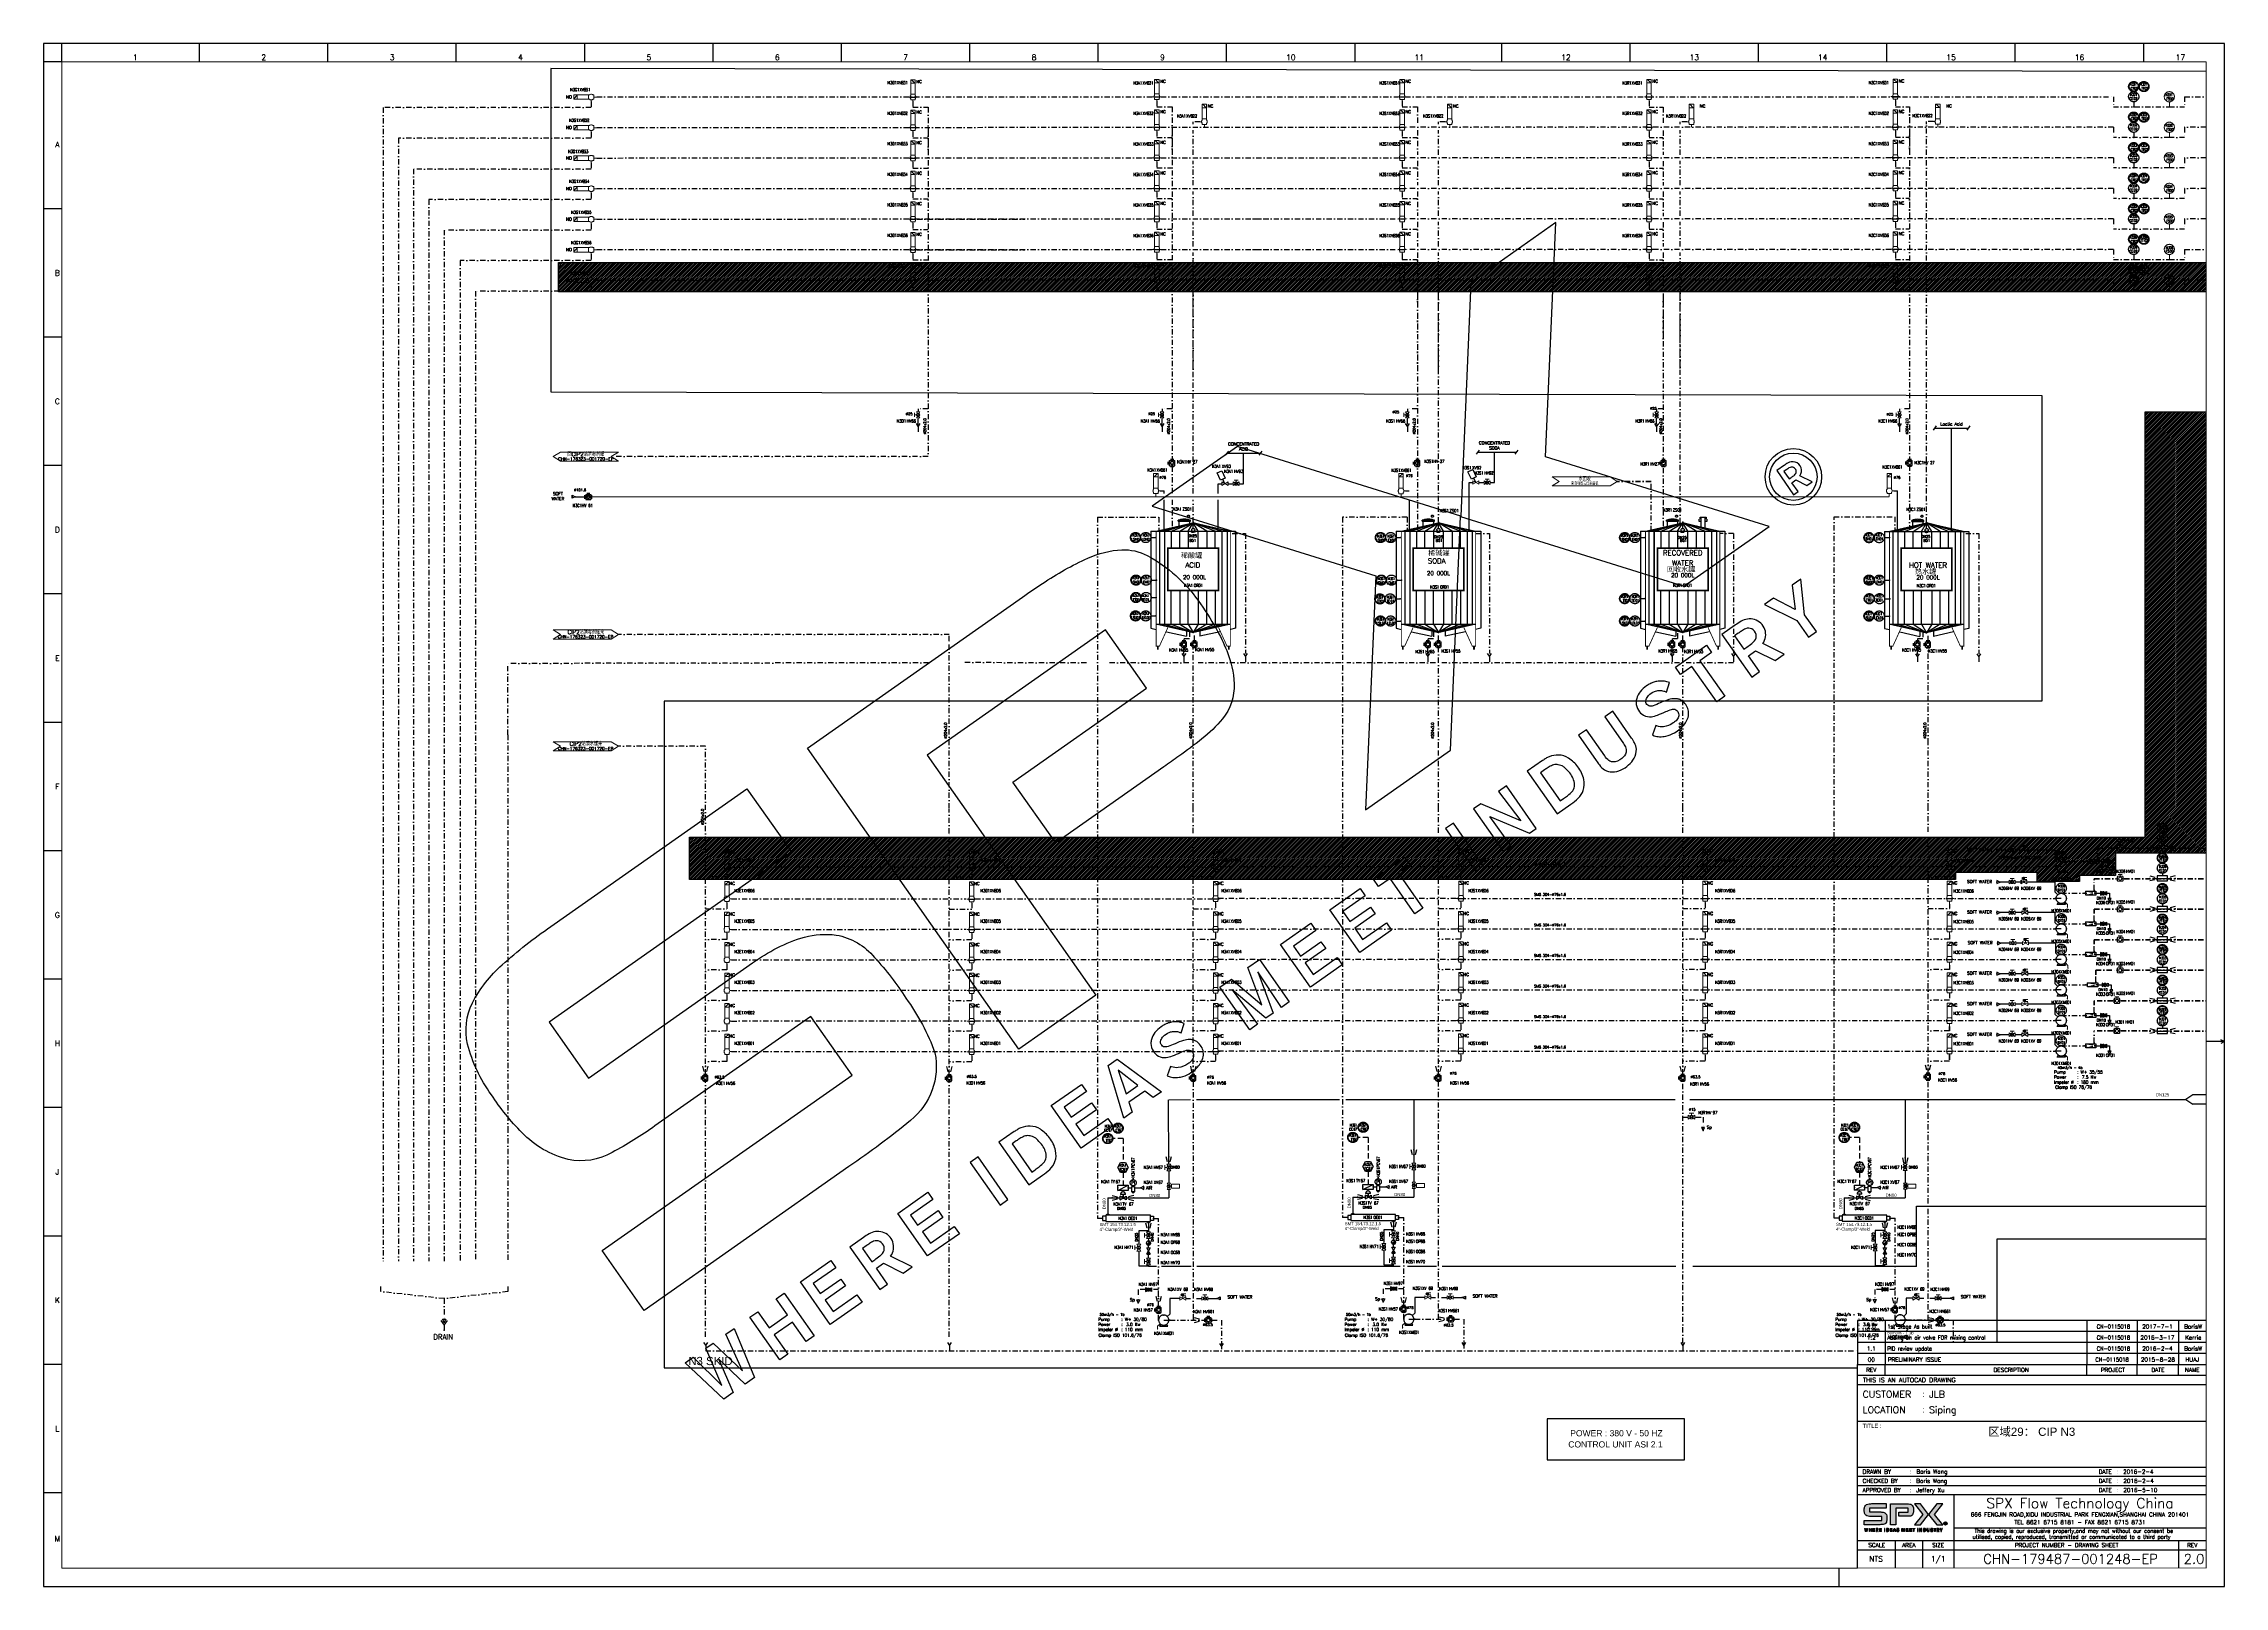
# Paper-space layout 'N3' of a CAD drawing. Header units: inches. Extents: x 0 to 2378, y 0 to 1682.
# The model-space entities are those that its viewports show. They can reach past a viewport. Long polylines and large blocks are cut down to what shows.
import ezdxf
from ezdxf.enums import TextEntityAlignment as Align

# ---------------------------------------------------------------- set-up
doc = ezdxf.new("R2010")
doc.units = ezdxf.units.IN
doc.header["$MEASUREMENT"] = 0
for name, pattern in [('ACAD_ISO02W100', [15, 12, -3]), ('DASHDOT', [25.4, 12.7, -6.35, 0, -6.35]), ('DASHDOT2', [12.7, 6.35, -3.175, 0, -3.175]), ('DASHED2', [9.525, 6.35, -3.175])]:
    doc.linetypes.add(name, pattern=pattern)
doc.layers.add('$FLOW_FREEZE', color=7, linetype='Continuous', plot=False)
for name, color, linetype, lineweight in [('17 Pipe CIP', 4, 'DASHDOT2', 50), ('19 Pipe Process', 30, 'Continuous', 30), ('31 Equipment', 7, 'Continuous', 9), ('33 Instruments Labels', 7, 'Continuous', 9), ('40 TXT Data', 7, 'Continuous', 9)]:
    doc.layers.add(name, color=color, linetype=linetype, lineweight=lineweight)
for name, color, linetype in [('20 Pipe Steam Industrial', 231, 'Continuous'), ('CUVERIE', 7, 'Continuous'), ('DIAMETRE', 7, 'Continuous'), ('ECHANGEURS', 7, 'Continuous'), ('FUTUR', 253, 'DASHDOT'), ('Future', 140, 'Continuous'), ('LIAISON INSTRUMENTATION', 140, 'DASHED2'), ('LIBELLE-INSTRUM', 7, 'Continuous'), ('MATERIEL-DIVERS', 7, 'Continuous'), ('POMPES', 7, 'Continuous'), ('POMPES-PROCESS', 7, 'Continuous'), ('REGUL', 140, 'DASHED2'), ('REPERES', 7, 'Continuous'), ('Skid', 5, 'Continuous'), ('techn-data', 7, 'Continuous'), ('TEXTES', 7, 'Continuous'), ('TITRE', 7, 'Continuous'), ('TUYAUTERIE-AIR INSTRUMENT', 3, 'Continuous'), ('TUYAUTERIE-EAU UTILITES FROIDE', 142, 'Continuous'), ('TUYAUTERIE-EGOUT', 32, 'Continuous'), ('TUYAUTERIE-NEP', 4, 'DASHDOT2'), ('TUYAUTERIE-NEP (CONCENTRES + DETERGENTS)', 1, 'Continuous'), ('TUYAUTERIE-PROCESS', 30, 'Continuous'), ('TUYAUTERIE-VAPEUR INDUSTRIELLE', 231, 'Continuous'), ('TUYAUTERIE-VAPEUR PROCESS', 6, 'Continuous'), ('TXT_EN', 1, 'Continuous'), ('TXT_ENG', 7, 'Continuous'), ('TXT_FR', 7, 'Continuous'), ('VANNES', 7, 'Continuous'), ('ZN', 1, 'Continuous')]:
    doc.layers.add(name, color=color, linetype=linetype)
doc.layers.add('AM_VIEWS', color=1, linetype='Continuous', lineweight=15, plot=False)
doc.layers.add('LOGO', color=7, linetype='Continuous', true_color=0xebebeb)
doc.layers.get('REPERES').off()
doc.styles.add('ARIAL', font='arial.ttf')
doc.styles.add('ROMANC', font='romanc')
doc.styles.add('ROMANS', font='ROMANS.SHX')
doc.styles.add('ROMANT', font='romant')
doc.styles.add('S', font='SIMPLEX')
doc.styles.get("Standard").update_dxf_attribs({"font": 'arial.ttf'})
doc.styles.add('SWISS', font='swiss.ttf')
doc.styles.add('USER1', font='TXT.SHX', dxfattribs={"bigfont": 'gbcbig.shx'})

# ---------------------------------------------------------------- blocks, each defined once
blk = doc.blocks.new('SPX-LOGO')
h = blk.add_hatch(color=252)
h.paths.add_polyline_path([(-0.678, 0.153), (-0.991, 0.153), (-0.991, 0.26), (-0.529, 0.26), (-0.53, 0.38), (-0.903, 0.38, 0.033275), (-0.999, 0.375, 0.091798), (-1.071, 0.353, 0.172117), (-1.114, 0.305, 0.092797), (-1.129, 0.219, 0.050192), (-1.124, 0.143, 0.144364), (-1.089, 0.068, 0.186105), (-1.027, 0.037, 0.03768), (-0.949, 0.033), (-0.652, 0.033), (-0.652, -0.079), (-1.128, -0.079), (-1.128, -0.193), (-0.738, -0.193, 0.022806), (-0.618, -0.189, 0.276305), (-0.526, -0.125, 0.070437), (-0.514, -0.029, 0.042098), (-0.518, 0.051, 0.174287), (-0.547, 0.114, 0.099644), (-0.589, 0.139, 0.054927), (-0.634, 0.15, 0.031964)])
h.paths.add_polyline_path([(-0.416, -0.195), (-0.27, -0.195), (-0.27, 0.261), (0.07, 0.261), (0.07, 0.151), (-0.185, 0.151), (-0.184, 0.035), (0.023, 0.035, 0.002956), (0.05, 0.035, 0.013973), (0.095, 0.036, 0.050969), (0.139, 0.043, 0.176136), (0.185, 0.078, 0.0877), (0.206, 0.126, 0.032753), (0.212, 0.164, 0.026321), (0.214, 0.216, 0.056445), (0.208, 0.269, 0.059255), (0.189, 0.319, 0.128051), (0.162, 0.349, 0.092764), (0.112, 0.369, 0.044287), (0.031, 0.377, 0.007759), (-0.007, 0.378), (-0.416, 0.378)])
h.paths.add_polyline_path([(-1.056, -0.358), (-1.069, -0.296), (-1.083, -0.296), (-1.096, -0.358), (-1.107, -0.296), (-1.122, -0.296), (-1.105, -0.377), (-1.088, -0.377), (-1.076, -0.321), (-1.065, -0.377), (-1.047, -0.377), (-1.029, -0.296), (-1.045, -0.296)])
h.paths.add_polyline_path([(-0.984, -0.327), (-0.984, -0.296), (-0.999, -0.296), (-0.999, -0.377), (-0.984, -0.377), (-0.984, -0.34), (-0.949, -0.34), (-0.949, -0.377), (-0.934, -0.377), (-0.934, -0.296), (-0.949, -0.296), (-0.949, -0.327)])
h.paths.add_polyline_path([(-0.888, -0.342), (-0.849, -0.342), (-0.849, -0.329), (-0.888, -0.329), (-0.888, -0.31), (-0.845, -0.31), (-0.845, -0.296), (-0.903, -0.296), (-0.903, -0.377), (-0.842, -0.377), (-0.842, -0.364), (-0.888, -0.364)])
h.paths.add_polyline_path([(-0.78, -0.347), (-0.764, -0.377), (-0.747, -0.377), (-0.765, -0.344, 0.524), (-0.754, -0.306, 0.20667), (-0.772, -0.297, 0.017911), (-0.783, -0.296), (-0.809, -0.296), (-0.809, -0.377), (-0.794, -0.377), (-0.794, -0.347)])
h.paths.add_polyline_path([(-0.788, -0.335), (-0.794, -0.335), (-0.794, -0.309), (-0.787, -0.309, 0.003128), (-0.781, -0.309, -0.049435), (-0.773, -0.31, -0.225209), (-0.766, -0.316, -0.21086), (-0.765, -0.327, -0.250131), (-0.773, -0.334, -0.050266), (-0.778, -0.335, -0.010876)], flags=16)
h.paths.add_polyline_path([(-0.703, -0.342), (-0.664, -0.342), (-0.664, -0.329), (-0.703, -0.329), (-0.703, -0.31), (-0.66, -0.31), (-0.66, -0.296), (-0.718, -0.296), (-0.718, -0.377), (-0.657, -0.377), (-0.657, -0.364), (-0.703, -0.364)])
h.paths.add_polyline_path([(-0.565, -0.296), (-0.58, -0.296), (-0.58, -0.377), (-0.565, -0.377)])
h.paths.add_polyline_path([(-0.525, -0.377), (-0.499, -0.377, 0.031777), (-0.484, -0.376, 0.128547), (-0.471, -0.371, 0.133781), (-0.46, -0.358, 0.112895), (-0.456, -0.336, 0.080874), (-0.46, -0.317, 0.144166), (-0.47, -0.304, 0.095013), (-0.484, -0.297, 0.055415), (-0.49, -0.297, -0.006698), (-0.496, -0.296), (-0.525, -0.296)])
h.paths.add_polyline_path([(-0.51, -0.31), (-0.502, -0.31, -0.03666), (-0.495, -0.31, -0.022634), (-0.487, -0.311, -0.150643), (-0.481, -0.315, -0.046834), (-0.476, -0.321, -0.106102), (-0.474, -0.325, -0.020465), (-0.472, -0.336, -0.160217), (-0.477, -0.356, -0.193284), (-0.484, -0.362, -0.05933), (-0.495, -0.363, -0.008228), (-0.503, -0.364), (-0.51, -0.364)], flags=16)
h.paths.add_polyline_path([(-0.41, -0.342), (-0.371, -0.342), (-0.371, -0.329), (-0.41, -0.329), (-0.41, -0.31), (-0.368, -0.31), (-0.368, -0.296), (-0.425, -0.296), (-0.425, -0.377), (-0.365, -0.377), (-0.365, -0.364), (-0.41, -0.364)])
h.paths.add_polyline_path([(-0.293, -0.361), (-0.288, -0.377), (-0.272, -0.377), (-0.3, -0.296), (-0.317, -0.296), (-0.344, -0.377), (-0.328, -0.377), (-0.323, -0.361)])
h.paths.add_polyline_path([(-0.297, -0.348), (-0.319, -0.348), (-0.308, -0.311)], flags=16)
h.paths.add_polyline_path([(-0.198, -0.357, -0.169816), (-0.201, -0.362, -0.135615), (-0.208, -0.365, -0.025129), (-0.214, -0.365, -0.126519), (-0.229, -0.362, -0.122897), (-0.237, -0.355), (-0.238, -0.353), (-0.251, -0.362), (-0.249, -0.365, 0.067654), (-0.243, -0.371, 0.061388), (-0.235, -0.376, 0.081233), (-0.221, -0.379, 0.04931), (-0.209, -0.379, 0.051957), (-0.199, -0.377, 0.065204), (-0.192, -0.373, 0.111441), (-0.185, -0.366, 0.096126), (-0.182, -0.358, 0.092825), (-0.182, -0.349, 0.095457), (-0.184, -0.342, 0.097406), (-0.19, -0.336, 0.008749), (-0.19, -0.336, 0.076299), (-0.198, -0.332, 0.027392), (-0.212, -0.328, -0.022886), (-0.224, -0.326, -0.163146), (-0.23, -0.322, -0.224828), (-0.23, -0.315, -0.149356), (-0.23, -0.314, -0.124193), (-0.227, -0.311, -0.102413), (-0.22, -0.308, -0.108875), (-0.209, -0.309, -0.074426), (-0.203, -0.311, -0.09863), (-0.196, -0.318, -0.00106), (-0.194, -0.32), (-0.182, -0.311, 0.042363), (-0.188, -0.304, 0.04553), (-0.193, -0.3, 0.070686), (-0.197, -0.298, 0.050157), (-0.203, -0.296, 0.06914), (-0.208, -0.295, 0.046361), (-0.215, -0.294, 0.068931), (-0.228, -0.296, 0.097642), (-0.238, -0.302, 0.07143), (-0.243, -0.306, 0.142415), (-0.247, -0.318, 0.131573), (-0.244, -0.329, 0.147218), (-0.236, -0.338, 0.082728), (-0.226, -0.341, 0.013337), (-0.214, -0.344, -0.036088), (-0.204, -0.347, -0.139463), (-0.199, -0.35, -0.236758)])
h.paths.add_polyline_path([(-0.042, -0.311), (-0.044, -0.377), (-0.029, -0.377), (-0.029, -0.296), (-0.051, -0.296), (-0.066, -0.356), (-0.082, -0.296), (-0.104, -0.296), (-0.104, -0.377), (-0.09, -0.377), (-0.091, -0.311), (-0.073, -0.377), (-0.06, -0.377)])
h.paths.add_polyline_path([(0.026, -0.364), (0.026, -0.342), (0.065, -0.342), (0.065, -0.329), (0.026, -0.329), (0.026, -0.31), (0.069, -0.31), (0.069, -0.296), (0.011, -0.296), (0.011, -0.377), (0.072, -0.377), (0.072, -0.364)])
h.paths.add_polyline_path([(0.166, -0.377), (0.166, -0.364), (0.12, -0.364), (0.12, -0.342), (0.159, -0.342), (0.159, -0.329), (0.12, -0.329), (0.12, -0.31), (0.163, -0.31), (0.163, -0.296), (0.105, -0.296), (0.105, -0.377)])
h.paths.add_polyline_path([(0.225, -0.31), (0.247, -0.31), (0.247, -0.296), (0.188, -0.296), (0.188, -0.31), (0.21, -0.31), (0.21, -0.377), (0.225, -0.377)])
h.paths.add_polyline_path([(0.34, -0.296), (0.325, -0.296), (0.325, -0.377), (0.34, -0.377)])
h.paths.add_polyline_path([(0.428, -0.377), (0.441, -0.377), (0.441, -0.296), (0.426, -0.296), (0.428, -0.354), (0.392, -0.296), (0.379, -0.296), (0.379, -0.377), (0.393, -0.377), (0.393, -0.321)])
h.paths.add_polyline_path([(0.481, -0.377), (0.507, -0.377, 0.031777), (0.521, -0.376, 0.128547), (0.535, -0.371, 0.133781), (0.546, -0.358, 0.112895), (0.549, -0.336, 0.080874), (0.545, -0.317, 0.144166), (0.535, -0.304, 0.095013), (0.522, -0.297, 0.055415), (0.516, -0.297, -0.006698), (0.51, -0.296), (0.481, -0.296)])
h.paths.add_polyline_path([(0.496, -0.31), (0.504, -0.31, -0.03666), (0.511, -0.31, -0.022634), (0.518, -0.311, -0.150643), (0.525, -0.315, -0.046834), (0.53, -0.321, -0.106102), (0.532, -0.325, -0.020465), (0.533, -0.336, -0.160217), (0.529, -0.356, -0.193284), (0.521, -0.362, -0.05933), (0.51, -0.363, -0.008228), (0.502, -0.364), (0.496, -0.364)], flags=16)
h.paths.add_polyline_path([(0.593, -0.346), (0.593, -0.296), (0.578, -0.296), (0.578, -0.345, 0.005653), (0.578, -0.353, 0.118938), (0.581, -0.364, 0.12451), (0.589, -0.373, 0.105354), (0.601, -0.378, 0.070072), (0.616, -0.379, 0.091795), (0.629, -0.376, 0.129452), (0.64, -0.366, 0.1122), (0.643, -0.356, 0.024192), (0.643, -0.349), (0.643, -0.296), (0.628, -0.296), (0.628, -0.345, -0.02122), (0.628, -0.352, -0.206511), (0.624, -0.361, -0.165068), (0.613, -0.365, -0.190224), (0.598, -0.361, -0.123531), (0.594, -0.356, -0.090202)])
h.paths.add_polyline_path([(0.694, -0.315, -0.149356), (0.694, -0.314, -0.124193), (0.697, -0.311, -0.102413), (0.703, -0.308, -0.108875), (0.714, -0.309, -0.074426), (0.721, -0.311, -0.09863), (0.728, -0.318, -0.00106), (0.729, -0.32), (0.742, -0.311, 0.042363), (0.736, -0.304, 0.04553), (0.73, -0.3, 0.070686), (0.726, -0.298, 0.050157), (0.72, -0.296, 0.06914), (0.716, -0.295, 0.046361), (0.709, -0.294, 0.068931), (0.696, -0.296, 0.097642), (0.685, -0.302, 0.07143), (0.681, -0.306, 0.142415), (0.677, -0.318, 0.131573), (0.679, -0.329, 0.147218), (0.688, -0.338, 0.082728), (0.697, -0.341, 0.013337), (0.71, -0.344, -0.036088), (0.72, -0.347, -0.139463), (0.724, -0.35, -0.236758), (0.726, -0.357, -0.169816), (0.722, -0.362, -0.135615), (0.716, -0.365, -0.025129), (0.71, -0.365, -0.126519), (0.694, -0.362, -0.122897), (0.686, -0.355), (0.685, -0.353), (0.673, -0.362), (0.675, -0.365, 0.067654), (0.68, -0.371, 0.061388), (0.689, -0.376, 0.081233), (0.703, -0.379, 0.04931), (0.715, -0.379, 0.051957), (0.724, -0.377, 0.065204), (0.732, -0.373, 0.111441), (0.739, -0.366, 0.096126), (0.742, -0.358, 0.092825), (0.742, -0.349, 0.095457), (0.739, -0.342, 0.097406), (0.734, -0.336, 0.008749), (0.734, -0.336, 0.076299), (0.725, -0.332, 0.027392), (0.712, -0.328, -0.022886), (0.7, -0.326, -0.163146), (0.694, -0.322, -0.224828)])
h.paths.add_polyline_path([(0.785, -0.31), (0.785, -0.377), (0.8, -0.377), (0.8, -0.31), (0.822, -0.31), (0.822, -0.296), (0.763, -0.296), (0.763, -0.31)])
h.paths.add_polyline_path([(0.851, -0.296), (0.851, -0.377), (0.866, -0.377), (0.866, -0.347), (0.88, -0.347), (0.896, -0.377), (0.913, -0.377), (0.895, -0.344, 0.524), (0.906, -0.306, 0.20667), (0.888, -0.297, 0.017911), (0.877, -0.296)])
h.paths.add_polyline_path([(0.873, -0.309, 0.003128), (0.879, -0.309, -0.049435), (0.887, -0.31, -0.225209), (0.894, -0.316, -0.21086), (0.895, -0.327, -0.250131), (0.887, -0.334, -0.050266), (0.882, -0.335, -0.010876), (0.872, -0.335), (0.866, -0.335), (0.866, -0.309)], flags=16)
h.paths.add_polyline_path([(0.967, -0.33), (0.95, -0.296), (0.932, -0.296), (0.959, -0.345), (0.959, -0.377), (0.974, -0.377), (0.974, -0.345), (1.002, -0.296), (0.985, -0.296)])
at = {"true_color": 0x50a025}
h = blk.add_hatch(color=74, dxfattribs=at)
h.paths.add_polyline_path([(0.624, 0.089), (0.402, 0.377), (0.24, 0.377), (0.463, 0.088), (0.24, -0.201), (0.402, -0.201)])
h.paths.add_polyline_path([(0.786, 0.088), (1.008, 0.377), (0.846, 0.377), (0.624, 0.088), (0.846, -0.201), (1.008, -0.201)])
at = {"color": 252}
for points in [[(-0.738, -0.193), (-1.128, -0.193), (-1.128, -0.079), (-0.652, -0.079), (-0.652, 0.033), (-0.949, 0.033, -0.03768), (-1.027, 0.037, -0.186105), (-1.089, 0.068, -0.144364), (-1.124, 0.143, -0.050192), (-1.129, 0.219, -0.092797), (-1.114, 0.305, -0.172117), (-1.071, 0.353, -0.091798), (-0.999, 0.375, -0.033275), (-0.903, 0.38), (-0.53, 0.38), (-0.529, 0.26), (-0.991, 0.26), (-0.991, 0.153), (-0.678, 0.153, -0.031964), (-0.634, 0.15, -0.054927), (-0.589, 0.139, -0.099644), (-0.547, 0.114, -0.174287), (-0.518, 0.051, -0.042098), (-0.514, -0.029, -0.070437), (-0.526, -0.125, -0.277176), (-0.618, -0.189, -0.02274), (-0.738, -0.193, -15.204765), (-0.738, -0.193, -0.986388)], [(0.021, 0.035), (-0.184, 0.035), (-0.185, 0.151), (0.07, 0.151), (0.07, 0.261), (-0.27, 0.261), (-0.27, -0.195), (-0.416, -0.195), (-0.416, 0.378), (-0.007, 0.378, -0.007759), (0.031, 0.377, -0.044287), (0.112, 0.369, -0.092764), (0.162, 0.349, -0.128051), (0.189, 0.319, -0.061287), (0.208, 0.268, -0.054538), (0.214, 0.216, -0.026321), (0.212, 0.164, -0.032753), (0.206, 0.126, -0.0877), (0.185, 0.078, -0.176136), (0.139, 0.043, -0.050969), (0.095, 0.036, -0.013973), (0.05, 0.035, -0.003129), (0.021, 0.035)], [(-0.794, -0.347), (-0.78, -0.347), (-0.764, -0.377), (-0.747, -0.377), (-0.765, -0.344, 0.524), (-0.754, -0.306, 0.20667), (-0.772, -0.297, 0.017911), (-0.783, -0.296), (-0.783, -0.296), (-0.809, -0.296), (-0.809, -0.377), (-0.794, -0.377)], [(-0.765, -0.327, 0.21086), (-0.766, -0.316, 0.225209), (-0.773, -0.31, 0.049435), (-0.781, -0.309, -0.003128), (-0.787, -0.309), (-0.787, -0.309), (-0.794, -0.309), (-0.794, -0.335), (-0.788, -0.335, 0.010876), (-0.778, -0.335, 0.050266), (-0.773, -0.334, 0.250131)], [(-0.484, -0.376, 0.128547), (-0.471, -0.371, 0.133781), (-0.46, -0.358, 0.112895), (-0.456, -0.336, 0.080874), (-0.46, -0.317, 0.144166), (-0.47, -0.304, 0.095013), (-0.484, -0.297, 0.055415), (-0.49, -0.297, -0.006698), (-0.496, -0.296), (-0.496, -0.296), (-0.525, -0.296), (-0.525, -0.377), (-0.499, -0.377, 0.031777)], [(-0.495, -0.363, 0.05933), (-0.484, -0.362, 0.193284), (-0.477, -0.356, 0.160217), (-0.472, -0.336, 0.020465), (-0.474, -0.325, 0.106102), (-0.476, -0.321, 0.046834), (-0.481, -0.315, 0.150643), (-0.487, -0.311, 0.022634), (-0.495, -0.31, 0.03666), (-0.502, -0.31), (-0.502, -0.31), (-0.51, -0.31), (-0.51, -0.364), (-0.503, -0.364, 0.008228)], [(-0.209, -0.379), (-0.209, -0.379, 0.049801), (-0.2, -0.377, 0.068284), (-0.192, -0.373, 0.111441), (-0.185, -0.366, 0.096126), (-0.182, -0.358, 0.092825), (-0.182, -0.349, 0.095457), (-0.184, -0.342, 0.069929), (-0.188, -0.337, 0.05193), (-0.19, -0.336, 0.076299), (-0.198, -0.332), (-0.198, -0.332), (-0.198, -0.332, 0.027392), (-0.212, -0.328, -0.022886), (-0.224, -0.326), (-0.224, -0.326, -0.163146), (-0.23, -0.322), (-0.23, -0.322, -0.224828), (-0.23, -0.315, -0.149356), (-0.23, -0.314, -0.124193), (-0.227, -0.311, -0.102413), (-0.22, -0.308), (-0.22, -0.308), (-0.22, -0.308), (-0.22, -0.308, -0.108875), (-0.209, -0.309, -0.074426), (-0.203, -0.311, -0.078653), (-0.197, -0.316, -0.001798), (-0.194, -0.32), (-0.182, -0.311), (-0.182, -0.311, 0.042363), (-0.188, -0.304, 0.04553), (-0.193, -0.3, 0.070686), (-0.197, -0.298, 0.050157), (-0.203, -0.296, 0.06914), (-0.208, -0.295, 0.046361), (-0.215, -0.294, 0.068931), (-0.228, -0.296, 0.097642), (-0.238, -0.302, 0.07143), (-0.243, -0.306, 0.142415), (-0.247, -0.318, 0.131573), (-0.244, -0.329, 0.147218), (-0.236, -0.338, 0.082728), (-0.226, -0.341, 0.014393), (-0.213, -0.344, -0.032715), (-0.204, -0.347, -0.139463), (-0.199, -0.35, -0.236758), (-0.198, -0.357, -0.169816), (-0.201, -0.362, -0.135615), (-0.208, -0.365, -0.025129), (-0.214, -0.365, -0.126519), (-0.229, -0.362, -0.122897), (-0.237, -0.355), (-0.238, -0.353), (-0.251, -0.362), (-0.249, -0.365, 0.067654), (-0.243, -0.371, 0.061388), (-0.235, -0.376, 0.081233), (-0.221, -0.379, 0.04931)], [(0.521, -0.376, 0.128547), (0.535, -0.371, 0.133781), (0.546, -0.358, 0.112895), (0.549, -0.336, 0.080874), (0.545, -0.317, 0.144166), (0.535, -0.304, 0.095013), (0.522, -0.297, 0.055415), (0.516, -0.297, -0.006698), (0.51, -0.296), (0.51, -0.296), (0.481, -0.296), (0.481, -0.377), (0.507, -0.377, 0.031777)], [(0.51, -0.363, 0.05933), (0.521, -0.362, 0.193284), (0.529, -0.356, 0.160217), (0.533, -0.336, 0.020465), (0.532, -0.325, 0.106102), (0.53, -0.321, 0.046834), (0.525, -0.315, 0.150643), (0.518, -0.311, 0.022634), (0.511, -0.31, 0.03666), (0.504, -0.31), (0.504, -0.31), (0.496, -0.31), (0.496, -0.364), (0.502, -0.364, 0.008228)], [(0.64, -0.366, 0.1122), (0.643, -0.356, 0.028889), (0.643, -0.347), (0.643, -0.347), (0.643, -0.296), (0.628, -0.296), (0.628, -0.345, -0.024842), (0.628, -0.353, -0.1821), (0.624, -0.361, -0.165068), (0.613, -0.365, -0.190224), (0.598, -0.361, -0.123531), (0.594, -0.356, -0.090202), (0.593, -0.346), (0.593, -0.296), (0.578, -0.296), (0.578, -0.345, 0.005653), (0.578, -0.353, 0.118938), (0.581, -0.364, 0.12451), (0.589, -0.373, 0.1104), (0.602, -0.379, 0.066986), (0.616, -0.379, 0.091795), (0.629, -0.376, 0.129452)], [(0.68, -0.371, 0.061388), (0.689, -0.376), (0.689, -0.376, 0.081233), (0.703, -0.379, 0.04931), (0.715, -0.379), (0.715, -0.379, 0.049801), (0.724, -0.377, 0.068284), (0.732, -0.373, 0.111441), (0.739, -0.366, 0.096126), (0.742, -0.358, 0.092825), (0.742, -0.349, 0.095457), (0.739, -0.342, 0.069929), (0.736, -0.337, 0.05193), (0.734, -0.336, 0.076299), (0.725, -0.332), (0.725, -0.332), (0.725, -0.332, 0.027392), (0.712, -0.328, -0.022886), (0.7, -0.326), (0.7, -0.326, -0.163146), (0.694, -0.322), (0.694, -0.322, -0.224828), (0.694, -0.315, -0.149356), (0.694, -0.314, -0.124193), (0.697, -0.311, -0.102413), (0.703, -0.308), (0.703, -0.308), (0.703, -0.308), (0.703, -0.308, -0.108875), (0.714, -0.309, -0.074426), (0.721, -0.311, -0.078653), (0.727, -0.316, -0.001798), (0.729, -0.32), (0.742, -0.311), (0.742, -0.311, 0.042363), (0.736, -0.304, 0.04553), (0.73, -0.3, 0.070686), (0.726, -0.298, 0.050157), (0.72, -0.296, 0.06914), (0.716, -0.295, 0.046361), (0.709, -0.294, 0.068931), (0.696, -0.296, 0.097642), (0.685, -0.302, 0.07143), (0.681, -0.306, 0.142415), (0.677, -0.318, 0.131573), (0.679, -0.329, 0.147218), (0.688, -0.338, 0.082728), (0.697, -0.341, 0.014393), (0.711, -0.344, -0.032715), (0.72, -0.347, -0.139463), (0.724, -0.35, -0.236758), (0.726, -0.357, -0.169816), (0.722, -0.362, -0.135615), (0.716, -0.365, -0.025129), (0.71, -0.365, -0.126519), (0.694, -0.362, -0.122897), (0.686, -0.355), (0.685, -0.353), (0.673, -0.362), (0.675, -0.365, 0.067654)], [(0.866, -0.347), (0.88, -0.347), (0.896, -0.377), (0.913, -0.377), (0.895, -0.344, 0.524), (0.906, -0.306, 0.20667), (0.888, -0.297, 0.017911), (0.877, -0.296), (0.877, -0.296), (0.851, -0.296), (0.851, -0.377), (0.866, -0.377)], [(0.882, -0.335, 0.050266), (0.887, -0.334, 0.250131), (0.895, -0.327, 0.21086), (0.894, -0.316, 0.225209), (0.887, -0.31, 0.049435), (0.879, -0.309, -0.003128), (0.873, -0.309), (0.873, -0.309), (0.866, -0.309), (0.866, -0.335), (0.872, -0.335, 0.010876)]]:
    blk.add_lwpolyline(points, format="xyb", close=True, dxfattribs=at)
at = {"color": 74, "true_color": 0x50a025}
blk.add_lwpolyline([(0.402, 0.377), (0.24, 0.377), (0.463, 0.088), (0.24, -0.201), (0.402, -0.201), (0.624, 0.088), (0.846, -0.201), (1.008, -0.201), (0.786, 0.088), (1.008, 0.377), (0.846, 0.377), (0.625, 0.088), (0.402, 0.377)], close=True, dxfattribs=at)
at = {"color": 252, "lineweight": 0}
for points in [[(-1.096, -0.358), (-1.083, -0.296), (-1.069, -0.296), (-1.056, -0.358), (-1.045, -0.296), (-1.029, -0.296), (-1.029, -0.296), (-1.047, -0.377), (-1.065, -0.377), (-1.076, -0.321), (-1.088, -0.377), (-1.105, -0.377), (-1.122, -0.296), (-1.107, -0.296)], [(-0.984, -0.327), (-0.949, -0.327), (-0.949, -0.296), (-0.934, -0.296), (-0.934, -0.296), (-0.934, -0.377), (-0.949, -0.377), (-0.949, -0.34), (-0.984, -0.34), (-0.984, -0.377), (-0.999, -0.377), (-0.999, -0.296), (-0.984, -0.296)], [(-0.845, -0.296), (-0.845, -0.31), (-0.888, -0.31), (-0.888, -0.31), (-0.888, -0.329), (-0.849, -0.329), (-0.849, -0.342), (-0.888, -0.342), (-0.888, -0.364), (-0.842, -0.364), (-0.842, -0.377), (-0.903, -0.377), (-0.903, -0.296)], [(-0.66, -0.296), (-0.66, -0.31), (-0.703, -0.31), (-0.703, -0.31), (-0.703, -0.329), (-0.664, -0.329), (-0.664, -0.342), (-0.703, -0.342), (-0.703, -0.364), (-0.657, -0.364), (-0.657, -0.377), (-0.718, -0.377), (-0.718, -0.296)], [(-0.368, -0.31), (-0.41, -0.31), (-0.41, -0.31), (-0.41, -0.329), (-0.371, -0.329), (-0.371, -0.342), (-0.41, -0.342), (-0.41, -0.364), (-0.365, -0.364), (-0.365, -0.377), (-0.425, -0.377), (-0.425, -0.296), (-0.368, -0.296)], [(0.069, -0.31), (0.026, -0.31), (0.026, -0.31), (0.026, -0.329), (0.065, -0.329), (0.065, -0.342), (0.026, -0.342), (0.026, -0.364), (0.072, -0.364), (0.072, -0.377), (0.011, -0.377), (0.011, -0.296), (0.069, -0.296)], [(0.163, -0.31), (0.12, -0.31), (0.12, -0.31), (0.12, -0.329), (0.159, -0.329), (0.159, -0.342), (0.12, -0.342), (0.12, -0.364), (0.166, -0.364), (0.166, -0.377), (0.105, -0.377), (0.105, -0.296), (0.163, -0.296)]]:
    blk.add_lwpolyline(points, close=True, dxfattribs=at)
at = {"color": 252}
for points in [[(-0.565, -0.377), (-0.565, -0.296), (-0.58, -0.296), (-0.58, -0.377)], [(-0.3, -0.296), (-0.272, -0.377), (-0.288, -0.377), (-0.293, -0.361), (-0.323, -0.361), (-0.328, -0.377), (-0.344, -0.377), (-0.317, -0.296)], [(-0.308, -0.311), (-0.319, -0.348), (-0.297, -0.348)], [(-0.082, -0.296), (-0.066, -0.356), (-0.051, -0.296), (-0.029, -0.296), (-0.029, -0.377), (-0.044, -0.377), (-0.042, -0.311), (-0.06, -0.377), (-0.073, -0.377), (-0.091, -0.311), (-0.09, -0.377), (-0.104, -0.377), (-0.104, -0.377), (-0.104, -0.296)], [(0.188, -0.31), (0.188, -0.296), (0.247, -0.296), (0.247, -0.31), (0.225, -0.31), (0.225, -0.377), (0.21, -0.377), (0.21, -0.377), (0.21, -0.31)], [(0.34, -0.377), (0.34, -0.296), (0.325, -0.296), (0.325, -0.377)], [(0.393, -0.377), (0.393, -0.321), (0.428, -0.377), (0.441, -0.377), (0.441, -0.296), (0.426, -0.296), (0.428, -0.354), (0.392, -0.296), (0.379, -0.296), (0.379, -0.296), (0.379, -0.377)], [(0.763, -0.31), (0.763, -0.296), (0.822, -0.296), (0.822, -0.31), (0.8, -0.31), (0.8, -0.377), (0.785, -0.377), (0.785, -0.377), (0.785, -0.31)], [(0.959, -0.377), (0.974, -0.377), (0.974, -0.345), (1.002, -0.296), (0.985, -0.296), (0.967, -0.33), (0.95, -0.296), (0.932, -0.296), (0.959, -0.345)]]:
    blk.add_lwpolyline(points, close=True, dxfattribs=at)
at = {"color": 253}
for points in [[(1.076, -0.165), (1.084, -0.165), (1.093, -0.182), (1.103, -0.182), (1.093, -0.164, 0.524), (1.099, -0.142, 0.20667), (1.088, -0.137, 0.017911), (1.082, -0.137), (1.082, -0.137), (1.068, -0.137), (1.068, -0.182), (1.076, -0.182)], [(1.085, -0.158, 0.050266), (1.088, -0.158, 0.250131), (1.093, -0.154, 0.21086), (1.092, -0.148, 0.225209), (1.088, -0.144, 0.049435), (1.084, -0.144, -0.003128), (1.08, -0.144), (1.08, -0.144), (1.076, -0.144), (1.076, -0.158), (1.079, -0.158, 0.010876)]]:
    blk.add_lwpolyline(points, format="xyb", close=True, dxfattribs=at)
for radius in [0.044, 0.0369]:
    blk.add_circle((1.084, -0.159), radius, dxfattribs=at)
blk = doc.blocks.new('SPX-LOGO-FOND')
at = {"layer": 'LOGO'}
for points in [[(-0.6781, -0.1927), (-1.068, -0.1927), (-1.0679, -0.0786), (-0.5922, -0.0792), (-0.5922, 0.0326), (-0.8891, 0.0326, -0.03768), (-0.9674, 0.0372, -0.186105), (-1.0297, 0.0677, -0.144364), (-1.0645, 0.143, -0.050192), (-1.0696, 0.2189, -0.092797), (-1.0547, 0.3047, -0.172117), (-1.0117, 0.3528, -0.091798), (-0.9395, 0.3746, -0.033275), (-0.8435, 0.38), (-0.47, 0.38), (-0.4696, 0.2595), (-0.9312, 0.2596), (-0.9312, 0.153), (-0.6188, 0.153, -0.031964), (-0.574, 0.1501, -0.054927), (-0.5294, 0.1393, -0.099644), (-0.487, 0.1136, -0.174287), (-0.4583, 0.0507, -0.042098), (-0.4547, -0.0293, -0.070437), (-0.4666, -0.1249, -0.277176), (-0.5582, -0.1893, -0.02274), (-0.6781, -0.1927, -15.204765), (-0.6781, -0.1927, -0.986388)], [(0.0812, 0.0345), (-0.1247, 0.0345), (-0.1251, 0.1506), (0.1293, 0.1506), (0.1293, 0.2615), (-0.2101, 0.2615), (-0.2099, -0.1952), (-0.3563, -0.1952), (-0.3563, 0.3776), (0.0528, 0.3776, -0.007759), (0.0906, 0.377, -0.044287), (0.1712, 0.3686, -0.092764), (0.2221, 0.349, -0.128051), (0.2489, 0.3191, -0.061287), (0.2676, 0.2676, -0.054538), (0.2738, 0.216, -0.026321), (0.2715, 0.1642, -0.032753), (0.2653, 0.1265, -0.0877), (0.2451, 0.0777, -0.176136), (0.1988, 0.0432, -0.050969), (0.1547, 0.0363, -0.013973), (0.1096, 0.0347, -0.003129), (0.0812, 0.0345)], [(1.1361, -0.1654), (1.1437, -0.1654), (1.1528, -0.1824), (1.1626, -0.1824), (1.1524, -0.1637, 0.524), (1.1587, -0.1422, 0.20667), (1.1481, -0.1367, 0.017911), (1.1422, -0.1365), (1.1422, -0.1365), (1.1276, -0.1365), (1.1276, -0.1824), (1.1361, -0.1824)], [(1.1447, -0.1582, 0.050266), (1.148, -0.1577, 0.250131), (1.1524, -0.1537, 0.21086), (1.1519, -0.1476, 0.225209), (1.1477, -0.1444, 0.049435), (1.1435, -0.144, -0.003128), (1.14, -0.144), (1.14, -0.144), (1.1361, -0.144), (1.1361, -0.1583), (1.1391, -0.1583, 0.010876)], [(-0.734, -0.3472), (-0.7205, -0.3472), (-0.7044, -0.3773), (-0.6871, -0.3773), (-0.7051, -0.3444, 0.524), (-0.6941, -0.3064, 0.20667), (-0.7127, -0.2967, 0.017911), (-0.7232, -0.2963), (-0.7232, -0.2963), (-0.749, -0.2963), (-0.749, -0.3773), (-0.734, -0.3773)], [(-0.4245, -0.3763, 0.128547), (-0.4108, -0.3708, 0.133781), (-0.4004, -0.3576, 0.112895), (-0.3966, -0.3359, 0.080874), (-0.4007, -0.3167, 0.144166), (-0.4108, -0.3037, 0.095013), (-0.4244, -0.2973, 0.055415), (-0.43, -0.2966, -0.006698), (-0.4361, -0.2963), (-0.4361, -0.2963), (-0.4651, -0.2963), (-0.4651, -0.3773), (-0.4392, -0.3773, 0.031777)], [(-0.1492, -0.3789), (-0.1492, -0.3789, 0.049801), (-0.1401, -0.377, 0.068284), (-0.1321, -0.3732, 0.111441), (-0.1249, -0.3661, 0.096126), (-0.1218, -0.3578, 0.092825), (-0.1219, -0.3486, 0.095457), (-0.1245, -0.3417, 0.069929), (-0.1281, -0.3375, 0.05193), (-0.1302, -0.3359, 0.076299), (-0.1386, -0.3317), (-0.1386, -0.3317), (-0.1386, -0.3317, 0.027392), (-0.1524, -0.3282, -0.022886), (-0.1639, -0.3256), (-0.1639, -0.3256, -0.163146), (-0.1698, -0.3217), (-0.1698, -0.3217, -0.224828), (-0.1704, -0.3149, -0.149356), (-0.17, -0.3142, -0.124193), (-0.1673, -0.3112, -0.102413), (-0.1608, -0.3084), (-0.1608, -0.3084), (-0.1608, -0.3084), (-0.1608, -0.3084, -0.108875), (-0.1497, -0.3086, -0.074426), (-0.1429, -0.3114, -0.078653), (-0.1374, -0.3163, -0.001798), (-0.1347, -0.32), (-0.1224, -0.3107), (-0.1224, -0.3107, 0.042363), (-0.1278, -0.3044, 0.04553), (-0.1337, -0.2999, 0.070686), (-0.1377, -0.2977, 0.050157), (-0.1437, -0.2956, 0.06914), (-0.1481, -0.2947, 0.046361), (-0.155, -0.2943, 0.068931), (-0.168, -0.2961, 0.097642), (-0.1786, -0.3016, 0.07143), (-0.183, -0.3063, 0.142415), (-0.1868, -0.3179, 0.131573), (-0.1848, -0.3291, 0.147218), (-0.1762, -0.3379, 0.082728), (-0.1667, -0.3413, 0.014393), (-0.1533, -0.3443, -0.032715), (-0.1439, -0.3468, -0.139463), (-0.1396, -0.3495, -0.236758), (-0.138, -0.3567, -0.169816), (-0.1417, -0.3624, -0.135615), (-0.1483, -0.3651, -0.025129), (-0.1539, -0.3654, -0.126519), (-0.1697, -0.3616, -0.122897), (-0.1775, -0.3546), (-0.1785, -0.3532), (-0.1912, -0.3621), (-0.1895, -0.3647, 0.067654), (-0.1836, -0.3707, 0.061388), (-0.1752, -0.3757, 0.081233), (-0.1612, -0.3791, 0.04931)], [(0.5811, -0.3763, 0.128547), (0.5948, -0.3708, 0.133781), (0.6052, -0.3576, 0.112895), (0.6091, -0.3359, 0.080874), (0.6049, -0.3167, 0.144166), (0.5949, -0.3037, 0.095013), (0.5813, -0.2973, 0.055415), (0.5757, -0.2966, -0.006698), (0.5695, -0.2963), (0.5695, -0.2963), (0.5405, -0.2963), (0.5405, -0.3773), (0.5665, -0.3773, 0.031777)], [(0.6995, -0.3657, 0.1122), (0.7027, -0.3563, 0.028889), (0.7031, -0.3474), (0.7031, -0.3474), (0.7031, -0.2963), (0.6879, -0.2963), (0.6879, -0.3453, -0.024842), (0.6875, -0.3531, -0.1821), (0.6834, -0.3606, -0.165068), (0.6723, -0.3646, -0.190224), (0.6576, -0.3608, -0.123531), (0.6541, -0.3559, -0.090202), (0.653, -0.3461), (0.653, -0.2963), (0.638, -0.2963), (0.638, -0.3446, 0.005653), (0.6381, -0.3527, 0.118938), (0.6403, -0.364, 0.12451), (0.6483, -0.3733, 0.1104), (0.6613, -0.3786, 0.066986), (0.6753, -0.3791, 0.091795), (0.6883, -0.3755, 0.129452)], [(0.7401, -0.3707, 0.061388), (0.7484, -0.3757), (0.7484, -0.3757, 0.081233), (0.7624, -0.3791, 0.04931), (0.7745, -0.3789), (0.7745, -0.3789, 0.049801), (0.7836, -0.377, 0.068284), (0.7916, -0.3732, 0.111441), (0.7987, -0.3661, 0.096126), (0.8018, -0.3578, 0.092825), (0.8017, -0.3486, 0.095457), (0.7992, -0.3417, 0.069929), (0.7956, -0.3375, 0.05193), (0.7935, -0.3359, 0.076299), (0.785, -0.3317), (0.785, -0.3317), (0.785, -0.3317, 0.027392), (0.7712, -0.3282, -0.022886), (0.7597, -0.3256), (0.7597, -0.3256, -0.163146), (0.7538, -0.3217), (0.7538, -0.3217, -0.224828), (0.7532, -0.3149, -0.149356), (0.7536, -0.3142, -0.124193), (0.7564, -0.3112, -0.102413), (0.7629, -0.3084), (0.7629, -0.3084), (0.7629, -0.3084), (0.7629, -0.3084, -0.108875), (0.7739, -0.3086, -0.074426), (0.7807, -0.3114, -0.078653), (0.7862, -0.3163, -0.001798), (0.7889, -0.32), (0.8013, -0.3107), (0.8013, -0.3107, 0.042363), (0.7958, -0.3044, 0.04553), (0.7899, -0.2999, 0.070686), (0.7859, -0.2977, 0.050157), (0.7799, -0.2956, 0.06914), (0.7755, -0.2947, 0.046361), (0.7687, -0.2943, 0.068931), (0.7557, -0.2961, 0.097642), (0.7451, -0.3016, 0.07143), (0.7407, -0.3063, 0.142415), (0.7368, -0.3179, 0.131573), (0.7389, -0.3291, 0.147218), (0.7475, -0.3379, 0.082728), (0.7569, -0.3413, 0.014393), (0.7704, -0.3443, -0.032715), (0.7798, -0.3468, -0.139463), (0.784, -0.3495, -0.236758), (0.7856, -0.3567, -0.169816), (0.7819, -0.3624, -0.135615), (0.7754, -0.3651, -0.025129), (0.7698, -0.3654, -0.126519), (0.7539, -0.3616, -0.122897), (0.7461, -0.3546), (0.7452, -0.3532), (0.7324, -0.3621), (0.7342, -0.3647, 0.067654)], [(0.926, -0.3472), (0.9395, -0.3472), (0.9555, -0.3773), (0.9728, -0.3773), (0.9549, -0.3444, 0.524), (0.9658, -0.3064, 0.20667), (0.9473, -0.2967, 0.017911), (0.9368, -0.2963), (0.9368, -0.2963), (0.911, -0.2963), (0.911, -0.3773), (0.926, -0.3773)], [(-0.7052, -0.3267, 0.21086), (-0.706, -0.3159, 0.225209), (-0.7135, -0.3102, 0.049435), (-0.7208, -0.3095, -0.003128), (-0.727, -0.3094), (-0.727, -0.3094), (-0.734, -0.3094), (-0.734, -0.3347), (-0.7287, -0.3347, 0.010876), (-0.7187, -0.3345, 0.050266), (-0.713, -0.3337, 0.250131)], [(-0.4358, -0.3635, 0.05933), (-0.4246, -0.3618, 0.193284), (-0.417, -0.3559, 0.160217), (-0.4126, -0.3365, 0.020465), (-0.4142, -0.3253, 0.106102), (-0.416, -0.3208, 0.046834), (-0.4213, -0.3145, 0.150643), (-0.4275, -0.3113, 0.022634), (-0.4353, -0.3102, 0.03666), (-0.4419, -0.3101), (-0.4419, -0.3101), (-0.4499, -0.3101), (-0.4499, -0.3636), (-0.4435, -0.3636, 0.008228)], [(0.5699, -0.3635, 0.05933), (0.581, -0.3618, 0.193284), (0.5887, -0.3559, 0.160217), (0.593, -0.3365, 0.020465), (0.5914, -0.3253, 0.106102), (0.5896, -0.3208, 0.046834), (0.5844, -0.3145, 0.150643), (0.5782, -0.3113, 0.022634), (0.5703, -0.3102, 0.03666), (0.5637, -0.3101), (0.5637, -0.3101), (0.5557, -0.3101), (0.5557, -0.3636), (0.5621, -0.3636, 0.008228)], [(0.9412, -0.3345, 0.050266), (0.947, -0.3337, 0.250131), (0.9547, -0.3267, 0.21086), (0.954, -0.3159, 0.225209), (0.9464, -0.3102, 0.049435), (0.9391, -0.3095, -0.003128), (0.933, -0.3094), (0.933, -0.3094), (0.926, -0.3094), (0.926, -0.3347), (0.9313, -0.3347, 0.010876)]]:
    blk.add_lwpolyline(points, format="xyb", close=True, dxfattribs=at)
for points in [[(0.4618, 0.3773), (0.2998, 0.3773), (0.5224, 0.0882), (0.2998, -0.2007), (0.4618, -0.2007), (0.6835, 0.0882), (0.906, -0.2007), (1.068, -0.2007), (0.8454, 0.0882), (1.068, 0.3773), (0.906, 0.3773), (0.6843, 0.0882), (0.4618, 0.3773)], [(-1.036, -0.358), (-1.0234, -0.2963), (-1.0093, -0.2963), (-0.9965, -0.358), (-0.9851, -0.2963), (-0.9695, -0.2963), (-0.9695, -0.2963), (-0.9873, -0.3773), (-1.005, -0.3773), (-1.0163, -0.321), (-1.028, -0.3773), (-1.0456, -0.3773), (-1.0625, -0.2963), (-1.047, -0.2963)], [(-0.9241, -0.3269), (-0.8893, -0.3269), (-0.8893, -0.2963), (-0.8741, -0.2963), (-0.8741, -0.2963), (-0.8741, -0.3773), (-0.8893, -0.3773), (-0.8893, -0.3404), (-0.9241, -0.3404), (-0.9241, -0.3773), (-0.9392, -0.3773), (-0.9392, -0.2963), (-0.9241, -0.2963)], [(-0.7855, -0.2963), (-0.7855, -0.3099), (-0.8282, -0.3099), (-0.8282, -0.3099), (-0.8282, -0.3289), (-0.7892, -0.3289), (-0.7892, -0.342), (-0.8282, -0.342), (-0.8282, -0.3636), (-0.7827, -0.3636), (-0.7827, -0.3773), (-0.8431, -0.3773), (-0.8431, -0.2963)], [(-0.6003, -0.2963), (-0.6003, -0.3099), (-0.6429, -0.3099), (-0.6429, -0.3099), (-0.6429, -0.3289), (-0.6039, -0.3289), (-0.6039, -0.342), (-0.6429, -0.342), (-0.6429, -0.3636), (-0.5974, -0.3636), (-0.5974, -0.3773), (-0.6578, -0.3773), (-0.6578, -0.2963)], [(-0.5049, -0.3773), (-0.5049, -0.2963), (-0.5198, -0.2963), (-0.5198, -0.3773)], [(-0.3081, -0.3099), (-0.3507, -0.3099), (-0.3507, -0.3099), (-0.3507, -0.3289), (-0.3118, -0.3289), (-0.3118, -0.342), (-0.3507, -0.342), (-0.3507, -0.3636), (-0.3052, -0.3636), (-0.3052, -0.3773), (-0.3656, -0.3773), (-0.3656, -0.2963), (-0.3081, -0.2963)], [(-0.2402, -0.2963), (-0.2126, -0.3773), (-0.2287, -0.3773), (-0.2334, -0.3614), (-0.2638, -0.3614), (-0.2685, -0.3773), (-0.2846, -0.3773), (-0.2573, -0.2963)], [(-0.0226, -0.2963), (-0.0068, -0.3564), (0.0087, -0.2963), (0.0307, -0.2963), (0.0307, -0.3773), (0.0159, -0.3773), (0.0173, -0.3108), (-0.0001, -0.3773), (-0.0138, -0.3773), (-0.0313, -0.3108), (-0.0298, -0.3773), (-0.0446, -0.3773), (-0.0446, -0.3773), (-0.0446, -0.2963)], [(0.1285, -0.3099), (0.0859, -0.3099), (0.0859, -0.3099), (0.0859, -0.3289), (0.1249, -0.3289), (0.1249, -0.342), (0.0859, -0.342), (0.0859, -0.3636), (0.1314, -0.3636), (0.1314, -0.3773), (0.071, -0.3773), (0.071, -0.2963), (0.1285, -0.2963)], [(0.2225, -0.3099), (0.1799, -0.3099), (0.1799, -0.3099), (0.1799, -0.3289), (0.2189, -0.3289), (0.2189, -0.342), (0.1799, -0.342), (0.1799, -0.3636), (0.2254, -0.3636), (0.2254, -0.3773), (0.165, -0.3773), (0.165, -0.2963), (0.2225, -0.2963)], [(0.2478, -0.3101), (0.2478, -0.2963), (0.3072, -0.2963), (0.3072, -0.3101), (0.2848, -0.3101), (0.2848, -0.3773), (0.2697, -0.3773), (0.2697, -0.3773), (0.2697, -0.3101)], [(0.3998, -0.3773), (0.3998, -0.2963), (0.3849, -0.2963), (0.3849, -0.3773)], [(0.4531, -0.3773), (0.4523, -0.3205), (0.4876, -0.3773), (0.5008, -0.3773), (0.5008, -0.2963), (0.4859, -0.2963), (0.4878, -0.3535), (0.452, -0.2963), (0.4384, -0.2963), (0.4384, -0.2963), (0.4384, -0.3773)], [(0.8224, -0.3101), (0.8224, -0.2963), (0.8818, -0.2963), (0.8818, -0.3101), (0.8594, -0.3101), (0.8594, -0.3773), (0.8443, -0.3773), (0.8443, -0.3773), (0.8443, -0.3101)], [(1.0192, -0.3773), (1.0341, -0.3773), (1.0341, -0.3453), (1.0613, -0.2963), (1.0445, -0.2963), (1.0268, -0.3299), (1.0092, -0.2963), (0.9921, -0.2963), (1.0192, -0.3453)], [(-0.2485, -0.311), (-0.2597, -0.3483), (-0.2374, -0.3483)]]:
    blk.add_lwpolyline(points, close=True, dxfattribs=at)
for radius in [0.044, 0.0369]:
    blk.add_circle((1.1433, -0.1592), radius, dxfattribs=at)
blk = doc.blocks.new('A0')
for q in [(2374, 596), (2374, 592)]:
    blk.add_line((2378, 594), q)
at = {"layer": 'TITRE', "color": 7, "linetype": 'Continuous'}
for p, q in [((2378, 1682), (0, 1682)), ((0, 1682), (0, 0)), ((20, 1662), (20, 1682)), ((170, 1662), (170, 1682)), ((310, 1662), (310, 1682)), ((450, 1662), (450, 1682)), ((590, 1662), (590, 1682)), ((730, 1662), (730, 1682)), ((870, 1662), (870, 1682)), ((1010, 1662), (1010, 1682)), ((1150, 1662), (1150, 1682)), ((1290, 1662), (1290, 1682)), ((1430, 1662), (1430, 1682)), ((1590, 1662), (1590, 1682)), ((1730, 1662), (1730, 1682)), ((1870, 1662), (1870, 1682)), ((2010, 1662), (2010, 1682)), ((2150, 1662), (2150, 1682)), ((2290, 1662), (2290, 1682)), ((2378, 0), (2378, 1682)), ((20, 1662), (0, 1662)), ((20, 1502), (0, 1502)), ((20, 1362), (0, 1362)), ((20, 1222), (0, 1222)), ((20, 1082), (0, 1082)), ((20, 942), (0, 942)), ((20, 802), (0, 802)), ((20, 662), (0, 662)), ((20, 522), (0, 522)), ((20, 382), (0, 382)), ((20, 242), (0, 242)), ((2358, 230), (1978, 230)), ((1978, 180), (2358, 180)), ((1978, 130), (2358, 130)), ((1978, 120), (2358, 120)), ((20, 102), (0, 102)), ((1978, 110), (2358, 110)), ((1978, 100), (2358, 100)), ((1978, 50), (2358, 50)), ((2083, 64), (2358, 64)), ((2328, 50), (2328, 20)), ((1978, 40), (2358, 40)), ((0, 0), (2378, 0))]:
    blk.add_line(p, q, dxfattribs=at)
at = {"layer": 'TITRE'}
for p, q in [((2378, 594), (2358, 594)), ((1978, 254), (1978, 241.6)), ((1958, 0), (1958, 20))]:
    blk.add_line(p, q, dxfattribs=at)
at = {"layer": 'TITRE', "color": 7}
for p, q in [((2358, 254), (1978, 254)), ((2008, 254), (2008, 242)), ((2008, 230), (2008, 242)), ((2228, 254), (2228, 242)), ((2228, 230), (2228, 242)), ((2283, 254), (2283, 242)), ((2283, 230), (2283, 242)), ((2328, 254), (2328, 242)), ((2328, 230), (2328, 242)), ((1978, 220), (2358, 220)), ((2083, 100), (2083, 20)), ((2018.9, 50), (2018.9, 20)), ((2048.9, 50), (2048.9, 20))]:
    blk.add_line(p, q, dxfattribs=at)
at = {"layer": 'TITRE', "color": 7, "linetype": 'Continuous', "const_width": 1}
blk.add_lwpolyline([(20, 20), (20, 1662), (2358, 1662), (2358, 20)], close=True, dxfattribs=at)
at = {"layer": 'TITRE', "color": 7}
blk.add_lwpolyline([(1978, 20), (1978, 242), (2358, 242)], dxfattribs=at)
at = {"layer": 'LOGO', "xscale": 699.9999999999999, "yscale": 699.9999999999999, "zscale": 699.9999999999999, "rotation": 35.08073871725358}
blk.add_blockref('SPX-LOGO-FOND', (1189, 841), dxfattribs=at)
at = {"layer": 'TITRE', "xscale": 40, "yscale": 40, "zscale": 40}
blk.add_blockref('SPX-LOGO', (2030.5, 75), dxfattribs=at)
at = {"color": 10, "style": 'ROMANS'}
blk.add_attdef('DATEIMP', text='', height=3, dxfattribs=at).set_placement((2210, 14), align=Align.CENTER)
at = {"layer": 'TITRE', "color": 7, "linetype": 'Continuous'}
for s, height, style, p in [('1', 6, 'ROMANS', (100, 1667)), ('2', 6, 'ROMANS', (240, 1667)), ('3', 6, 'ROMANS', (380, 1667)), ('4', 6, 'ROMANS', (520, 1667)), ('5', 6, 'ROMANS', (660, 1667)), ('6', 6, 'ROMANS', (800, 1667)), ('7', 6, 'ROMANS', (940, 1667)), ('8', 6, 'ROMANS', (1080, 1667)), ('9', 6, 'ROMANS', (1220, 1667)), ('10', 6, 'ROMANS', (1360, 1667)), ('11', 6, 'ROMANS', (1500, 1667)), ('12', 6, 'ROMANS', (1660, 1667)), ('13', 6, 'ROMANS', (1800, 1667)), ('14', 6, 'ROMANS', (1940, 1667)), ('15', 6, 'ROMANS', (2080, 1667)), ('16', 6, 'ROMANS', (2220, 1667)), ('17', 6, 'ROMANS', (2330, 1667)), ('A', 6, 'ROMANS', (15, 1572)), ('B', 6, 'ROMANS', (15, 1432)), ('C', 6, 'ROMANS', (15, 1292)), ('D', 6, 'ROMANS', (15, 1152)), ('E', 6, 'ROMANS', (15, 1012)), ('F', 6, 'ROMANS', (15, 872)), ('G', 6, 'ROMANS', (15, 732)), ('H', 6, 'ROMANS', (15, 592)), ('J', 6, 'ROMANS', (15, 452)), ('K', 6, 'ROMANS', (15, 312)), (':', 6, 'SWISS', (2050, 209.5)), (':', 6, 'SWISS', (2050, 192.5)), ('L', 6, 'ROMANS', (15, 172)), ('SPX Flow Technology China', 11, 'ROMANT', (2220.5, 89.2)), ('M', 6, 'ROMANS', (15, 52)), ('This drawing is our exclusive property,and may not without our consent be', 4.2, 'ROMANS', (2213.8, 59.9)), ('SCALE', 4.5, 'ROMANS', (1999, 45)), ('AREA', 4.5, 'ROMANS', (2033.9, 45)), ('SIZE', 4.5, 'ROMANS', (2065.9, 45)), ('PROJECT NUMBER - DRAWING SHEET', 4.5, 'ROMANS', (2206, 45)), ('REV', 4.5, 'ROMANS', (2343, 45))]:
    blk.add_text(s, height=height, dxfattribs=dict(at, style=style)).set_placement(p, align=Align.MIDDLE)
at = {"layer": 'TITRE', "color": 7, "style": 'ROMANS'}
for s, p in [('REV', (1993, 236)), ('DESCRIPTION', (2145.5, 236)), ('PROJECT', (2256.4, 236)), ('DATE', (2305.5, 236)), ('NAME', (2343, 236))]:
    blk.add_text(s, height=4.5, dxfattribs=at).set_placement(p, align=Align.MIDDLE)
at = {"layer": 'TITRE', "style": 'ROMANS'}
blk.add_text('00', height=4.5, dxfattribs=at).set_placement((1993, 244.9), align=Align.CENTER)
blk.add_text('PRELIMINARY ISSUE', height=4.5, dxfattribs=at).set_placement((2011, 245))
at = {"layer": 'TITRE', "color": 7, "style": 'ROMANS'}
blk.add_text('THIS IS AN AUTOCAD DRAWING', height=5, dxfattribs=at).set_placement((1984, 225), align=Align.MIDDLE_LEFT)
at = {"layer": 'TITRE', "color": 7, "linetype": 'Continuous'}
for s, height, style, p in [('LOCATION', 7.5, 'ROMANC', (1983.5, 192.5)), ('CUSTOMER', 7.5, 'ROMANC', (1983.5, 209.5)), ('DRAWN BY', 4.5, 'ROMANS', (1983.5, 125)), ('DATE', 4.5, 'ROMANS', (2240.9, 125)), ('APPROVED BY', 4.5, 'ROMANS', (1983.5, 105)), ('CHECKED BY', 4.5, 'ROMANS', (1983.5, 115)), ('DATE', 4.5, 'ROMANS', (2240.9, 115)), ('DATE', 4.5, 'ROMANS', (2240.9, 105))]:
    blk.add_text(s, height=height, dxfattribs=dict(at, style=style)).set_placement(p, align=Align.MIDDLE_LEFT)
blk.add_text('TITLE :', height=4.5, dxfattribs=at).set_placement((1983.5, 175), align=Align.MIDDLE_LEFT)
for p in [(2036, 125), (2261.4, 125), (2036, 115), (2036, 104.9), (2261.4, 115), (2261.4, 105)]:
    blk.add_text(':', height=4.5, dxfattribs=at).set_placement(p, align=Align.MIDDLE)
at = {"layer": 'TITRE', "color": 7, "linetype": 'Continuous', "style": 'ROMANS'}
for s, height, p in [('666 FENGJIN ROAD,XIDU INDUSTRIAL PARK FENGXIAN,SHANGHAI CHINA 201401', 4.5, (2220.5, 76.1)), ('utilised, copied, reproduced, transmitted or communicated to a third party', 4.2, (2211.4, 51.9))]:
    blk.add_text(s, height=height, dxfattribs=at).set_placement(p, align=Align.CENTER)
at = {"layer": 'TITRE', "color": 7, "style": 'ROMANS'}
blk.add_text('TEL 8621 6715 8181 - FAX 8621 6715 8731', height=4.5, dxfattribs=at).set_placement((2220.5, 67.7), align=Align.CENTER)
at = {"layer": 'TITRE', "color": 7, "linetype": 'Continuous', "style": 'ROMANS', "width": 0.9}
blk.add_attdef('PROJECT', text='', height=4.5, dxfattribs=at).set_placement((2255.5, 245), align=Align.CENTER)
at = {"layer": 'TITRE', "color": 7, "style": 'ROMANS'}
blk.add_attdef('DATE', text='', height=4.5, dxfattribs=at).set_placement((2305.5, 245), align=Align.CENTER)
at = {"layer": 'TITRE', "color": 7, "linetype": 'Continuous'}
for tag, height, style, p in [('NAME', 4.5, 'ROMANS', (2343, 247.3)), ('SCALE', 6, 'ROMANS', (1998.2, 30)), ('SIZE', 6, 'ROMANS', (2065.9, 30)), ('REVISION', 10.5, 'ROMANC', (2344.9, 30))]:
    blk.add_attdef(tag, text='', height=height, dxfattribs=dict(at, style=style)).set_placement(p, align=Align.MIDDLE_CENTER)
for tag, height, style, p in [('LOCATION', 7.5, 'ROMANC', (2056, 192.5)), ('CUSTOMER', 7.5, 'ROMANC', (2056, 209.5)), ('APPAOVED_BY', 4.5, 'ROMANS', (2042, 105)), ('CHECKER_BY', 4.5, 'ROMANS', (2042, 115)), ('DATE_CHECKER', 4.5, 'ROMANS', (2267.9, 115)), ('DATE_APPROVED_BY', 4.5, 'ROMANS', (2267.9, 105))]:
    blk.add_attdef(tag, text='', height=height, dxfattribs=dict(at, style=style)).set_placement(p, align=Align.MIDDLE_LEFT)
at = {"layer": 'TITRE', "color": 7, "linetype": 'Continuous', "style": 'ROMANC'}
for tag, height, p in [('TITRE1', 9, (2168, 168.9)), ('TITRE2', 9, (2168, 153.9)), ('TITRE3', 9, (2168, 138.9)), ('PROJDECT_NUMBER', 10.5, (2210.3, 30))]:
    blk.add_attdef(tag, text='', height=height, dxfattribs=at).set_placement(p, align=Align.MIDDLE)
at = {"layer": 'TITRE', "color": 7, "linetype": 'Continuous', "style": 'ROMANS'}
for tag, p in [('DRAWN_BY', (2042.2, 122.9)), ('DATE_DRAWER', (2267.6, 122.8))]:
    blk.add_attdef(tag, p, '', height=4.5, dxfattribs=at)
blk = doc.blocks.new('indi')
at = {"layer": 'TITRE', "color": 7}
for p, q in [((380, 12), (0, 12)), ((0, 12), (0, 0)), ((30, 12), (30, 0)), ((250, 12), (250, 0)), ((305, 12), (305, 0)), ((350, 12), (350, 0))]:
    blk.add_line(p, q, dxfattribs=at)
at = {"layer": '$FLOW_FREEZE', "insert": (-440, -254), "char_height": 2.5, "width": 210, "attachment_point": 1}
blk.add_mtext('{\\C5; }', dxfattribs=at)
at = {"layer": 'TITRE', "color": 7, "style": 'ROMANS'}
for tag, p in [('INDICE', (15, 3)), ('DATE-rev', (327, 3)), ('NOM', (366, 3))]:
    blk.add_attdef(tag, text='', height=4.5, dxfattribs=at).set_placement(p, align=Align.CENTER)
at = {"layer": 'TITRE', "color": 7, "style": 'ROMANS', "width": 0.8}
blk.add_attdef('MODIF', (32.5, 3), '', height=4.5, dxfattribs=at)
at = {"layer": 'TITRE', "color": 7, "linetype": 'Continuous', "style": 'ROMANS', "width": 0.9}
blk.add_attdef('PROJET-rev', text='', height=4.5, dxfattribs=at).set_placement((279, 3), align=Align.CENTER)
blk = doc.blocks.new('INSTR-F-L-TT')
at = {"layer": 'MATERIEL-DIVERS'}
for radius in [5, 4.5]:
    blk.add_circle((0, 0), radius, dxfattribs=at)
blk = doc.blocks.new('INSTR-M-L-CE')
at = {"color": 7, "extrusion": (0, -1, 0)}
blk.add_point((0, -10), dxfattribs=at)
at = {"layer": 'MATERIEL-DIVERS', "color": 7}
blk.add_line((0, -5), (0, -10), dxfattribs=at)
blk.add_circle((0, 0), 5, dxfattribs=at)
at = {"layer": 'LIBELLE-INSTRUM', "style": 'ROMANS', "width": 0.8, "flags": 8}
blk.add_attdef('CE', text='', height=3, dxfattribs=at).set_placement((0, 0), align=Align.MIDDLE)
blk = doc.blocks.new('INSTR-F-L-CT')
at = {"layer": 'MATERIEL-DIVERS'}
for radius in [5, 4.5]:
    blk.add_circle((0, 0), radius, dxfattribs=at)
blk = doc.blocks.new('APV-VLV-SSEAT-SW42-3')
at = {"layer": '31 Equipment'}
for p, q in [((-4, 0), (-2.5, 0)), ((2.5, 0), (4, 0))]:
    blk.add_line(p, q, dxfattribs=at)
at = {"layer": '31 Equipment', "lineweight": 30}
blk.add_line((2.5, 0), (-2.5, 0), dxfattribs=at)
at = {"layer": '31 Equipment', "ltscale": 38}
for p, q in [((-2, 2.5), (-2, 1.5)), ((1.25, 15.25), (-1.25, 12.75)), ((2, 2.5), (2, 1.5)), ((-2, -2.5), (-2, -1.5)), ((2, -2.5), (-2, -2.5)), ((-2, -2.5), (2, -2.5)), ((0, -2.5), (0, -5)), ((2, -2.5), (2, -1.5))]:
    blk.add_line(p, q, dxfattribs=at)
for points in [[(-2, 12.5), (2, 12.5), (2, 15.5), (-2, 15.5)], [(-2, 2.5), (2, 2.5), (2, 12.5), (-2, 12.5)]]:
    blk.add_lwpolyline(points, close=True, dxfattribs=at)
for start, end in [(143.1301, 216.8699), (323.1301, 36.8699)]:
    blk.add_arc((0, 0), 2.5, start, end, dxfattribs=at)
blk = doc.blocks.new('APV-VLV-SSEAT-SW41-3')
at = {"layer": '31 Equipment', "ltscale": 38}
for p, q in [((-2, 2.5), (-2, 1.5)), ((1.25, 15.25), (-1.25, 12.75)), ((2, 2.5), (2, 1.5)), ((2.5, 0), (4, 0)), ((-2, -2.5), (-2, -1.5)), ((2, -2.5), (-2, -2.5)), ((-2, -2.5), (2, -2.5)), ((0, -2.5), (0, -5)), ((2, -2.5), (2, -1.5))]:
    blk.add_line(p, q, dxfattribs=at)
for points in [[(-2, 12.5), (2, 12.5), (2, 15.5), (-2, 15.5)], [(-2, 2.5), (2, 2.5), (2, 12.5), (-2, 12.5)]]:
    blk.add_lwpolyline(points, close=True, dxfattribs=at)
for start, end in [(143.1301, 216.8699), (323.1301, 36.8699)]:
    blk.add_arc((0, 0), 2.5, start, end, dxfattribs=at)
blk = doc.blocks.new('SFILT')
at = {"color": 7}
for p, q in [((-10, 0), (-8.3, 0)), ((1.7, 2), (-8.3, 2)), ((-8.3, 2), (-8.3, -2)), ((-6.5, 1.6), (-8.3, 2)), ((-1.5, 0.6), (-5.2, 1.4)), ((1.7, 0), (-0.2, 0.4)), ((1.7, 0), (-0.2, -0.4)), ((1.7, -2), (1.7, 2)), ((-6.5, -1.6), (-8.3, -2)), ((-8.3, -2), (1.7, -2)), ((-1.5, -0.6), (-5.2, -1.4)), ((0, -3), (0, -2))]:
    blk.add_line(p, q, dxfattribs=at)
at = {"color": 7, "extrusion": (-1, 0, 0)}
blk.add_point((-10, 0), dxfattribs=at)
at = {"color": 7, "extrusion": (0, -1, 0)}
blk.add_point((0, -3), dxfattribs=at)
blk = doc.blocks.new('INSTR-M-L-SY')
at = {"layer": 'MATERIEL-DIVERS', "color": 7}
blk.add_circle((0, 0), 5, dxfattribs=at)
blk = doc.blocks.new('PUMPCENP')
at = {"color": 7}
for p, q in [((0, 0), (-6, 0)), ((-4, -6), (-2.9, -4)), ((4, -6), (-4, -6)), ((2.9, -4.1), (4, -6))]:
    blk.add_line(p, q, dxfattribs=at)
blk.add_circle((0, 0), 5, dxfattribs=at)
at = {"color": 7, "extrusion": (-1, 0, 0)}
blk.add_point((-6, 0), dxfattribs=at)
at = {"color": 7, "extrusion": (1, 0, 0)}
blk.add_point((0, 5), dxfattribs=at)
at = {"color": 7, "extrusion": (0, 1, 0)}
blk.add_point((5, 0), dxfattribs=at)
blk = doc.blocks.new('INSTR-M-L-FE')
at = {"color": 7}
for p, q in [((-5, -7.5), (-5, -7.5)), ((-5, -7.5), (-5, -12.5)), ((5, -7.5), (-5, -7.5)), ((-5, -10), (5, -10)), ((-5, -12.5), (5, -12.5)), ((0, -5), (0, -7.5)), ((5, -12.5), (5, -7.5))]:
    blk.add_line(p, q, dxfattribs=at)
blk.add_circle((0, 0), 5, dxfattribs=at)
at = {"color": 7, "extrusion": (-1, 0, 0)}
blk.add_point((-5, -10), dxfattribs=at)
at = {"color": 7, "extrusion": (1, 0, 0)}
blk.add_point((5, -10), dxfattribs=at)
at = {"layer": 'LIBELLE-INSTRUM', "style": 'ROMANS', "width": 0.8, "flags": 8}
blk.add_attdef('FE', text='', height=3, dxfattribs=at).set_placement((0, 0), align=Align.MIDDLE)
blk = doc.blocks.new('INSTR-F-L-FT')
at = {"layer": 'MATERIEL-DIVERS'}
for radius in [5, 4.5]:
    blk.add_circle((0, 0), radius, dxfattribs=at)
at = {"layer": 'LIBELLE-INSTRUM', "style": 'ROMANS', "width": 0.8}
blk.add_text('FT', height=3, dxfattribs=at).set_placement((0, 0), align=Align.MIDDLE)
blk = doc.blocks.new('CR')
at = {"color": 7}
for p, q in [((-2.5, 2.5), (2.5, 1.25)), ((2.5, 1.25), (2.5, 1.25)), ((2.5, -1.25), (-2.5, -2.5))]:
    blk.add_line(p, q, dxfattribs=at)
at = {"color": 7, "extrusion": (-1, 0, 0)}
blk.add_point((-2.5, 0), dxfattribs=at)
at = {"color": 7, "extrusion": (1, 0, 0)}
blk.add_point((2.5, 0), dxfattribs=at)
blk = doc.blocks.new('FLE23')
at = {"color": 7}
for p, q in [((0, -1.5), (0, 1.5)), ((0, 1.5), (3, 0)), ((3, 0), (0, -1.5))]:
    blk.add_line(p, q, dxfattribs=at)
at = {"layer": 'MATERIEL-DIVERS', "color": 2}
for p in [(0, 0), (3, 0)]:
    blk.add_point(p, dxfattribs=at)
at = {"layer": 'MATERIEL-DIVERS', "color": 7, "extrusion": (-1, 0, 0)}
blk.add_point((0, 0), dxfattribs=at)
at = {"layer": 'MATERIEL-DIVERS', "color": 7, "extrusion": (1, 0, 0)}
blk.add_point((3, 0), dxfattribs=at)
blk = doc.blocks.new('EGOUT')
at = {"color": 7}
for p, q in [((-3.2, 9.6), (0, 4.8)), ((0, 4.8), (3.2, 9.6)), ((0, 4.8), (0, 0))]:
    blk.add_line(p, q, dxfattribs=at)
at = {"color": 7, "extrusion": (0, -1, 0)}
blk.add_point((0, 0), dxfattribs=at)
at = {"layer": 'POMPES-PROCESS', "style": 'ROMANS'}
blk.add_attdef('EGOUT', text='', height=3, dxfattribs=at).set_placement((0, -4), align=Align.MIDDLE)
blk = doc.blocks.new('VALVBUTT A BRIDES')
at = {"layer": 'VANNES'}
for p, q in [((-3.5, -1.7), (-3.5, 1.7)), ((-2.5, 2.5), (-2.5, -2.5)), ((-2.5, 2.5), (2.5, 2.5)), ((-1.4, 3.8), (1.4, 3.8)), ((0, 3.8), (0, 2.5)), ((2.5, 2.5), (2.5, -2.5)), ((3.5, -1.7), (3.5, 1.7)), ((-2.5, -2.5), (2.5, -2.5))]:
    blk.add_line(p, q, dxfattribs=at)
blk.add_circle((0, 0), 1.6, dxfattribs=at)
blk = doc.blocks.new('APV-PMP-GEN-FLUSH-1')
at = {"layer": '31 Equipment', "color": 7}
for p, q in [((-3.5, 3.5), (-6, 6)), ((6, -6), (3.5, -3.5))]:
    blk.add_line(p, q, dxfattribs=at)
at = {"layer": '31 Equipment', "linetype": 'ACAD_ISO02W100', "ltscale": 38}
blk.add_line((6, -6), (6, -8), dxfattribs=at)
at = {"layer": '31 Equipment'}
blk.add_lwpolyline([(6, -10, 0, 1.5, 0), (6, -8, 1.5, 1.5, 0)], format="xyseb", dxfattribs=at)
blk = doc.blocks.new('APV-VLVM-BALL-KHV+MF-1')
at = {"layer": '31 Equipment', "ltscale": 38}
for p, q in [((-3, 0), (-4, 0)), ((3, 0), (4, 0))]:
    blk.add_line(p, q, dxfattribs=at)
at = {"layer": '31 Equipment'}
for p, q in [((-3, 1.734), (-3, -1.734)), ((-3, -1.734), (3, 1.734)), ((3, -1.734), (-3, 1.734)), ((-2, 3.5), (2, 3.5)), ((0, 1.5), (0, 3.5)), ((3, 1.734), (3, -1.734))]:
    blk.add_line(p, q, dxfattribs=at)
blk.add_circle((0, 0), 1.5, dxfattribs=at)
blk = doc.blocks.new('VALVBALL')
at = {"color": 7}
for p, q in [((-3, 1.734), (-3, -1.734)), ((-3, -1.734), (3, 1.734)), ((3, -1.734), (-3, 1.734)), ((3, 1.734), (3, -1.734))]:
    blk.add_line(p, q, dxfattribs=at)
blk.add_circle((0, 0), 1.5, dxfattribs=at)
at = {"color": 7, "extrusion": (-1, 0, 0)}
blk.add_point((-3, 0), dxfattribs=at)
at = {"color": 7, "extrusion": (1, 0, 0)}
blk.add_point((3, 0), dxfattribs=at)
blk = doc.blocks.new('APV-INS-M-L-PI')
at = {"layer": '31 Equipment', "color": 7}
blk.add_line((0, -5), (0, -10), dxfattribs=at)
blk.add_circle((0, 0), 5, dxfattribs=at)
at = {"layer": '33 Instruments Labels', "style": 'ROMANS', "width": 0.8, "flags": 8}
blk.add_attdef('PI', text='', height=3, dxfattribs=at).set_placement((0, 0), align=Align.MIDDLE)
blk = doc.blocks.new('VENANT2')
at = {"color": 7}
for p, q in [((-25, 4.5), (-32, 0)), ((-32, 0), (-25, -4.5)), ((32, 4.5), (-25, 4.5)), ((32, 4.5), (25, 0)), ((25, 0), (32, -4.5)), ((32, -4.5), (-25, -4.5))]:
    blk.add_line(p, q, dxfattribs=at)
at = {"color": 7, "style": 'ROMANS', "width": 0.8}
for tag, p in [('VENANT', (0, 0.4)), ('PROV', (0, -3.6))]:
    blk.add_attdef(tag, text='', height=3, dxfattribs=at).set_placement(p, align=Align.CENTER)
blk = doc.blocks.new('*X31')
at = {"color": 0}
for p, q in [((69, 247.9), (69.2, 248)), ((69, 247.9), (69.1, 248)), ((69, 247.9), (69.1, 248)), ((69, 248), (69, 248)), ((69.1, 247.6), (69.6, 248)), ((69.1, 247.6), (69.5, 248)), ((69.1, 247.6), (69.5, 248)), ((69.1, 247.7), (69.4, 248)), ((69.1, 247.7), (69.4, 248)), ((69.1, 247.7), (69.3, 248)), ((69.1, 247.8), (69.3, 248)), ((69.1, 247.8), (69.2, 248)), ((69.1, 247.8), (69.2, 248)), ((69.2, 247.3), (70, 248)), ((69.2, 247.3), (69.9, 248)), ((69.2, 247.3), (69.9, 248)), ((69.2, 247.4), (69.8, 248)), ((69.2, 247.4), (69.8, 248)), ((69.2, 247.4), (69.7, 248)), ((69.2, 247.5), (69.7, 248)), ((69.2, 247.5), (69.7, 248)), ((69.2, 247.5), (69.6, 248)), ((69.3, 247), (70.4, 248)), ((69.3, 247), (70.3, 248)), ((69.3, 247), (70.3, 248)), ((69.3, 247.1), (70.2, 248)), ((69.3, 247.1), (70.2, 248)), ((69.3, 247.1), (70.1, 248)), ((69.3, 247.2), (70.1, 248)), ((69.3, 247.2), (70.1, 248)), ((69.3, 247.2), (70, 248)), ((69.4, 246.7), (70.8, 248)), ((69.4, 246.7), (70.7, 248)), ((69.4, 246.7), (70.7, 248)), ((69.4, 246.8), (70.6, 248)), ((69.4, 246.8), (70.6, 248)), ((69.4, 246.8), (70.6, 248)), ((69.4, 246.9), (70.5, 248)), ((69.4, 246.9), (70.5, 248)), ((69.4, 246.9), (70.4, 248)), ((69.5, 246.5), (71, 248)), ((69.5, 246.5), (71, 248)), ((69.5, 246.6), (70.9, 248)), ((69.5, 246.6), (70.9, 248)), ((69.5, 246.6), (70.8, 248)), ((69.5, 246.4), (71, 247.9)), ((69.5, 246.5), (71, 247.9)), ((69.5, 246.4), (70.9, 247.8)), ((69.5, 246.4), (70.9, 247.7)), ((69.6, 246.3), (70.9, 247.7)), ((69.6, 246.3), (70.9, 247.6)), ((69.6, 246.2), (70.8, 247.5)), ((69.6, 246.3), (70.8, 247.5)), ((69.6, 246.2), (70.8, 247.4)), ((69.6, 246.1), (70.8, 247.3)), ((69.6, 246.2), (70.8, 247.3)), ((69.6, 246.1), (70.7, 247.2)), ((69.6, 246.1), (70.7, 247.1)), ((69.7, 246), (70.7, 247.1)), ((69.7, 246), (70.7, 247)), ((69.7, 246), (70.6, 246.9)), ((69.7, 245.9), (70.6, 246.9)), ((69.7, 245.9), (70.6, 246.8)), ((69.7, 245.9), (70.6, 246.7)), ((69.7, 245.8), (70.6, 246.7)), ((69.7, 245.8), (70.5, 246.6)), ((69.7, 245.8), (70.5, 246.5)), ((69.8, 245.7), (70.5, 246.5)), ((69.8, 245.7), (70.5, 246.4)), ((69.8, 245.7), (70.4, 246.3)), ((69.8, 245.6), (70.4, 246.3)), ((69.8, 245.6), (70.4, 246.2)), ((69.8, 245.6), (70.4, 246.1)), ((69.8, 245.5), (70.3, 246)), ((69.8, 245.5), (70.3, 246)), ((69.8, 245.5), (70.3, 245.9)), ((69.9, 245.4), (70.3, 245.8)), ((69.9, 245.4), (70.3, 245.8)), ((69.9, 245.4), (70.2, 245.7)), ((69.9, 245.3), (70.2, 245.6)), ((69.9, 245.3), (70.2, 245.6)), ((69.9, 245.3), (70.2, 245.5)), ((69.9, 245.2), (70.1, 245.4)), ((69.9, 245.2), (70.1, 245.4)), ((69.9, 245.2), (70.1, 245.3)), ((70, 245.1), (70.1, 245.2)), ((70, 245.1), (70.1, 245.2)), ((70, 245.1), (70, 245.1)), ((70, 245), (70, 245))]:
    blk.add_line(p, q, dxfattribs=at)
blk = doc.blocks.new('CVC')
at = {"color": 7}
for p, q in [((3, -1.734), (-3, 1.734)), ((-3, -1.734), (3, 1.734)), ((-3, 1.734), (-3, -1.734)), ((-2.4, 3.6), (-2.4, 3.6)), ((2.4, 3.6), (-2.4, 3.6)), ((-0.6, 1.8), (0, 0)), ((0.6, 1.8), (-0.6, 1.8)), ((0, 3.6), (0, 1.8)), ((0, 0), (0.6, 1.8)), ((3, 1.734), (3, -1.734))]:
    blk.add_line(p, q, dxfattribs=at)
blk.add_arc((0, 3.6), 2.4, 0, 180, dxfattribs=at)
at = {"color": 7, "xscale": 0.6000000000000001, "yscale": 0.6000000000000001, "zscale": 0.6000000000000001}
blk.add_blockref('*X31', (-42, -147), dxfattribs=at)
blk = doc.blocks.new('EP')
at = {"color": 7}
for p, q in [((-5, -2.5), (-5, 2.5)), ((-5, -2.5), (5, 2.5)), ((-5, 2.5), (5, 2.5)), ((5, 2.5), (5, -2.5)), ((5, -2.5), (-5, -2.5))]:
    blk.add_line(p, q, dxfattribs=at)
at = {"color": 7, "extrusion": (-1, 0, 0)}
blk.add_point((-5, 0), dxfattribs=at)
at = {"color": 7, "extrusion": (0, 1, 0)}
blk.add_point((0, 2.5), dxfattribs=at)
at = {"color": 7, "extrusion": (1, 0, 0)}
blk.add_point((5, 0), dxfattribs=at)
at = {"color": 7, "extrusion": (0, -1, 0)}
blk.add_point((0, -2.5), dxfattribs=at)
at = {"layer": 'REGUL', "color": 2}
for p in [(-5, 0), (0, 2.5), (5, 0), (0, -2.5)]:
    blk.add_point(p, dxfattribs=at)
at = {"layer": 'REGUL', "color": 7, "extrusion": (-1, 0, 0)}
blk.add_point((-5, 0), dxfattribs=at)
at = {"layer": 'REGUL', "color": 7, "extrusion": (0, 1, 0)}
blk.add_point((0, 2.5), dxfattribs=at)
at = {"layer": 'REGUL', "color": 7, "extrusion": (1, 0, 0)}
blk.add_point((5, 0), dxfattribs=at)
at = {"layer": 'REGUL', "color": 7, "extrusion": (0, -1, 0)}
blk.add_point((0, -2.5), dxfattribs=at)
blk = doc.blocks.new('INSTR-F-PLC-TC')
at = {"layer": 'MATERIEL-DIVERS', "color": 7, "lineweight": -3}
for p, q in [((-5, 0), (-2.5, 5)), ((-2.5, -5), (-5, 0)), ((-2.5, 5), (2.5, 5)), ((2.5, 5), (5, 0)), ((5, 0), (2.5, -5)), ((-3, -4), (3, -4)), ((2.5, -5), (-2.5, -5))]:
    blk.add_line(p, q, dxfattribs=at)
blk = doc.blocks.new('TUBLISSE')
at = {"layer": 'MATERIEL-DIVERS'}
for p, q in [((3, 2), (0, 2)), ((0, 2), (0, -2)), ((47, 3), (3, 3)), ((3, 3), (3, -3)), ((4, 3), (4, 4)), ((4, 4), (6, 4)), ((6, 4), (6, 3)), ((47, -3), (47, 3)), ((47, 2), (50, 2)), ((50, 2), (50, -2)), ((0, -2), (3, -2)), ((3, -3), (47, -3)), ((44, -4), (44, -3)), ((46, -4), (44, -4)), ((46, -3), (46, -4)), ((50, -2), (47, -2))]:
    blk.add_line(p, q, dxfattribs=at)
at = {"layer": 'MATERIEL-DIVERS', "color": 7, "extrusion": (-1, 0, 0)}
blk.add_point((0, 0), dxfattribs=at)
at = {"layer": 'MATERIEL-DIVERS', "color": 2}
for p in [(0, 0), (5, 4), (50, 0), (45, -4)]:
    blk.add_point(p, dxfattribs=at)
at = {"layer": 'MATERIEL-DIVERS', "color": 7, "extrusion": (0, 1, 0)}
blk.add_point((5, 4), dxfattribs=at)
at = {"layer": 'MATERIEL-DIVERS', "color": 7, "extrusion": (1, 0, 0)}
blk.add_point((50, 0), dxfattribs=at)
at = {"layer": 'MATERIEL-DIVERS', "color": 7, "extrusion": (0, -1, 0)}
blk.add_point((45, -4), dxfattribs=at)
blk = doc.blocks.new('DETR12MODIF')
at = {"layer": 'MATERIEL-DIVERS', "color": 7}
for p, q in [((-1.3, 0), (-2, 0)), ((-1.3, -4), (-1.3, 1.3)), ((-1.3, 1.3), (1.3, 1.3)), ((-0.7, 9.3), (0.7, 9.3)), ((0, 8), (0, 9.3)), ((1.3, 1.3), (1.3, -4)), ((1.3, 0), (2, 0)), ((-1.3, -4), (0, -5.3)), ((1.3, -4), (-1.3, -4)), ((0, -5.3), (1.3, -4))]:
    blk.add_line(p, q, dxfattribs=at)
at = {"layer": 'MATERIEL-DIVERS'}
blk.add_line((0, 2), (0, 1.3), dxfattribs=at)
blk.add_circle((0, 5), 3, dxfattribs=at)
at = {"layer": 'MATERIEL-DIVERS', "style": 'ROMANS'}
blk.add_text('PI', height=3, dxfattribs=at).set_placement((0, 5), align=Align.MIDDLE)
blk = doc.blocks.new('FLE23-A')
at = {"color": 7}
for p, q in [((0, 1.5), (-3, 0)), ((-3, 0), (0, -1.5)), ((0, -1.5), (0, 1.5))]:
    blk.add_line(p, q, dxfattribs=at)
at = {"layer": 'MATERIEL-DIVERS', "color": 7, "extrusion": (-1, 0, 0)}
blk.add_point((-3, 0), dxfattribs=at)
at = {"layer": 'MATERIEL-DIVERS', "color": 2}
for p in [(-3, 0), (0, 0)]:
    blk.add_point(p, dxfattribs=at)
at = {"layer": 'MATERIEL-DIVERS', "color": 7, "extrusion": (1, 0, 0)}
blk.add_point((0, 0), dxfattribs=at)
blk = doc.blocks.new('APV-VLV-SOLV-22-1')
at = {"layer": '31 Equipment', "ltscale": 38}
for p, q in [((-3, 0), (-4, 0)), ((3, 0), (4, 0))]:
    blk.add_line(p, q, dxfattribs=at)
at = {"layer": '31 Equipment'}
for p, q in [((-3, 1.734), (-3, -1.734)), ((-3, -1.734), (3, 1.734)), ((3, -1.734), (-3, 1.734)), ((3, 1.734), (3, -1.734))]:
    blk.add_line(p, q, dxfattribs=at)
at = {"layer": '31 Equipment', "linetype": 'ACAD_ISO02W100', "ltscale": 38}
for p, q in [((-1, 4.5), (-2, 4)), ((-2, 4), (1, 3.5)), ((-2, 3), (1, 3.5)), ((-1, 2.5), (-2, 3)), ((3, 4.5), (-1, 4.5)), ((3, 2.5), (-1, 2.5)), ((0, 0), (0, 5))]:
    blk.add_line(p, q, dxfattribs=at)
blk = doc.blocks.new('*X23')
at = {"color": 0}
for p, q in [((96.5, 163), (103.5, 170)), ((96.5, 162.9), (103.6, 170)), ((96.5, 162.9), (103.6, 170)), ((96.5, 162.9), (103.6, 170)), ((96.6, 162.9), (103.6, 169.9)), ((96.6, 162.9), (103.6, 169.9)), ((96.6, 162.8), (103.7, 169.9)), ((96.6, 162.8), (103.7, 169.9)), ((96.6, 162.8), (103.7, 169.9)), ((96.7, 162.8), (103.7, 169.8)), ((96.7, 162.7), (103.8, 169.8)), ((96.7, 162.7), (103.8, 169.8)), ((96.7, 162.7), (103.8, 169.8)), ((96.8, 162.7), (103.8, 169.7)), ((96.8, 162.7), (103.8, 169.7)), ((96.8, 162.6), (103.9, 169.7)), ((96.8, 162.6), (103.9, 169.7)), ((96.9, 162.6), (103.9, 169.6)), ((96.9, 162.6), (103.9, 169.6)), ((96.9, 162.6), (103.9, 169.6)), ((96.9, 162.5), (104, 169.6)), ((97, 162.5), (104, 169.5)), ((97, 162.5), (104, 169.5)), ((97, 162.5), (104, 169.5)), ((97, 162.5), (104, 169.5)), ((97.1, 162.4), (104.1, 169.4)), ((97.1, 162.4), (104.1, 169.4)), ((97.1, 162.4), (104.1, 169.4)), ((97.2, 162.4), (104.1, 169.3)), ((97.2, 162.4), (104.1, 169.3)), ((97.2, 162.4), (104.1, 169.3)), ((97.2, 162.3), (104.2, 169.3)), ((97.3, 162.3), (104.2, 169.2)), ((97.3, 162.3), (104.2, 169.2)), ((97.3, 162.3), (104.2, 169.2)), ((97.3, 162.3), (104.2, 169.2)), ((97.4, 162.2), (104.3, 169.1)), ((97.4, 162.2), (104.3, 169.1)), ((97.4, 162.2), (104.3, 169.1)), ((97.5, 162.2), (104.3, 169)), ((97.5, 162.2), (104.3, 169)), ((97.5, 162.2), (104.3, 169)), ((97.5, 162.1), (104.4, 169)), ((97.6, 162.1), (104.4, 168.9)), ((97.6, 162.1), (104.4, 168.9)), ((97.6, 162.1), (104.4, 168.9)), ((97.7, 162.1), (104.4, 168.8)), ((97.7, 162.1), (104.4, 168.8)), ((97.7, 162.1), (104.4, 168.8)), ((97.7, 162), (104.5, 168.8)), ((97.8, 162), (104.5, 168.7)), ((97.8, 162), (104.5, 168.7)), ((97.8, 162), (104.5, 168.7)), ((97.9, 162), (104.5, 168.6)), ((97.9, 162), (104.5, 168.6)), ((97.9, 162), (104.5, 168.6)), ((98, 161.9), (104.6, 168.5)), ((98, 161.9), (104.6, 168.5)), ((98, 161.9), (104.6, 168.5)), ((98, 161.9), (104.6, 168.5)), ((98.1, 161.9), (104.6, 168.4)), ((98.1, 161.9), (104.6, 168.4)), ((98.1, 161.9), (104.6, 168.4)), ((98.2, 161.8), (104.7, 168.3)), ((98.2, 161.8), (104.7, 168.3)), ((98.2, 161.8), (104.7, 168.3)), ((98.3, 161.8), (104.7, 168.2)), ((98.3, 161.8), (104.7, 168.2)), ((98.3, 161.8), (104.7, 168.2)), ((98.4, 161.8), (104.7, 168.1)), ((98.4, 161.8), (104.7, 168.1)), ((98.4, 161.7), (104.8, 168.1)), ((98.5, 161.7), (104.8, 168)), ((98.5, 161.7), (104.8, 168)), ((98.5, 161.7), (104.8, 168)), ((98.6, 161.7), (104.8, 167.9)), ((98.6, 161.7), (104.8, 167.9)), ((98.6, 161.7), (104.8, 167.9)), ((98.7, 161.7), (104.8, 167.8)), ((98.7, 161.7), (104.8, 167.8)), ((98.8, 161.7), (104.8, 167.7)), ((98.8, 161.6), (104.9, 167.7)), ((98.8, 161.6), (104.9, 167.7)), ((98.9, 161.6), (104.9, 167.6)), ((98.9, 161.6), (104.9, 167.6)), ((98.9, 161.6), (104.9, 167.6)), ((99, 161.6), (104.9, 167.5)), ((99, 161.6), (104.9, 167.5)), ((99, 161.6), (104.9, 167.5)), ((99.1, 161.6), (104.9, 167.4)), ((99.1, 161.6), (104.9, 167.4)), ((99.2, 161.6), (104.9, 167.3)), ((99.2, 161.6), (104.9, 167.3)), ((99.2, 161.6), (104.9, 167.3)), ((99.3, 161.6), (104.9, 167.2)), ((99.3, 161.5), (105, 167.2)), ((99.4, 161.5), (105, 167.1)), ((99.4, 161.5), (105, 167.1)), ((99.4, 161.5), (105, 167.1)), ((99.5, 161.5), (105, 167)), ((99.5, 161.5), (105, 167)), ((99.6, 161.5), (105, 166.9)), ((99.6, 161.5), (105, 166.9)), ((99.6, 161.5), (105, 166.9)), ((99.7, 161.5), (105, 166.8)), ((99.7, 161.5), (105, 166.8)), ((99.8, 161.5), (105, 166.7)), ((99.8, 161.5), (105, 166.7)), ((99.9, 161.5), (105, 166.6)), ((99.9, 161.5), (105, 166.6)), ((99.9, 161.5), (105, 166.6)), ((100, 161.5), (105, 166.5)), ((100, 161.5), (105, 166.5)), ((100.1, 161.5), (105, 166.4)), ((100.1, 161.5), (105, 166.4)), ((100.2, 161.5), (105, 166.3)), ((100.2, 161.5), (105, 166.3)), ((100.3, 161.5), (105, 166.2)), ((100.3, 161.5), (105, 166.2)), ((100.4, 161.5), (105, 166.1)), ((100.4, 161.5), (105, 166.1)), ((100.5, 161.5), (105, 166)), ((100.5, 161.5), (105, 166)), ((100.6, 161.5), (105, 165.9)), ((100.6, 161.5), (105, 165.9)), ((100.7, 161.5), (105, 165.8)), ((100.7, 161.6), (104.9, 165.8)), ((100.8, 161.6), (104.9, 165.7)), ((100.8, 161.6), (104.9, 165.7)), ((100.9, 161.6), (104.9, 165.6)), ((100.9, 161.6), (104.9, 165.6)), ((101, 161.6), (104.9, 165.5)), ((101, 161.6), (104.9, 165.5)), ((101.1, 161.6), (104.9, 165.4)), ((101.2, 161.6), (104.9, 165.3)), ((101.2, 161.6), (104.9, 165.3)), ((101.3, 161.7), (104.8, 165.2)), ((101.3, 161.7), (104.8, 165.2)), ((101.4, 161.7), (104.8, 165.1)), ((101.5, 161.7), (104.8, 165)), ((101.5, 161.7), (104.8, 165)), ((101.6, 161.8), (104.7, 164.9)), ((101.7, 161.8), (104.7, 164.8)), ((101.7, 161.8), (104.7, 164.8)), ((101.8, 161.8), (104.7, 164.7)), ((101.9, 161.9), (104.6, 164.6)), ((102, 161.9), (104.6, 164.5)), ((102, 161.9), (104.6, 164.5)), ((102.1, 162), (104.5, 164.4)), ((102.2, 162), (104.5, 164.3)), ((102.3, 162.1), (104.4, 164.2)), ((102.4, 162.1), (104.4, 164.1)), ((102.5, 162.2), (104.3, 164)), ((102.6, 162.2), (104.3, 163.9)), ((102.7, 162.3), (104.2, 163.8)), ((102.9, 162.4), (104.1, 163.6)), ((103, 162.5), (104, 163.5)), ((103.3, 162.7), (103.8, 163.2))]:
    blk.add_line(p, q, dxfattribs=at)
blk = doc.blocks.new('ST')
at = {"color": 7}
blk.add_line((-1.4, 1.4), (1.4, -1.4), dxfattribs=at)
for start, end in [(134.8377, 315.1619), (315.2431, 134.7569)]:
    blk.add_arc((0, 0), 2, start, end, dxfattribs=at)
at = {"color": 7, "extrusion": (-1, 0, 0)}
blk.add_point((-2, 0), dxfattribs=at)
at = {"color": 7, "extrusion": (0, 1, 0)}
blk.add_point((0, 2), dxfattribs=at)
at = {"color": 7, "extrusion": (1, 0, 0)}
blk.add_point((2, 0), dxfattribs=at)
at = {"color": 7, "extrusion": (0, -1, 0)}
blk.add_point((0, -2), dxfattribs=at)
at = {"color": 7, "xscale": -0.4, "yscale": 0.4, "zscale": 0.4}
blk.add_blockref('*X23', (40, -66.6), dxfattribs=at)
blk = doc.blocks.new('*X32')
at = {"color": 0}
for p, q in [((-1.2, 0), (-1, 0.1)), ((-1.2, 0), (-1.2, 0)), ((-1, -0.1), (-1.2, 0)), ((-1.2, 0), (-1.2, 0)), ((-1.1, -0.1), (-0.6, 0.4)), ((-1.1, -0.1), (-0.8, 0.3)), ((-0.6, -0.4), (-1.1, 0.1)), ((-0.8, -0.3), (-1.1, 0.1)), ((-1, -0.2), (-0.2, 0.6)), ((-1, -0.1), (-0.4, 0.5)), ((-0.2, -0.6), (-1, 0.2)), ((-0.4, -0.5), (-1, 0.1)), ((-0.9, -0.2), (0, 0.7)), ((0, -0.7), (-0.9, 0.2)), ((-0.8, -0.3), (0.4, 1)), ((-0.8, -0.2), (0.2, 0.9)), ((0.4, -1), (-0.8, 0.3)), ((0.2, -0.9), (-0.8, 0.2)), ((-0.7, -0.3), (0.9, 1.2)), ((-0.7, -0.3), (0.7, 1.1)), ((0.9, -1.2), (-0.7, 0.3)), ((0.7, -1.1), (-0.7, 0.3)), ((-0.6, -0.4), (1.3, 1.5)), ((-0.6, -0.4), (1.1, 1.3)), ((1.3, -1.5), (-0.6, 0.4)), ((1.1, -1.3), (-0.6, 0.4)), ((-0.5, -0.5), (1.7, 1.7)), ((-0.5, -0.4), (1.5, 1.6)), ((1.7, -1.7), (-0.5, 0.5)), ((1.5, -1.6), (-0.5, 0.4)), ((-0.4, -0.5), (1.9, 1.8)), ((1.9, -1.8), (-0.4, 0.5)), ((-0.3, -0.6), (2.3, 2.1)), ((-0.3, -0.5), (2.1, 1.9)), ((2.3, -2.1), (-0.3, 0.6)), ((2.1, -1.9), (-0.3, 0.5)), ((-0.2, -0.6), (2.7, 2.3)), ((-0.2, -0.6), (2.5, 2.2)), ((2.7, -2.3), (-0.2, 0.6)), ((2.5, -2.2), (-0.2, 0.6)), ((-0.1, -0.7), (3.2, 2.5)), ((-0.1, -0.7), (3, 2.4)), ((3.2, -2.5), (-0.1, 0.7)), ((3, -2.4), (-0.1, 0.7)), ((0, -0.7), (3.6, 2.8)), ((0, -0.7), (3.4, 2.7)), ((3.6, -2.8), (0, 0.7)), ((3.4, -2.7), (0, 0.7)), ((0.1, -0.8), (3.8, 2.9)), ((3.8, -2.9), (0.1, 0.8)), ((0.2, -0.8), (4.2, 3.1)), ((0.2, -0.8), (4, 3)), ((4.2, -3.1), (0.2, 0.8)), ((4, -3), (0.2, 0.8)), ((0.3, -0.9), (4.6, 3.4)), ((0.3, -0.9), (4.4, 3.3)), ((4.6, -3.4), (0.3, 0.9)), ((4.4, -3.3), (0.3, 0.9)), ((0.4, -1), (5, 3.6)), ((0.4, -0.9), (4.8, 3.5)), ((5, -3.6), (0.4, 1)), ((4.8, -3.5), (0.4, 0.9)), ((0.5, -1), (5, 3.5)), ((5, -3.5), (0.5, 1)), ((0.6, -1), (5, 3.4)), ((0.6, -1.1), (5, 3.3)), ((5, -3.3), (0.6, 1.1)), ((5, -3.4), (0.6, 1)), ((0.7, -1.1), (5, 3.2)), ((0.7, -1.1), (5, 3.1)), ((5, -3.1), (0.7, 1.1)), ((5, -3.2), (0.7, 1.1)), ((0.8, -1.2), (5, 3.1)), ((0.8, -1.2), (5, 3)), ((5, -3.1), (0.8, 1.2)), ((5, -3), (0.8, 1.2)), ((0.9, -1.2), (5, 2.9)), ((0.9, -1.3), (5, 2.8)), ((5, -2.8), (0.9, 1.3)), ((5, -2.9), (0.9, 1.2)), ((1, -1.3), (5, 2.7)), ((5, -2.7), (1, 1.3)), ((1.1, -1.3), (5, 2.6)), ((1.1, -1.4), (5, 2.5)), ((5, -2.5), (1.1, 1.4)), ((5, -2.6), (1.1, 1.3)), ((1.2, -1.4), (5, 2.4)), ((1.2, -1.4), (5, 2.3)), ((5, -2.4), (1.2, 1.4)), ((5, -2.3), (1.2, 1.4)), ((1.3, -1.5), (5, 2.3)), ((1.3, -1.5), (5, 2.2)), ((5, -2.3), (1.3, 1.5)), ((5, -2.2), (1.3, 1.5)), ((1.4, -1.5), (5, 2.1)), ((1.4, -1.6), (5, 2)), ((5, -2), (1.4, 1.6)), ((5, -2.1), (1.4, 1.5)), ((1.5, -1.6), (5, 1.9)), ((5, -1.9), (1.5, 1.6)), ((1.6, -1.6), (5, 1.8)), ((1.6, -1.7), (5, 1.7)), ((5, -1.7), (1.6, 1.7)), ((5, -1.8), (1.6, 1.6)), ((5, -1.6), (1.7, 1.7)), ((5, -1.6), (1.7, 1.7)), ((1.7, -1.7), (5, 1.6)), ((1.7, -1.7), (5, 1.6)), ((5, -1.5), (1.8, 1.8)), ((5, -1.4), (1.8, 1.8)), ((1.8, -1.8), (5, 1.5)), ((1.8, -1.8), (5, 1.4)), ((5, -1.3), (1.9, 1.8)), ((1.9, -1.8), (5, 1.3)), ((5, -1.1), (2, 1.9)), ((5, -1.2), (2, 1.8)), ((2, -1.8), (5, 1.2)), ((2, -1.9), (5, 1.1)), ((5, -1), (2.1, 1.9)), ((5, -0.9), (2.1, 1.9)), ((2.1, -1.9), (5, 1)), ((2.1, -1.9), (5, 0.9)), ((5, -0.8), (2.2, 2)), ((5, -0.8), (2.2, 2)), ((2.2, -2), (5, 0.8)), ((2.2, -2), (5, 0.8)), ((5, -0.6), (2.3, 2.1)), ((5, -0.7), (2.3, 2)), ((2.3, -2), (5, 0.7)), ((2.3, -2.1), (5, 0.6)), ((5, -0.5), (2.4, 2.1)), ((2.4, -2.1), (5, 0.5)), ((5, -0.3), (2.5, 2.2)), ((5, -0.4), (2.5, 2.1)), ((2.5, -2.1), (5, 0.4)), ((2.5, -2.2), (5, 0.3)), ((5, -0.2), (2.6, 2.2)), ((5, -0.1), (2.6, 2.2)), ((2.6, -2.2), (5, 0.2)), ((2.6, -2.2), (5, 0.1)), ((5, -0.1), (2.7, 2.3)), ((5, 0), (2.7, 2.3)), ((2.7, -2.3), (5, 0.1)), ((5, 0.1), (2.8, 2.3)), ((5, 0.2), (2.8, 2.4)), ((5, 0.3), (2.9, 2.4)), ((5, 0.5), (3, 2.5)), ((5, 0.4), (3, 2.4)), ((5, 0.6), (3.1, 2.5)), ((5, 0.7), (3.1, 2.5)), ((5, 0.7), (3.2, 2.6)), ((5, 0.8), (3.2, 2.6)), ((5, 0.9), (3.3, 2.6)), ((5, 1), (3.4, 2.7)), ((5, 1.1), (3.4, 2.7)), ((5, 1.3), (3.5, 2.8)), ((5, 1.2), (3.5, 2.7)), ((5, 1.4), (3.6, 2.8)), ((5, 1.5), (3.6, 2.8)), ((5, 1.6), (3.7, 2.9)), ((5, 1.5), (3.7, 2.8)), ((5, 1.7), (3.8, 2.9)), ((5, 1.9), (3.9, 3)), ((5, 1.8), (3.9, 2.9)), ((5, 2), (4, 3)), ((5, 2.1), (4, 3)), ((5, 2.2), (4.1, 3.1)), ((5, 2.2), (4.1, 3.1)), ((5, 2.3), (4.2, 3.1)), ((5, 2.4), (4.3, 3.2)), ((5, 2.5), (4.3, 3.2)), ((5, 2.7), (4.4, 3.3)), ((5, 2.6), (4.4, 3.2)), ((5, 2.8), (4.5, 3.3)), ((5, 2.9), (4.5, 3.3)), ((5, 3), (4.6, 3.4)), ((5, 3), (4.6, 3.4)), ((5, 3.1), (4.7, 3.4)), ((5, 3.2), (4.8, 3.5)), ((5, 3.3), (4.8, 3.5)), ((5, 3.5), (4.9, 3.6)), ((5, 3.4), (4.9, 3.5)), ((5, 3.6), (5, 3.6)), ((2.7, -2.3), (5, 0)), ((2.8, -2.3), (5, -0.1)), ((2.8, -2.4), (5, -0.2)), ((2.9, -2.4), (5, -0.3)), ((3, -2.4), (5, -0.4)), ((3, -2.5), (5, -0.5)), ((3.1, -2.5), (5, -0.6)), ((3.1, -2.5), (5, -0.7)), ((3.2, -2.6), (5, -0.7)), ((3.2, -2.6), (5, -0.8)), ((3.3, -2.6), (5, -0.9)), ((3.4, -2.7), (5, -1)), ((3.4, -2.7), (5, -1.1)), ((3.5, -2.7), (5, -1.2)), ((3.5, -2.8), (5, -1.3)), ((3.6, -2.8), (5, -1.4)), ((3.6, -2.8), (5, -1.5)), ((3.7, -2.8), (5, -1.5)), ((3.7, -2.9), (5, -1.6)), ((3.8, -2.9), (5, -1.7)), ((3.9, -2.9), (5, -1.8)), ((3.9, -3), (5, -1.9)), ((4, -3), (5, -2)), ((4, -3), (5, -2.1)), ((4.1, -3.1), (5, -2.2)), ((4.1, -3.1), (5, -2.2)), ((4.2, -3.1), (5, -2.3)), ((4.3, -3.2), (5, -2.4)), ((4.3, -3.2), (5, -2.5)), ((4.4, -3.2), (5, -2.6)), ((4.4, -3.3), (5, -2.7)), ((4.5, -3.3), (5, -2.8)), ((4.5, -3.3), (5, -2.9)), ((4.6, -3.4), (5, -3)), ((4.6, -3.4), (5, -3)), ((4.7, -3.4), (5, -3.1)), ((4.8, -3.5), (5, -3.2)), ((4.8, -3.5), (5, -3.3)), ((4.9, -3.5), (5, -3.4)), ((4.9, -3.6), (5, -3.5)), ((5, -3.6), (5, -3.6))]:
    blk.add_line(p, q, dxfattribs=at)
blk = doc.blocks.new('NRVS')
at = {"color": 7}
for p, q in [((-3, -1.7), (-3, 1.7)), ((3, 1.7), (-3, -1.7)), ((-3, 1.7), (3, -1.7)), ((3, -1.7), (3, 1.7))]:
    blk.add_line(p, q, dxfattribs=at)
at = {"color": 7, "extrusion": (1, 0, 0)}
blk.add_point((3, 0), dxfattribs=at)
at = {"color": 7, "extrusion": (-1, 0, 0)}
blk.add_point((-3, 0), dxfattribs=at)
at = {"color": 7, "xscale": 0.4801664355062404, "yscale": 0.4801664355062404, "zscale": 0.4801664355062404}
blk.add_blockref('*X32', (0.6, 0), dxfattribs=at)
blk = doc.blocks.new('INSTR-F-L-LS')
at = {"layer": 'MATERIEL-DIVERS'}
for radius in [5, 4.5]:
    blk.add_circle((0, 0), radius, dxfattribs=at)
at = {"layer": 'LIBELLE-INSTRUM', "style": 'ROMANS', "width": 0.8}
blk.add_attdef('LS?', text='', height=3, dxfattribs=at).set_placement((0, 0), align=Align.MIDDLE)
blk = doc.blocks.new('INSTR-M-L-LE')
at = {"color": 7, "extrusion": (0, -1, 0)}
blk.add_point((0, -10), dxfattribs=at)
at = {"layer": 'MATERIEL-DIVERS', "color": 7}
blk.add_line((0, -5), (0, -10), dxfattribs=at)
blk.add_circle((0, 0), 5, dxfattribs=at)
at = {"layer": 'LIBELLE-INSTRUM', "style": 'ROMANS', "width": 0.8}
blk.add_attdef('LE?', text='', height=3, dxfattribs=at).set_placement((0, 0), align=Align.MIDDLE)
blk = doc.blocks.new('trou')
at = {"layer": 'CUVERIE'}
for p, q in [((-6, 4), (-6, 5)), ((-6, 5), (6, 5)), ((-6, 4), (6, 4)), ((-5, -1), (-5, 4)), ((5, 4), (5, 1)), ((6, 4), (6, 5))]:
    blk.add_line(p, q, dxfattribs=at)
blk.add_arc((0, -12.5), 18.5, 71.0754, 108.9246, dxfattribs=at)
blk = doc.blocks.new('SPB')
at = {"color": 7}
for p, q in [((0, -6), (0, 0)), ((-2.598, -9), (-1.302, -8.25)), ((-2.124, -9.624), (-1.062, -8.562)), ((-1.5, -10.098), (-0.75, -8.802)), ((-0.774, -10.398), (-0.39, -8.952)), ((0, -10.5), (0, -9)), ((0.774, -10.398), (0.39, -8.952)), ((1.5, -10.098), (0.75, -8.802)), ((2.124, -9.624), (1.062, -8.562)), ((2.598, -9), (1.302, -8.25))]:
    blk.add_line(p, q, dxfattribs=at)
blk.add_circle((0, -7.5), 1.5, dxfattribs=at)
at = {"color": 7, "extrusion": (0, 1, 0)}
blk.add_point((0, 0), dxfattribs=at)
blk = doc.blocks.new('12M3')
at = {"color": 7}
for p, q in [((-36.52, 116.2), (36.52, 116.2)), ((-33.2, 116.2), (0, 124.5)), ((-33.2, 116.2), (-33.2, 24.9)), ((-28.22, 116.2), (0, 124.5)), ((-28.22, 116.2), (-28.22, 24.9)), ((-21.58, 116.2), (0, 124.5)), ((-21.58, 116.2), (-21.58, 99.6)), ((-13.28, 116.2), (0, 124.5)), ((-13.28, 99.6), (-13.28, 116.2)), ((-4.98, 116.2), (0, 124.5)), ((-4.98, 116.2), (-4.98, 99.6)), ((33.2, 116.2), (0, 124.5)), ((28.22, 116.2), (0, 124.5)), ((21.58, 116.2), (0, 124.5)), ((13.28, 116.2), (0, 124.5)), ((4.98, 116.2), (0, 124.5)), ((4.98, 99.6), (4.98, 116.2)), ((13.28, 116.2), (13.28, 99.6)), ((21.58, 99.6), (21.58, 116.2)), ((28.22, 116.2), (28.22, 24.9)), ((33.2, 116.2), (33.2, 24.9)), ((-21.58, 24.9), (-21.58, 58.1)), ((-13.28, 58.1), (-13.28, 24.9)), ((-4.98, 24.9), (-4.98, 58.1)), ((4.98, 58.1), (4.98, 24.9)), ((13.28, 24.9), (13.28, 58.1)), ((21.58, 58.1), (21.58, 24.9)), ((-36.52, 24.9), (36.52, 24.9)), ((-33.2, 24.9), (0, 16.6)), ((-28.22, 24.9), (0, 16.6)), ((-21.58, 24.9), (0, 16.6)), ((-13.28, 24.9), (0, 16.6)), ((-4.98, 24.9), (0, 16.6)), ((4.98, 24.9), (0, 16.6)), ((13.28, 24.9), (0, 16.6)), ((21.58, 24.9), (0, 16.6)), ((28.22, 24.9), (0, 16.6)), ((33.2, 24.9), (0, 16.6))]:
    blk.add_line(p, q, dxfattribs=at)
for points, const_width in [([(-24.9, 21.58), (-33.2, 3.32), (-36.52, 3.32), (-36.52, 116.2), (0, 124.5), (36.52, 116.2), (36.52, 3.32), (33.2, 3.32), (24.9, 21.58)], 0.83), ([(-36.52, 24.9), (0, 16.6), (36.52, 24.9)], 0.83), ([(-34.86, 3.32), (-34.86, 0)], 1.66), ([(34.86, 3.32), (34.86, 0)], 1.66)]:
    blk.add_lwpolyline(points, dxfattribs=dict(at, const_width=const_width))
at = {"color": 7, "const_width": 1.66}
blk.add_lwpolyline([(-24.9, 99.6), (24.9, 99.6), (24.9, 58.1), (-24.9, 58.1)], close=True, dxfattribs=at)
at = {"layer": 'TUYAUTERIE-PROCESS', "color": 7, "extrusion": (0, 1, 0)}
blk.add_point((0, 125), dxfattribs=at)
at = {"layer": 'TUYAUTERIE-PROCESS', "color": 2}
for p in [(0, 125), (0, 16.6)]:
    blk.add_point(p, dxfattribs=at)
at = {"layer": 'TUYAUTERIE-PROCESS', "color": 7, "extrusion": (0, -1, 0)}
blk.add_point((0, 16.6), dxfattribs=at)
at = {"layer": 'MATERIEL-DIVERS'}
blk.add_blockref('SPB', (0, 125), dxfattribs=at)
blk = doc.blocks.new('12M3I')
at = {"color": 7}
for p, q in [((-41.5, 116.2), (41.5, 116.2)), ((-41.5, 116.2), (-41.5, 20.9)), ((-33.2, 116.2), (0, 124.5)), ((-33.2, 116.2), (-33.2, 24.9)), ((-28.2, 116.2), (0, 124.5)), ((-28.2, 116.2), (-28.2, 24.9)), ((-21.6, 116.2), (0, 124.5)), ((-21.6, 116.2), (-21.6, 99.6)), ((-13.3, 116.2), (0, 124.5)), ((-13.3, 99.6), (-13.3, 116.2)), ((-5, 116.2), (0, 124.5)), ((-5, 116.2), (-5, 99.6)), ((5, 116.2), (0, 124.5)), ((13.3, 116.2), (0, 124.5)), ((21.6, 116.2), (0, 124.5)), ((28.2, 116.2), (0, 124.5)), ((33.2, 116.2), (0, 124.5)), ((5, 99.6), (5, 116.2)), ((13.3, 116.2), (13.3, 99.6)), ((21.6, 99.6), (21.6, 116.2)), ((28.2, 116.2), (28.2, 24.9)), ((33.2, 116.2), (33.2, 24.9)), ((41.5, 116.2), (41.5, 20.9)), ((-21.6, 24.9), (-21.6, 58.1)), ((-13.3, 58.1), (-13.3, 24.9)), ((-5, 24.9), (-5, 58.1)), ((5, 58.1), (5, 24.9)), ((13.3, 24.9), (13.3, 58.1)), ((21.6, 58.1), (21.6, 24.9)), ((-36.5, 24.9), (36.5, 24.9)), ((-33.2, 24.9), (0, 16.6)), ((-28.2, 24.9), (0, 16.6)), ((-21.6, 24.9), (0, 16.6)), ((-13.3, 24.9), (0, 16.6)), ((-5, 24.9), (0, 16.6)), ((33.2, 24.9), (0, 16.6)), ((28.2, 24.9), (0, 16.6)), ((21.6, 24.9), (0, 16.6)), ((13.3, 24.9), (0, 16.6)), ((5, 24.9), (0, 16.6)), ((-41.5, 20.9), (-36.5, 19.8)), ((-26.4, 17.5), (-6.6, 13)), ((-6.6, 18.3), (-6.6, 13)), ((6.6, 18.3), (6.6, 13)), ((26.4, 17.5), (6.6, 13)), ((41.5, 20.9), (36.5, 19.8))]:
    blk.add_line(p, q, dxfattribs=at)
for points, const_width in [([(-24.9, 21.6), (-33.2, 3.3), (-36.5, 3.3), (-36.5, 116.2), (0, 124.5), (36.5, 116.2), (36.5, 3.3), (33.2, 3.3), (24.9, 21.6)], 0.83), ([(-36.5, 24.9), (0, 16.6), (36.5, 24.9)], 0.83), ([(-34.9, 3.3), (-34.9, 0)], 1.66), ([(34.9, 3.3), (34.9, 0)], 1.66)]:
    blk.add_lwpolyline(points, dxfattribs=dict(at, const_width=const_width))
at = {"color": 7, "const_width": 1.66}
blk.add_lwpolyline([(-24.9, 99.6), (24.9, 99.6), (24.9, 58.1), (-24.9, 58.1)], close=True, dxfattribs=at)
at = {"layer": 'TUYAUTERIE-PROCESS', "color": 7, "extrusion": (0, 1, 0)}
blk.add_point((0, 125), dxfattribs=at)
at = {"layer": 'TUYAUTERIE-PROCESS', "color": 2}
for p in [(0, 125), (0, 16.6)]:
    blk.add_point(p, dxfattribs=at)
at = {"layer": 'TUYAUTERIE-PROCESS', "color": 7, "extrusion": (0, -1, 0)}
blk.add_point((0, 16.6), dxfattribs=at)
at = {"layer": 'MATERIEL-DIVERS'}
blk.add_blockref('SPB', (0, 125), dxfattribs=at)
blk = doc.blocks.new('DP')
at = {"color": 5}
blk.add_circle((0, 0), 1, dxfattribs=at)
blk = doc.blocks.new('INSTR-M-L-TE')
at = {"color": 7, "extrusion": (0, -1, 0)}
blk.add_point((0, -10), dxfattribs=at)
at = {"layer": 'MATERIEL-DIVERS', "color": 7}
blk.add_line((0, -5), (0, -10), dxfattribs=at)
blk.add_circle((0, 0), 5, dxfattribs=at)
at = {"layer": 'LIBELLE-INSTRUM', "style": 'ROMANS', "width": 0.8, "flags": 8}
blk.add_attdef('TE', text='', height=3, dxfattribs=at).set_placement((0, 0), align=Align.MIDDLE)
blk = doc.blocks.new('VANNE SIEGE INCLINE')
at = {"color": 7}
for p, q in [((-3, 1.7), (-3, -1.7)), ((-3, -1.7), (3, 1.7)), ((3, -1.7), (-3, 1.7)), ((3, 1.7), (3, -1.7))]:
    blk.add_line(p, q, dxfattribs=at)
at = {"color": 7, "extrusion": (-1, 0, 0)}
blk.add_point((-3, 0), dxfattribs=at)
at = {"color": 7, "extrusion": (1, 0, 0)}
blk.add_point((3, 0), dxfattribs=at)
at = {"layer": 'VANNES'}
for p, q in [((3.2, 12.8), (-0.2, 5.6)), ((-0.2, 5.6), (4.4, 3.5)), ((0, 0), (2.1, 4.5)), ((7.8, 10.7), (3.2, 12.8)), ((4.4, 3.5), (7.8, 10.7))]:
    blk.add_line(p, q, dxfattribs=at)
blk = doc.blocks.new('APV-VLV-BALL-KHV+MF-3')
at = {"layer": '31 Equipment', "ltscale": 38}
for p, q in [((-3, 0), (-4, 0)), ((0, 0), (0, 2.5)), ((3, 0), (4, 0))]:
    blk.add_line(p, q, dxfattribs=at)
at = {"layer": '31 Equipment'}
for p, q in [((-3, 1.734), (-3, -1.734)), ((-3, -1.734), (3, 1.734)), ((3, -1.734), (-3, 1.734)), ((3, 1.734), (3, -1.734))]:
    blk.add_line(p, q, dxfattribs=at)
at = {"layer": '31 Equipment', "ltscale": 38}
blk.add_lwpolyline([(-2, 2.5), (2, 2.5), (2, 10.5), (-2, 10.5)], close=True, dxfattribs=at)
at = {"layer": '31 Equipment'}
blk.add_circle((0, 0), 1.5, dxfattribs=at)
blk = doc.blocks.new('APV-VLVM-BFLY-SVS-1')
at = {"layer": '31 Equipment', "ltscale": 38}
for p, q in [((-2.5, 0), (-4, 0)), ((2.5, 2.5), (-2.5, 2.5)), ((-2.5, 2.5), (-2.5, -2.5)), ((-2, 4), (2, 4)), ((0, 2.5), (0, 4)), ((2.5, -2.5), (2.5, 2.5)), ((2.5, 0), (4, 0)), ((-2.5, -2.5), (2.5, -2.5))]:
    blk.add_line(p, q, dxfattribs=at)
at = {"layer": '31 Equipment'}
for p, q in [((-3, 2), (-3, -2)), ((3, -2), (3, 2))]:
    blk.add_line(p, q, dxfattribs=at)
at = {"layer": '31 Equipment', "ltscale": 38}
blk.add_circle((0, 0), 1.5, dxfattribs=at)
blk = doc.blocks.new('REPNORM')
at = {"layer": 'TEXTES', "style": 'ROMANS', "width": 0.75}
for tag, p in [('ZONE', (-9.75, -1.25)), ('SOUSZONE', (-5.25, -1.25)), ('ELEMENT', (0, -1.25)), ('NUM', (4.5, -1.25))]:
    blk.add_attdef(tag, p, '', height=3, dxfattribs=at)
blk = doc.blocks.new('REPNORM1')
at = {"layer": 'TEXTES', "style": 'ROMANS', "width": 0.75}
for tag, p in [('ZONE', (-9.8, -1.2)), ('SOUSZONE', (-5.2, -1.2)), ('ELEMENT', (-0.7, -1.2)), ('NUM', (5.6, -1.2))]:
    blk.add_attdef(tag, p, '', height=3, dxfattribs=at)
blk = doc.blocks.new('REPINS2')
at = {"layer": 'TEXTES', "style": 'ROMANS', "width": 0.7}
for tag, p in [('ZONE', (-3.3, 0.8)), ('SOUSZONE', (0.1, 0.8)), ('NUM', (0.7, -2.6))]:
    blk.add_attdef(tag, p, '', height=2.5, dxfattribs=at)
blk.add_attdef('ELEMENT', text='', height=2.5, dxfattribs=at).set_placement((-1.6, -2.6), align=Align.CENTER)
blk = doc.blocks.new('REPINS')
at = {"layer": 'TEXTES', "style": 'ROMANS', "width": 0.75}
for tag, p in [('ZONE', (-3.3, 1)), ('SOUSZONE', (0.1, 1)), ('NUM', (0.2, -3))]:
    blk.add_attdef(tag, p, '', height=2.5, dxfattribs=at)
blk.add_attdef('ELEMENT', text='', height=2.5, dxfattribs=at).set_placement((-0.2, -3), align=Align.RIGHT)
blk = doc.blocks.new('APV-SIGN-ARW-DWG-1')
at = {"layer": '31 Equipment'}
for p, q in [((-32, 4.5), (25, 4.5)), ((-32, 4.5), (-25, 0)), ((-25, 0), (-32, -4.5)), ((25, 4.5), (32, 0)), ((32, 0), (25, -4.5)), ((-32, -4.5), (25, -4.5))]:
    blk.add_line(p, q, dxfattribs=at)
at = {"layer": '31 Equipment', "style": 'ROMANS', "width": 0.8}
for tag, p in [('TEXT1', (0, 0.4)), ('TEXT2', (0, -3.6))]:
    blk.add_attdef(tag, text='', height=3, dxfattribs=at).set_placement(p, align=Align.CENTER)
blk = doc.blocks.new('TEXT-PUMP_caract_ANGLAIS')
at = {"layer": 'techn-data', "style": 'ROMANS'}
for s, p in [('Pump', (-22, 9)), ('Power', (-22, 4)), ('Impeler %%C', (-22, -1)), ('Kw', (14, 4)), ('mm', (14, -1))]:
    blk.add_text(s, height=3, dxfattribs=at).set_placement(p)
for p in [(2, 9), (2, 4), (2, -1)]:
    blk.add_text(':', height=3, dxfattribs=at).set_placement(p, align=Align.RIGHT)
blk.add_attdef('Type', (4.2, 9), '', height=3, dxfattribs=at)
for tag, p in [('Pui', (11.8, 4)), ('Dia', (11.8, -1))]:
    blk.add_attdef(tag, text='', height=3, dxfattribs=at).set_placement(p, align=Align.RIGHT)

msp = doc.modelspace()

# ---------------------------------------------------------------- hatches: boundary and pattern name
at = {"layer": 'Future', "linetype": 'ByBlock'}
h = msp.add_hatch(dxfattribs=at)
h.set_pattern_fill('ANSI31', color=4, scale=10)
h.paths.add_polyline_path([(23582, 22951), (25012.6, 22951), (25012.6, 23368.9), (25513.6, 23368.9), (25513.6, 23308.3), (25335.8, 23308.3), (25134.3, 23308.3), (25134.3, 22935.3), (24983.2, 22935.3), (24983.2, 22913.4), (24948, 22913.4), (24948, 22907.6), (24906.3, 22907.6), (24906.3, 22916.3), (24826.2, 22916.3), (24826.2, 22909.6), (23582, 22909.6)])
h.paths.add_polyline_path([(23453.3, 23515.7), (25440.6, 23515.7), (25440.6, 23487), (23453.3, 23487)])

# ---------------------------------------------------------------- linework, layer by layer
at = {"layer": '17 Pipe CIP'}
for p, q in [((24527, 23300.7), (24493.7, 23300.7)), ((24965.6, 22937.3), (24965.6, 22940.3)), ((24965.6, 22940.3), (24983.9, 22940.3)), ((24991.9, 22940.3), (25112.2, 22940.3)), ((24962.4, 22909), (24962.4, 22910.3)), ((24962.4, 22910.3), (24983.9, 22910.3)), ((24991.9, 22910.3), (25142.4, 22910.3)), ((24962.4, 22876), (24962.4, 22880.3)), ((24962.4, 22880.3), (24983.9, 22880.3)), ((24991.9, 22880.3), (25169.5, 22880.4)), ((24962.4, 22846), (24962.4, 22850.3)), ((24962.4, 22850.3), (24983.9, 22850.3)), ((24991.9, 22850.3), (25197, 22850.3)), ((24964.1, 22816), (24964.1, 22820.3)), ((24964.1, 22820.3), (24983.9, 22820.3)), ((24991.9, 22820.3), (25226.1, 22820.3)), ((24980.7, 22790.3), (24962.4, 22790.3)), ((24962.4, 22790.3), (24962.4, 22786)), ((24988.7, 22790.3), (25256.1, 22790.3)), ((24820.1, 22765), (24820.1, 22760.9)), ((24980.7, 22760.7), (24962.4, 22760.7)), ((24988.7, 22760.7), (25286.1, 22760.5)), ((24820.1, 22737.5), (24820.1, 22730.9))]:
    msp.add_line(p, q, dxfattribs=at)
at = {"layer": '20 Pipe Steam Industrial'}
for p, q in [((24637.1, 22693.3), (24920.9, 22693.3)), ((24954.4, 22693.3), (25022.8, 22693.3)), ((25022.8, 22693.3), (25052.4, 22693.3))]:
    msp.add_line(p, q, dxfattribs=at)
at = {"layer": 'FUTUR', "linetype": 'DASHDOT'}
msp.add_line((24282.3, 23524.6), (24282.3, 23518.6), dxfattribs=at)
at = {"layer": 'Future', "color": 4, "linetype": 'ByBlock'}
for points in [[(23453.3, 23515.7), (25440.6, 23515.7), (25440.6, 23487), (23453.3, 23487), (23453.3, 23515.7)], [(23582, 22951), (25012.6, 22951), (25012.6, 23368.9), (25513.6, 23368.9), (25513.6, 23308.3), (25335.8, 23308.3), (25134.3, 23308.3), (25134.3, 22935.3), (24983.2, 22935.3), (24983.2, 22913.4), (24948, 22913.4), (24948, 22907.6), (24906.3, 22907.6), (24906.3, 22916.3), (24826.2, 22916.3), (24826.2, 22909.6), (23582, 22909.6), (23582, 22951)]]:
    msp.add_lwpolyline(points, dxfattribs=at)
at = {"layer": 'LIAISON INSTRUMENTATION'}
for p, q in [((24008, 22655), (23998, 22655)), ((24008, 22655), (24008, 22631.6)), ((24248.8, 22656.1), (24238.8, 22656.1)), ((24248.8, 22656.1), (24248.8, 22632.5)), ((24731.7, 22656), (24721.7, 22656)), ((24731.7, 22656), (24731.7, 22631.8)), ((24008, 22621.6), (24008, 22609.1)), ((24248.8, 22622.5), (24248.8, 22610)), ((24731.7, 22621.8), (24731.7, 22609.3))]:
    msp.add_line(p, q, dxfattribs=at)
at = {"layer": 'MATERIEL-DIVERS'}
for p, q in [((24574, 23263.5), (24574, 23261.5)), ((24574, 23261.5), (24576, 23261.5)), ((24575, 23265.5), (24581, 23265.5)), ((24575, 23263.5), (24575, 23265.5)), ((24575, 23265.5), (24581, 23265.5)), ((24576, 23255.5), (24576, 23264.5)), ((24580, 23255.5), (24580, 23264.5)), ((24580, 23261.5), (24582, 23261.5)), ((24581, 23265.5), (24581, 23263.5)), ((24581, 23265.5), (24581, 23263.5)), ((24582, 23261.5), (24582, 23263.5)), ((24008, 22602.6), (24008, 22604.1)), ((24248.8, 22603.5), (24248.8, 22605)), ((24731.7, 22602.8), (24731.7, 22604.3))]:
    msp.add_line(p, q, dxfattribs=at)
at = {"layer": 'MATERIEL-DIVERS', "color": 7}
for p, q in [((24016.6, 22606.6), (24016, 22606.6)), ((24019.3, 22606.6), (24020, 22606.6)), ((24740.3, 22606.8), (24739.7, 22606.8)), ((24743, 22606.8), (24743.7, 22606.8))]:
    msp.add_line(p, q, dxfattribs=at)
at = {"layer": 'MATERIEL-DIVERS'}
msp.add_lwpolyline([(24168.4, 23762.4), (24168.4, 23722.4), (23957.6, 23722.4), (23957.6, 23762.4)], close=True, dxfattribs=at)
at = {"layer": 'Skid'}
msp.add_lwpolyline([(24867.1, 22391.9), (24867.1, 22556.5), (25518.8, 22556.5), (25518.8, 23702.7), (23445.7, 23706.4), (23445.7, 23388.8), (24910.9, 23385), (24910.9, 23084.9), (23557, 23084.9), (23557, 22429.7), (24735.3, 22429.7), (24735.3, 22391.9), (24867.1, 22391.9)], dxfattribs=at)
at = {"layer": 'TUYAUTERIE-AIR INSTRUMENT'}
for p, q in [((24013, 22606.6), (24016.6, 22606.6)), ((24020, 22606.6), (24025.6, 22606.6)), ((24253.8, 22607.5), (24257.5, 22607.5)), ((24260.8, 22607.5), (24266.5, 22607.5)), ((24736.7, 22606.8), (24740.3, 22606.8)), ((24743.7, 22606.8), (24749.3, 22606.8))]:
    msp.add_line(p, q, dxfattribs=at)
at = {"layer": 'TUYAUTERIE-EAU UTILITES FROIDE'}
for p, q in [((23469.7, 23285.6), (24761, 23285.9)), ((23469.7, 23285.6), (23479, 23285.6)), ((24044.6, 23291.4), (24048.3, 23291.4)), ((24048.3, 23288.7), (24048.3, 23291.4)), ((24048.3, 23279.5), (24048.3, 23282.7)), ((24048.3, 23252.5), (24048.3, 23279.5)), ((24285.6, 23291.3), (24289.3, 23291.3)), ((24289.3, 23282.3), (24289.3, 23252)), ((24765.4, 23291.4), (24769.1, 23291.4)), ((24769.1, 23252.4), (24769.1, 23291.4)), ((24878.7, 22938.3), (24869.7, 22938.3)), ((24891.3, 22938.3), (24884.7, 22938.3)), ((24924, 22938.3), (24897.3, 22938.3)), ((24924, 22928.3), (24924, 22938.3)), ((24878.7, 22907), (24869.7, 22907)), ((24891.3, 22907), (24884.7, 22907)), ((24924, 22907), (24897.3, 22907)), ((24924, 22897), (24924, 22907)), ((24878.7, 22877), (24869.7, 22877)), ((24891.3, 22877), (24884.7, 22877)), ((24924, 22877), (24897.3, 22877)), ((24924, 22867), (24924, 22877)), ((24879.4, 22847), (24870.4, 22847)), ((24891.9, 22847), (24885.4, 22847)), ((24924.6, 22847), (24897.9, 22847)), ((24924.6, 22837), (24924.6, 22847)), ((24878.7, 22817), (24869.7, 22817)), ((24891.3, 22817), (24884.7, 22817)), ((24924, 22817), (24897.3, 22817)), ((24924, 22807), (24924, 22817)), ((24878.7, 22787), (24869.7, 22787)), ((24891.3, 22787), (24884.7, 22787)), ((24924, 22787), (24897.3, 22787)), ((24924, 22777), (24924, 22787)), ((24878.7, 22757), (24869.7, 22757)), ((24891.3, 22757), (24884.7, 22757)), ((24924, 22757), (24897.3, 22757)), ((24924, 22747), (24924, 22757)), ((24062.8, 22497.9), (24054, 22497.9)), ((24054, 22497.9), (24054, 22482.6)), ((24070.8, 22497.9), (24074.3, 22497.9)), ((24080.3, 22497.9), (24085.5, 22497.9)), ((24091.5, 22497.9), (24100.5, 22497.9)), ((24303.6, 22498.8), (24294.8, 22498.8)), ((24294.8, 22498.8), (24294.8, 22483.5)), ((24311.6, 22498.8), (24315.1, 22498.8)), ((24321.1, 22498.8), (24326.4, 22498.8)), ((24332.4, 22498.8), (24341.4, 22498.8)), ((24783.3, 22498.1), (24777.7, 22498.1)), ((24777.7, 22498.1), (24777.7, 22482.8)), ((24791.3, 22498.1), (24794.8, 22498.1)), ((24800.8, 22498.1), (24806.1, 22498.1)), ((24812.1, 22498.1), (24821.1, 22498.1))]:
    msp.add_line(p, q, dxfattribs=at)
at = {"layer": 'TUYAUTERIE-EGOUT'}
for p, q in [((24067.9, 23130.8), (24067.9, 23137)), ((24307.6, 23130.8), (24307.6, 23137)), ((24547.6, 23130.8), (24547.6, 23137)), ((24788.7, 23130.7), (24788.7, 23136.9))]:
    msp.add_line(p, q, dxfattribs=at)
at = {"layer": 'TUYAUTERIE-NEP'}
for p, q in [((23280.9, 23667.9), (23280.9, 22534.7)), ((23485.4, 23667.9), (23280.9, 23667.9)), ((23485.4, 23673.9), (23485.4, 23667.9)), ((23490.9, 23678.4), (24038.3, 23678.6)), ((23801.6, 23674.3), (23801.6, 23668.3)), ((23801.6, 23674.3), (23801.6, 23668.3)), ((23801.6, 23668.3), (23816.6, 23668.3)), ((23816.6, 23668.3), (23816.6, 23651.3)), ((23816.6, 23668.3), (23816.6, 23325)), ((24041.3, 23674.6), (24041.3, 23668.6)), ((24041.3, 23674.6), (24041.3, 23668.6)), ((24041.3, 23668.6), (24056.3, 23668.6)), ((24045.3, 23678.6), (24278.3, 23678.6)), ((24056.3, 23668.6), (24056.3, 23651.6)), ((24056.3, 23668.6), (24056.3, 23288.7)), ((24282.3, 23674.6), (24282.3, 23668.6)), ((24282.3, 23668.6), (24297.3, 23668.6)), ((24285.3, 23678.6), (24981.2, 23678.6)), ((24297.3, 23668.6), (24297.3, 23651.6)), ((24524.9, 23674.4), (24524.9, 23668.4)), ((24524.9, 23668.4), (24538.9, 23668.4)), ((24538.9, 23668.4), (24538.9, 23651.4)), ((24767, 23674.8), (24767, 23668.8)), ((24767, 23668.8), (24781, 23668.8)), ((24781, 23668.8), (24781, 23651.8)), ((24781, 23668.3), (24781, 23321.7)), ((24981.2, 23678.6), (24981.2, 23668.6)), ((24981.2, 23668.6), (25036.2, 23668.6)), ((25036.2, 23668.6), (25051.2, 23668.6)), ((25051.2, 23678.6), (25118.2, 23678.6)), ((25051.2, 23678.6), (25051.2, 23668.6)), ((23295.9, 23637.9), (23295.9, 22534.7)), ((23485.4, 23637.9), (23295.9, 23637.9)), ((23485.4, 23643.8), (23485.4, 23637.9)), ((23490.9, 23648.4), (24038.3, 23648.6)), ((23801.6, 23644.3), (23801.6, 23638.3)), ((23801.6, 23644.3), (23801.6, 23638.3)), ((23801.6, 23638.3), (23816.6, 23638.3)), ((23816.6, 23645.3), (23816.6, 23621.3)), ((24041.3, 23644.6), (24041.3, 23638.6)), ((24041.3, 23644.6), (24041.3, 23638.6)), ((24041.3, 23638.6), (24056.3, 23638.6)), ((24045.3, 23648.6), (24278.3, 23648.6)), ((24056.3, 23645.6), (24056.3, 23621.6)), ((24083.6, 23654.1), (24077, 23654.1)), ((24077, 23651.6), (24077, 23654.1)), ((24077, 23621.6), (24077, 23645.6)), ((24282.3, 23644.6), (24282.3, 23638.6)), ((24282.3, 23644.6), (24282.3, 23638.6)), ((24282.3, 23638.6), (24297.3, 23638.6)), ((24981.2, 23648.6), (24285.3, 23648.6)), ((24297.3, 23645.6), (24297.3, 23621.6)), ((24318, 23651.6), (24318, 23654.1)), ((24324.6, 23654.1), (24318, 23654.1)), ((24318, 23621.6), (24318, 23645.6)), ((24524.9, 23644.4), (24524.9, 23638.4)), ((24524.9, 23638.4), (24538.9, 23638.4)), ((24538.9, 23645.4), (24538.9, 23621.4)), ((24555.6, 23651.6), (24555.6, 23654.1)), ((24562.2, 23654.1), (24555.6, 23654.1)), ((24555.6, 23621.6), (24555.6, 23645.6)), ((24767, 23644.8), (24767, 23638.8)), ((24767, 23638.8), (24781, 23638.8)), ((24781, 23645.8), (24781, 23621.8)), ((24797.7, 23288.9), (24797.7, 23654.3)), ((24797.7, 23651.8), (24797.7, 23654.3)), ((24804.3, 23654.3), (24797.7, 23654.3)), ((24981.2, 23648.6), (24981.2, 23638.6)), ((25036.2, 23638.6), (24981.2, 23638.6)), ((25051.2, 23638.6), (25036.2, 23638.6)), ((25118.2, 23648.6), (25051.2, 23648.6)), ((25051.2, 23648.6), (25051.2, 23638.6)), ((23490.9, 23618.4), (24038.3, 23618.6)), ((24045.3, 23618.6), (24278.3, 23618.6)), ((24981.2, 23618.6), (24285.3, 23618.6)), ((24781, 23615.8), (24781, 23591.8)), ((24981.2, 23618.6), (24981.2, 23608.6)), ((25137.7, 23618.6), (25051.2, 23618.6)), ((25051.2, 23618.6), (25051.2, 23608.6)), ((23310.9, 23607.6), (23310.9, 22534.7)), ((23485.4, 23607.6), (23310.9, 23607.6)), ((23485.4, 23613.5), (23485.4, 23607.6)), ((23801.6, 23614.3), (23801.6, 23608.3)), ((23801.6, 23614.3), (23801.6, 23608.3)), ((23801.6, 23608.3), (23816.6, 23608.3)), ((24041.3, 23614.6), (24041.3, 23608.6)), ((24041.3, 23614.6), (24041.3, 23608.6)), ((24041.3, 23608.6), (24056.3, 23608.6)), ((24077, 23591.6), (24077, 23615.6)), ((24282.3, 23614.6), (24282.3, 23608.6)), ((24282.3, 23614.6), (24282.3, 23608.6)), ((24282.3, 23608.6), (24297.3, 23608.6)), ((24297.3, 23615.6), (24297.3, 23591.6)), ((24318, 23591.6), (24318, 23615.6)), ((24524.9, 23614.4), (24524.9, 23608.4)), ((24524.9, 23608.4), (24538.9, 23608.4)), ((24538.9, 23615.4), (24538.9, 23591.4)), ((24555.6, 23591.6), (24555.6, 23615.6)), ((24767, 23614.8), (24767, 23608.8)), ((24767, 23608.8), (24781, 23608.8)), ((25036.2, 23608.6), (24981.2, 23608.6)), ((25051.2, 23608.6), (25036.2, 23608.6)), ((23325.9, 23577.6), (23325.9, 22534.7)), ((23485.4, 23577.6), (23325.9, 23577.6)), ((23485.4, 23583.8), (23485.4, 23577.6)), ((23490.9, 23588.4), (24038.3, 23588.6)), ((23801.6, 23584.3), (23801.6, 23578.3)), ((23801.6, 23584.3), (23801.6, 23578.3)), ((23801.6, 23578.3), (23816.6, 23578.3)), ((24041.3, 23584.6), (24041.3, 23578.6)), ((24041.3, 23584.6), (24041.3, 23578.6)), ((24041.3, 23578.6), (24056.3, 23578.6)), ((24045.3, 23588.6), (24278.3, 23588.6)), ((24077, 23561.6), (24077, 23585.6)), ((24282.3, 23584.6), (24282.3, 23578.6)), ((24282.3, 23584.6), (24282.3, 23578.6)), ((24282.3, 23578.6), (24297.3, 23578.6)), ((24981.2, 23588.6), (24285.3, 23588.6)), ((24297.3, 23585.6), (24297.3, 23561.6)), ((24318, 23561.6), (24318, 23585.6)), ((24524.9, 23584.4), (24524.9, 23578.4)), ((24524.9, 23578.4), (24538.9, 23578.4)), ((24538.9, 23585.4), (24538.9, 23561.4)), ((24555.6, 23561.6), (24555.6, 23585.6)), ((24767, 23584.8), (24767, 23578.8)), ((24767, 23578.8), (24781, 23578.8)), ((24781, 23585.8), (24781, 23561.8)), ((24981.2, 23588.6), (24981.2, 23578.6)), ((25036.2, 23578.6), (24981.2, 23578.6)), ((25051.2, 23578.6), (25036.2, 23578.6)), ((25137.7, 23588.6), (25051.2, 23588.6)), ((25051.2, 23588.6), (25051.2, 23578.6)), ((23485.4, 23553.8), (23485.4, 23547.6)), ((23490.9, 23558.4), (24038.3, 23558.6)), ((23801.6, 23554.3), (23801.6, 23548.3)), ((23801.6, 23554.3), (23801.6, 23548.3)), ((23805.6, 23558.3), (23911.6, 23558.3)), ((24041.3, 23554.6), (24041.3, 23548.6)), ((24041.3, 23554.6), (24041.3, 23548.6)), ((24045.3, 23558.6), (24151.3, 23558.6)), ((24077, 23531.6), (24077, 23555.6)), ((24135.3, 23558.6), (24278.3, 23558.6)), ((24282.3, 23554.6), (24282.3, 23548.6)), ((24282.3, 23554.6), (24282.3, 23548.6)), ((24981.2, 23558.6), (24285.3, 23558.6)), ((24297.3, 23555.6), (24297.3, 23531.6)), ((24318, 23531.6), (24318, 23555.6)), ((24524.9, 23554.4), (24524.9, 23548.4)), ((24538.9, 23555.4), (24538.9, 23531.6)), ((24555.6, 23531.6), (24555.6, 23555.6)), ((24767, 23554.8), (24767, 23548.8)), ((24981.2, 23558.6), (24981.2, 23548.6)), ((25137.7, 23558.6), (25051.2, 23558.6)), ((25051.2, 23558.6), (25051.2, 23548.6)), ((23340.9, 23547.6), (23340.9, 22534.7)), ((23485.4, 23547.6), (23340.9, 23547.6)), ((23801.6, 23548.3), (23816.6, 23548.3)), ((24041.3, 23548.6), (24056.3, 23548.6)), ((24282.3, 23548.6), (24297.3, 23548.6)), ((24524.9, 23548.4), (24538.9, 23548.4)), ((24767, 23548.8), (24781, 23548.8)), ((25036.2, 23548.6), (24981.2, 23548.6)), ((25051.2, 23548.6), (25036.2, 23548.6)), ((23356.6, 23517.6), (23356.6, 22534.7)), ((23485.4, 23517.6), (23356.6, 23517.6)), ((23485.4, 23523.8), (23485.4, 23517.6)), ((23490.9, 23528.4), (24038.3, 23528.6)), ((23801.6, 23524.3), (23801.6, 23518.3)), ((23801.6, 23524.3), (23801.6, 23518.3)), ((23801.6, 23518.3), (23816.6, 23518.3)), ((23805.6, 23528.3), (23911.6, 23528.3)), ((24041.3, 23524.6), (24041.3, 23518.6)), ((24041.3, 23524.6), (24041.3, 23518.6)), ((24041.3, 23518.6), (24056.3, 23518.6)), ((24045.3, 23528.6), (24151.3, 23528.6)), ((24077, 23501.6), (24077, 23525.6)), ((24077, 23288.7), (24077, 23518.2)), ((24135.3, 23528.6), (24278.3, 23528.6)), ((24282.3, 23524.6), (24282.3, 23518.6)), ((24282.3, 23518.6), (24297.3, 23518.6)), ((24981.2, 23528.6), (24285.3, 23528.6)), ((24297.3, 23525.6), (24297.3, 23501.6)), ((24297.3, 23518.2), (24297.3, 23252.1)), ((24318, 23501.6), (24318, 23525.6)), ((24318, 23260.5), (24318, 23518.2)), ((24524.9, 23524.4), (24524.9, 23518.4)), ((24524.9, 23518.4), (24538.9, 23518.4)), ((24538.9, 23525.6), (24538.9, 23501.6)), ((24555.6, 23501.6), (24555.6, 23525.6)), ((24555.6, 23259.7), (24555.6, 23518.2)), ((24767, 23524.8), (24767, 23518.8)), ((24767, 23518.8), (24781, 23518.8)), ((24981.2, 23528.6), (24981.2, 23518.6)), ((24981.2, 23518.6), (25036.2, 23518.6)), ((25036.2, 23518.6), (25051.2, 23518.6)), ((25051.2, 23528.6), (25137.7, 23528.6)), ((25051.2, 23528.6), (25051.2, 23518.6)), ((23371.7, 23487.6), (23371.7, 22534.7)), ((23485.4, 23487.6), (23371.7, 23487.6)), ((23485.4, 23493.8), (23485.4, 23487.6)), ((23490.9, 23498.4), (24038.3, 23498.6)), ((23801.6, 23494.3), (23801.6, 23488.3)), ((23801.6, 23494.3), (23801.6, 23488.3)), ((23801.6, 23488.3), (23816.6, 23488.3)), ((24041.3, 23494.6), (24041.3, 23488.6)), ((24041.3, 23494.6), (24041.3, 23488.6)), ((24041.3, 23488.6), (24056.3, 23488.6)), ((24045.3, 23498.6), (24278.3, 23498.6)), ((24077, 23471.6), (24077, 23495.6)), ((24282.3, 23494.6), (24282.3, 23488.6)), ((24282.3, 23488.6), (24297.3, 23488.6)), ((24285.3, 23498.6), (24981.2, 23498.6)), ((24297.3, 23495.6), (24297.3, 23471.6)), ((24318, 23471.6), (24318, 23495.6)), ((24524.9, 23494.4), (24524.9, 23488.4)), ((24524.9, 23488.4), (24538.9, 23488.4)), ((24538.9, 23495.6), (24538.9, 23471.6)), ((24555.6, 23471.6), (24555.6, 23495.6)), ((24767, 23494.8), (24767, 23488.8)), ((24767, 23488.8), (24781, 23488.8)), ((24981.2, 23498.6), (24981.2, 23488.6)), ((24981.2, 23488.6), (25036.2, 23488.6)), ((25036.2, 23488.6), (25051.2, 23488.6)), ((25051.2, 23498.6), (25124.2, 23498.6)), ((25051.2, 23498.6), (25051.2, 23488.6)), ((24538.9, 23480.1), (24538.9, 23255.9)), ((24077, 23441.6), (24077, 23465.6)), ((24297.3, 23465.6), (24297.3, 23441.6)), ((24318, 23441.6), (24318, 23465.6)), ((24538.9, 23465.6), (24538.9, 23441.6)), ((24555.6, 23441.6), (24555.6, 23465.6)), ((24077, 23411.6), (24077, 23435.6)), ((24297.3, 23435.6), (24297.3, 23411.6)), ((24318, 23411.6), (24318, 23435.6)), ((24555.6, 23411.6), (24555.6, 23435.6)), ((23816.6, 23371.9), (23806.7, 23371.9)), ((23806.7, 23371.9), (23806.7, 23370)), ((23806.7, 23356.7), (23806.7, 23363)), ((24056.3, 23371.9), (24046.4, 23371.9)), ((24046.4, 23371.9), (24046.4, 23370)), ((24046.4, 23356.7), (24046.4, 23363)), ((24297.3, 23371.9), (24287.4, 23371.9)), ((24287.4, 23371.9), (24287.4, 23370)), ((24287.4, 23356.7), (24287.4, 23363)), ((24538.9, 23371.9), (24532.4, 23371.9)), ((24532.4, 23371.9), (24532.4, 23370)), ((24532.4, 23356.7), (24532.4, 23363)), ((24781, 23371.9), (24771.1, 23371.9)), ((24771.1, 23371.9), (24771.1, 23370)), ((24771.1, 23356.7), (24771.1, 23363)), ((23804.7, 23357.4), (23806.7, 23354.4)), ((23806.7, 23354.4), (23808.7, 23357.4)), ((23806.7, 23354.4), (23806.7, 23348.4)), ((24044.4, 23357.4), (24046.4, 23354.4)), ((24046.4, 23354.4), (24048.4, 23357.4)), ((24046.4, 23354.4), (24046.4, 23348.4)), ((24285.4, 23357.4), (24287.4, 23354.4)), ((24287.4, 23354.4), (24289.4, 23357.4)), ((24287.4, 23354.4), (24287.4, 23348.4)), ((24530.4, 23357.4), (24532.4, 23354.4)), ((24532.4, 23354.4), (24534.4, 23357.4)), ((24532.4, 23354.4), (24532.4, 23348.4)), ((24769.1, 23357.4), (24771.1, 23354.4)), ((24771.1, 23354.4), (24773.1, 23357.4)), ((24771.1, 23354.4), (24771.1, 23348.4)), ((24781, 23316.3), (24781, 23288.9)), ((24527, 23251.7), (24527, 23300.7)), ((24056.3, 23282.7), (24056.3, 23254)), ((24077, 23260.3), (24077, 23282.7)), ((24781, 23288.9), (24781, 23253.5)), ((24797.7, 23260.4), (24797.7, 23288.9)), ((23983, 23265.5), (23983, 22576.6)), ((23983, 23265.5), (24043.3, 23265.5)), ((24043.3, 23265.5), (24043.3, 23251.2)), ((24287.3, 23265.5), (24223.8, 23265.5)), ((24223.8, 23265.5), (24223.8, 22577.5)), ((24287.3, 23265.5), (24287.3, 23251.2)), ((24706.7, 22576.8), (24706.7, 23265.8)), ((24706.7, 23265.8), (24766.5, 23265.8)), ((24766.5, 23265.8), (24766.5, 23251.5)), ((24115.3, 23249.5), (24128.3, 23249.5)), ((24128.3, 23249.5), (24128.3, 23131.5)), ((24355, 23249.5), (24368, 23249.5)), ((24368, 23249.5), (24368, 23131.5)), ((24608, 23249.5), (24594.5, 23249.5)), ((24608, 23249.5), (24608, 23131.5)), ((24836.1, 23249.4), (24849.1, 23249.4)), ((24849.1, 23249.4), (24849.1, 23131.4)), ((23837.3, 23143.7), (23837.3, 23150.2)), ((24073.3, 23146), (24067.9, 23146)), ((24067.9, 23146), (24067.9, 23144)), ((24073.3, 23153), (24073.3, 23146)), ((24078.3, 23144), (24078.3, 23150.5)), ((24313, 23146), (24307.6, 23146)), ((24307.6, 23146), (24307.6, 23144)), ((24313, 23153.2), (24313, 23146)), ((24318, 23144), (24318, 23151.5)), ((24553, 23146), (24547.6, 23146)), ((24547.6, 23146), (24547.6, 23144)), ((24553, 23151.6), (24553, 23146)), ((24558, 23144), (24558, 23151.5)), ((24794, 23145.9), (24788.7, 23145.9)), ((24788.7, 23145.9), (24788.7, 23143.9)), ((24794, 23152.9), (24794, 23145.9)), ((24799.1, 23143.9), (24799.1, 23150.4)), ((23837.3, 23041.7), (23837.3, 23143.7)), ((24065.9, 23131.5), (24067.9, 23128.5)), ((24067.9, 23128.5), (24069.9, 23131.5)), ((24067.9, 23128.5), (24067.9, 23122.5)), ((24077, 23042), (24077, 23137)), ((24126.3, 23131.5), (24128.3, 23128.5)), ((24128.3, 23128.5), (24130.3, 23131.5)), ((24128.3, 23128.5), (24128.3, 23122.5)), ((24305.6, 23131.5), (24307.6, 23128.5)), ((24307.6, 23128.5), (24309.6, 23131.5)), ((24307.6, 23128.5), (24307.6, 23122.5)), ((24318, 23039.3), (24318, 23137)), ((24366, 23131.5), (24368, 23128.5)), ((24368, 23128.5), (24370, 23131.5)), ((24368, 23128.5), (24368, 23122.5)), ((24545.6, 23131.5), (24547.6, 23128.5)), ((24547.6, 23128.5), (24549.6, 23131.5)), ((24547.6, 23128.5), (24547.6, 23122.5)), ((24558, 23039.3), (24558, 23138)), ((24606, 23131.5), (24608, 23128.5)), ((24608, 23128.5), (24610, 23131.5)), ((24608, 23128.5), (24608, 23122.5)), ((24786.7, 23131.4), (24788.7, 23128.4)), ((24788.7, 23128.4), (24790.7, 23131.4)), ((24788.7, 23128.4), (24788.7, 23122.4)), ((24799.1, 23043.2), (24799.1, 23136.9)), ((24847.1, 23131.4), (24849.1, 23128.4)), ((24849.1, 23128.4), (24851.1, 23131.4)), ((24849.1, 23128.4), (24849.1, 23122.4)), ((23817, 23122.5), (23403.4, 23121.8)), ((23403.4, 23051.7), (23403.4, 23121.8)), ((23972.1, 23122.5), (23851, 23122.6)), ((24072.6, 23122.5), (23994.8, 23122.5)), ((24222, 23122.5), (24081.3, 23122.5)), ((24315, 23122.5), (24228, 23122.5)), ((24555, 23122.5), (24321, 23122.5)), ((24608, 23122.5), (24561, 23122.5)), ((23403.4, 23051.7), (23403.4, 22665.7)), ((23597.6, 23040.4), (23512.1, 23040.4)), ((23597.6, 22718), (23597.6, 23040.4)), ((23837.3, 22979.3), (23837.3, 23041.7)), ((24077, 22979.3), (24077, 23042)), ((24318, 22979.3), (24318, 23039.3)), ((24558, 22979.3), (24558, 23039.3)), ((24799.1, 22979.3), (24799.1, 23043.2)), ((23837.3, 22954.7), (23837.3, 22978.7)), ((24077, 22955), (24077, 22979)), ((24318, 22955.3), (24318, 22979.3)), ((24558, 22955.3), (24558, 22979.3)), ((24799.1, 22956.2), (24799.1, 22980.2)), ((23837.3, 22717.7), (23837.3, 22954.7)), ((24077, 22718), (24077, 22949)), ((24318, 22718), (24318, 22949.3)), ((24558, 22718), (24558, 22949.3)), ((24799.1, 22719.2), (24799.1, 22950.2)), ((24965.6, 22930.3), (24965.6, 22937.3)), ((23618.8, 22912), (23597.6, 22912)), ((23618.8, 22918), (23618.8, 22912)), ((23618.8, 22916.3), (23618.8, 22912)), ((23623.2, 22921.8), (23853.9, 22922)), ((23859.3, 22911.7), (23837.3, 22911.7)), ((23859.3, 22917.7), (23859.3, 22911.7)), ((23862.7, 22922), (24095.3, 22922)), ((24099, 22912), (24077, 22912)), ((24099, 22918), (24099, 22912)), ((24335.3, 22922.1), (24103, 22922.1)), ((24340, 22912.3), (24318, 22912.3)), ((24340, 22918.3), (24340, 22912.3)), ((24343, 22922.3), (24924, 22922.3)), ((24580, 22912.3), (24558, 22912.3)), ((24580, 22918.3), (24580, 22912.3)), ((24820.1, 22912.2), (24799.1, 22912.2)), ((24820.1, 22916.7), (24820.1, 22912.2)), ((24930, 22927.3), (24955, 22927.3)), ((24949.9, 22927.3), (24980.6, 22927.3)), ((24962.4, 22899), (24962.4, 22909)), ((24967.3, 22927.3), (24971.6, 22927.3)), ((24977.6, 22927.3), (24980.6, 22927.3)), ((24980.6, 22927.3), (24980.6, 22922.4)), ((23623.2, 22890.5), (23853.9, 22890.6)), ((23862.7, 22890.6), (24095.3, 22890.6)), ((24335.3, 22890.8), (24099.8, 22890.8)), ((24339.8, 22891), (24924, 22891)), ((24930, 22896), (24955, 22896)), ((24964.1, 22896), (24968.4, 22896)), ((24965, 22896), (24977.4, 22896)), ((24974.4, 22896), (24977.4, 22896)), ((24977.4, 22896), (24977.4, 22891)), ((23597.6, 22880.6), (23618.8, 22880.7)), ((23618.8, 22886.7), (23618.8, 22880.7)), ((23618.8, 22885), (23618.8, 22880.7)), ((23837.3, 22880.4), (23859.3, 22880.4)), ((23859.3, 22886.4), (23859.3, 22880.4)), ((24077, 22880.7), (24099, 22880.7)), ((24099, 22886.7), (24099, 22880.7)), ((24318, 22881), (24340, 22881)), ((24340, 22887), (24340, 22881)), ((24558, 22881), (24580, 22881)), ((24580, 22887), (24580, 22881)), ((24799.1, 22880.9), (24820.1, 22880.9)), ((24820.1, 22885.4), (24820.1, 22880.9)), ((24930, 22866), (24955, 22866)), ((24962.4, 22869), (24962.4, 22876)), ((24964.1, 22866), (24968.4, 22866)), ((24965, 22866), (24977.4, 22866)), ((24974.4, 22866), (24977.4, 22866)), ((24977.4, 22866), (24977.4, 22861)), ((23618.8, 22850.7), (23597.6, 22850.6)), ((23618.7, 22856.7), (23618.7, 22850.7)), ((23618.7, 22855), (23618.7, 22850.7)), ((23623.2, 22860.5), (23853.9, 22860.6)), ((23859.3, 22850.4), (23837.3, 22850.4)), ((23859.3, 22856.4), (23859.3, 22850.4)), ((23862.7, 22860.6), (24095.3, 22860.6)), ((24099, 22850.7), (24077, 22850.7)), ((24099, 22856.7), (24099, 22850.7)), ((24335.3, 22860.8), (24099.8, 22860.8)), ((24340, 22851), (24318, 22851)), ((24339.8, 22861), (24924, 22861)), ((24340, 22857), (24340, 22851)), ((24580, 22851), (24558, 22851)), ((24580, 22857), (24580, 22851)), ((24820.1, 22850.8), (24799.1, 22850.8)), ((24820.1, 22855.3), (24820.1, 22850.8)), ((24962.4, 22839), (24962.4, 22846)), ((23618.8, 22826.8), (23618.8, 22820.8)), ((23618.8, 22825.1), (23618.8, 22820.8)), ((23623.2, 22830.6), (23853.9, 22830.8)), ((23859.3, 22826.4), (23859.3, 22820.4)), ((23862.7, 22830.8), (24095.3, 22830.8)), ((24099, 22826.7), (24099, 22820.7)), ((24335.3, 22830.8), (24099.8, 22830.8)), ((24339.8, 22831), (24924, 22831)), ((24340, 22827), (24340, 22821)), ((24580, 22827), (24580, 22821)), ((24820.1, 22825.5), (24820.1, 22821)), ((24930, 22836), (24955, 22836)), ((24964.1, 22836), (24968.4, 22836)), ((24965, 22836), (24977.4, 22836)), ((24974.4, 22836), (24977.4, 22836)), ((24977.4, 22836), (24977.4, 22831)), ((23618.8, 22820.7), (23597.6, 22820.6)), ((23859.3, 22820.4), (23837.3, 22820.4)), ((24099, 22820.7), (24077, 22820.7)), ((24340, 22821), (24318, 22821)), ((24580, 22821), (24558, 22821)), ((24820.1, 22821), (24799.1, 22821)), ((24930, 22806), (24955, 22806)), ((24964.1, 22809), (24964.1, 22816)), ((24965, 22806), (24979.1, 22806)), ((24965.8, 22806), (24970.1, 22806)), ((24976.1, 22806), (24979.1, 22806)), ((24979.1, 22806), (24979.1, 22801)), ((23618.8, 22790.7), (23597.6, 22790.6)), ((23618.8, 22796.7), (23618.8, 22790.7)), ((23618.8, 22795), (23618.8, 22790.7)), ((23623.2, 22800.5), (23853.9, 22800.7)), ((23859.3, 22790.4), (23837.3, 22790.4)), ((23859.3, 22796.4), (23859.3, 22790.4)), ((23862.7, 22800.7), (24095.3, 22800.7)), ((24099, 22790.7), (24077, 22790.7)), ((24099, 22796.7), (24099, 22790.7)), ((24335.3, 22800.8), (24099.8, 22800.8)), ((24340, 22791), (24318, 22791)), ((24339.8, 22801), (24924, 22801)), ((24340, 22797), (24340, 22791)), ((24580, 22791), (24558, 22791)), ((24580, 22797), (24580, 22791)), ((24820.1, 22790.9), (24799.1, 22790.9)), ((24820.1, 22798), (24820.1, 22790.9)), ((24962.4, 22779), (24962.4, 22786)), ((23618.8, 22760.7), (23597.6, 22760.6)), ((23618.8, 22766.7), (23618.8, 22760.7)), ((23618.8, 22765), (23618.8, 22760.7)), ((23623.2, 22770.5), (23853.9, 22770.6)), ((23859.3, 22760.4), (23837.3, 22760.4)), ((23859.3, 22766.4), (23859.3, 22760.4)), ((23859.3, 22766.4), (23859.3, 22760.4)), ((23862.7, 22770.6), (24095.3, 22770.6)), ((24099, 22760.7), (24077, 22760.7)), ((24099, 22766.7), (24099, 22760.7)), ((24099, 22766.7), (24099, 22760.7)), ((24335.3, 22770.8), (24099.8, 22770.8)), ((24340, 22761), (24318, 22761)), ((24339.8, 22771), (24924, 22771)), ((24340, 22767), (24340, 22761)), ((24580, 22761), (24558, 22761)), ((24580, 22767), (24580, 22761)), ((24820.1, 22760.9), (24799.1, 22760.9)), ((24930, 22776), (24955, 22776)), ((24962.4, 22749), (24962.4, 22760.7)), ((24964.1, 22776), (24968.4, 22776)), ((24965, 22776), (24977.4, 22776)), ((24974.4, 22776), (24977.4, 22776)), ((24977.4, 22776), (24977.4, 22771)), ((23623.2, 22740.5), (23853.9, 22740.6)), ((23862.7, 22740.6), (24095.3, 22740.6)), ((24335.3, 22740.8), (24099.8, 22740.8)), ((24339.8, 22741), (24924, 22741)), ((24930, 22746), (24955, 22746)), ((24964.1, 22746), (24968.4, 22746)), ((24965, 22746), (24977.4, 22746)), ((24974.4, 22746), (24977.4, 22746)), ((24977.4, 22746), (24977.4, 22741)), ((23618.8, 22730.7), (23597.6, 22730.6)), ((23618.8, 22736.7), (23618.8, 22730.7)), ((23618.8, 22735), (23618.8, 22730.7)), ((23859.3, 22730.4), (23837.3, 22730.4)), ((23859.3, 22736.4), (23859.3, 22730.4)), ((24099, 22730.7), (24077, 22730.7)), ((24099, 22736.7), (24099, 22730.7)), ((24340, 22731), (24318, 22731)), ((24340, 22737), (24340, 22731)), ((24580, 22731), (24558, 22731)), ((24580, 22737), (24580, 22731)), ((24820.1, 22730.9), (24799.1, 22730.9)), ((23597.6, 22460.2), (23597.6, 22711)), ((23837.3, 22460.2), (23837.3, 22710.7)), ((24077, 22711), (24077, 22476.6)), ((24318, 22477.5), (24318, 22711)), ((24558, 22454), (24558, 22711)), ((24799.1, 22476.8), (24799.1, 22712.2)), ((24558, 22676), (24565, 22676)), ((24571, 22676), (24578, 22676)), ((24578, 22676), (24578, 22666.1)), ((23403.4, 22665.7), (23403.4, 22534.7)), ((23988, 22576.6), (23983, 22576.6)), ((24038, 22576.6), (24043, 22576.6)), ((24043, 22490.1), (24043, 22576.6)), ((24228.8, 22577.5), (24223.8, 22577.5)), ((24278.8, 22577.5), (24283.8, 22577.5)), ((24283.8, 22491), (24283.8, 22577.5)), ((24711.7, 22576.8), (24706.7, 22576.8)), ((24761.7, 22576.8), (24766.7, 22576.8)), ((24766.7, 22490.3), (24766.7, 22576.8)), ((24030, 22506.6), (24023, 22506.6)), ((24023, 22506.6), (24023, 22496.6)), ((24043, 22506.6), (24036, 22506.6)), ((24270.8, 22507.5), (24263.8, 22507.5)), ((24263.8, 22507.5), (24263.8, 22497.5)), ((24283.8, 22507.5), (24276.8, 22507.5)), ((24753.7, 22506.8), (24746.7, 22506.8)), ((24746.7, 22506.8), (24746.7, 22496.8)), ((24766.7, 22506.8), (24759.7, 22506.8)), ((23340.9, 22497.7), (23340.9, 22477.7)), ((24043, 22476.6), (24043, 22483.1)), ((24283.8, 22477.5), (24283.8, 22484)), ((24766.7, 22476.8), (24766.7, 22483.3)), ((24054, 22476.6), (24088.4, 22476.6)), ((24093.5, 22476.6), (24094.4, 22476.6)), ((24095.4, 22476.6), (24104.9, 22476.6)), ((24104.9, 22476.6), (24104.9, 22447)), ((24294.8, 22477.5), (24323.3, 22477.5)), ((24333.5, 22477.5), (24337, 22477.5)), ((24333.5, 22477.5), (24343, 22477.5)), ((24343, 22477.5), (24343, 22446.6)), ((24777.7, 22476.8), (24807.3, 22476.8)), ((24814.3, 22476.8), (24817.8, 22476.8)), ((24814.3, 22476.8), (24823.8, 22476.8)), ((24823.8, 22476.8), (24823.8, 22445.9)), ((23595.9, 22454.7), (23597.9, 22451.7)), ((23597.9, 22451.7), (23599.9, 22454.7)), ((23597.9, 22451.7), (23597.9, 22446.6)), ((23597.9, 22446.4), (24823.8, 22446.4)), ((23835.6, 22454.7), (23837.6, 22451.7)), ((23837.6, 22451.7), (23839.6, 22454.7)), ((23837.6, 22451.7), (23837.6, 22446.6)), ((24102.9, 22453.6), (24104.9, 22450.6)), ((24104.9, 22450.6), (24106.9, 22453.6)), ((24104.9, 22450.6), (24104.9, 22448.1)), ((24341, 22454.5), (24343, 22451.5)), ((24343, 22451.5), (24345, 22454.5)), ((24343, 22451.5), (24343, 22449)), ((24556, 22454.5), (24558, 22451.5)), ((24558, 22451.5), (24560, 22454.5)), ((24558, 22451.5), (24558, 22446.5)), ((24752.9, 22446.4), (24752.9, 22419.6)), ((24821.8, 22453.8), (24823.8, 22450.8)), ((24823.8, 22450.8), (24825.8, 22453.8)), ((24823.8, 22450.8), (24823.8, 22448.3))]:
    msp.add_line(p, q, dxfattribs=at)
for points in [[(23816.6, 23325), (23505.1, 23325)], [(23837.3, 23150.2), (23512.1, 23150.2)], [(23403.4, 22509.7), (23403.4, 22504.7), (23340.9, 22497.7), (23278.7, 22504.7), (23278.7, 22509.7)]]:
    msp.add_lwpolyline(points, dxfattribs=at)
at = {"layer": 'TUYAUTERIE-NEP (CONCENTRES + DETERGENTS)'}
for p, q in [((24807.2, 23355.1), (24804.2, 23351.1)), ((24805.7, 23353.1), (24838.7, 23353.1)), ((24822.2, 23323.1), (24822.2, 23353.1)), ((24840.2, 23355.1), (24837.2, 23351.1)), ((24111.5, 23330.4), (24108.5, 23326.4)), ((24110, 23328.4), (24143, 23328.4)), ((24126.5, 23298.4), (24126.5, 23328.4)), ((24144.5, 23330.4), (24141.5, 23326.4)), ((24358, 23331.5), (24355, 23327.5)), ((24356.5, 23329.5), (24394.5, 23329.5)), ((24373, 23299.5), (24373, 23329.5)), ((24396, 23331.5), (24393, 23327.5)), ((24822.2, 23276.1), (24822.2, 23323.1)), ((24101.5, 23298.4), (24105.2, 23298.4)), ((24101.5, 23288.7), (24101.5, 23298.4)), ((24111.2, 23298.4), (24115.2, 23298.4)), ((24123.2, 23298.4), (24126.5, 23298.4)), ((24348, 23251.5), (24348, 23299.5)), ((24348, 23299.5), (24351.8, 23299.5)), ((24348, 23299.5), (24351.8, 23299.5)), ((24357.8, 23299.5), (24361.8, 23299.5)), ((24369.8, 23299.5), (24373, 23299.5)), ((24101.5, 23251.4), (24101.5, 23282.7)), ((24822.2, 23251.3), (24822.2, 23282.6))]:
    msp.add_line(p, q, dxfattribs=at)
at = {"layer": 'TUYAUTERIE-VAPEUR INDUSTRIELLE'}
for p, q in [((24053, 22629.6), (24052.8, 22693.1)), ((24053, 22693.1), (24074.3, 22693.3)), ((24080.3, 22693.3), (24220.8, 22693.3)), ((24226.8, 22693.3), (24550.5, 22693.3)), ((24293.8, 22693.3), (24293.8, 22630.5)), ((24565.1, 22693.3), (24637.1, 22693.3)), ((24776.7, 22693.3), (24776.7, 22629.8)), ((24920.9, 22693.3), (25021.7, 22693.3)), ((25029.4, 22693.3), (25052.4, 22693.3)), ((25030.5, 22693.3), (25052.4, 22693.3)), ((24053, 22623.6), (24053, 22611.1)), ((24293.8, 22624.5), (24293.8, 22612)), ((24293.8, 22609), (24293.8, 22609)), ((24776.7, 22623.8), (24776.7, 22611.3)), ((23993, 22596.6), (24005, 22596.6)), ((23993, 22596.6), (23993, 22580.6)), ((24011, 22596.6), (24053, 22596.6)), ((24053, 22608.1), (24053, 22608.1)), ((24053, 22605.1), (24053, 22596.6)), ((24233.8, 22597.5), (24245.8, 22597.5)), ((24233.8, 22597.5), (24233.8, 22581.5)), ((24251.8, 22597.5), (24293.8, 22597.5)), ((24293.8, 22606), (24293.8, 22597.5)), ((24716.7, 22596.8), (24728.7, 22596.8)), ((24716.7, 22596.8), (24716.7, 22580.8)), ((24734.7, 22596.8), (24776.7, 22596.8)), ((24776.7, 22608.3), (24776.7, 22608.3)), ((24776.7, 22605.3), (24776.7, 22596.8)), ((24981.9, 22588.7), (25047.2, 22588.7)), ((24756.7, 22555.8), (24756.7, 22554.6)), ((24033, 22529.3), (24033, 22530.9)), ((24054.2, 22529.3), (24047.2, 22529.3))]:
    msp.add_line(p, q, dxfattribs=at)
at = {"layer": 'TUYAUTERIE-VAPEUR PROCESS'}
for p, q in [((24787.7, 22529.3), (24787.7, 22588.7)), ((24787.7, 22588.7), (25354.4, 22588.7)), ((24033, 22572.6), (24033, 22563.3)), ((24273.8, 22573.5), (24273.8, 22564.2)), ((24756.7, 22572.8), (24756.7, 22563.5)), ((24033, 22564.4), (24023.5, 22564.4)), ((24023.5, 22564.4), (24023.5, 22552.2)), ((24033, 22555.6), (24033, 22554.3)), ((24033, 22547.5), (24033, 22550.3)), ((24273.8, 22565.3), (24264.4, 22565.3)), ((24264.4, 22565.3), (24264.4, 22553.1)), ((24264.4, 22544.3), (24264.4, 22531)), ((24273.8, 22556.5), (24273.8, 22555.2)), ((24273.8, 22548.4), (24273.8, 22551.2)), ((24756.7, 22564.6), (24747.2, 22564.6)), ((24747.2, 22564.6), (24747.2, 22552.4)), ((24756.7, 22547.7), (24756.7, 22550.6)), ((24023.5, 22543.4), (24023.5, 22530.1)), ((24023.5, 22530.1), (24033, 22530.1)), ((24033, 22537.5), (24033, 22541.5)), ((24040.9, 22529.3), (24033, 22529.3)), ((24074.9, 22529.3), (24045.9, 22529.3)), ((24280.4, 22529.3), (24080.6, 22529.3)), ((24264.4, 22531), (24273.8, 22531)), ((24273.8, 22538.4), (24273.8, 22542.4)), ((24273.8, 22529.3), (24273.8, 22531.8)), ((24316.2, 22529.3), (24287.4, 22529.3)), ((24551.1, 22529.3), (24321.6, 22529.3)), ((24787.7, 22529.3), (24567.9, 22529.3)), ((24747.2, 22543.6), (24747.2, 22530.3)), ((24747.2, 22530.3), (24756.7, 22530.3)), ((24756.7, 22537.7), (24756.7, 22541.7)), ((24756.7, 22529.3), (24756.7, 22531.1))]:
    msp.add_line(p, q, dxfattribs=at)
at = {"layer": 'TXT_EN'}
msp.add_lwpolyline([(24424.9, 22379.5), (24424.9, 22339.5), (24559.9, 22339.5), (24559.9, 22379.5)], close=True, dxfattribs=at)

# ---------------------------------------------------------------- block references
at = {"layer": '19 Pipe Process'}
for name, p in [('12M3I', (24077, 23135.5)), ('12M3I', (24318, 23135.5)), ('12M3I', (24558, 23135.5)), ('12M3', (24558, 23135.5)), ('12M3I', (24797.7, 23135.4))]:
    msp.add_blockref(name, p, dxfattribs=at)
at = {"layer": '31 Equipment'}
for name, p in [('APV-INS-M-L-PI', (25036.2, 23678.6)), ('APV-INS-M-L-PI', (25036.2, 23648.6)), ('APV-INS-M-L-PI', (25036.2, 23618.6)), ('APV-INS-M-L-PI', (25036.2, 23588.6)), ('APV-INS-M-L-PI', (25036.2, 23558.6)), ('APV-INS-M-L-PI', (25036.2, 23528.6)), ('APV-INS-M-L-PI', (25036.2, 23498.6)), ('APV-VLVM-BALL-KHV+MF-1', (24119.2, 23298.4)), ('APV-VLVM-BALL-KHV+MF-1', (24365.8, 23299.5)), ('APV-VLV-SOLV-22-1', (24894.3, 22938.3)), ('APV-VLVM-BFLY-SVS-1', (24987.9, 22940.3)), ('APV-VLV-SOLV-22-1', (24893.3, 22907)), ('APV-PMP-GEN-FLUSH-1', (24930, 22922.3)), ('APV-VLVM-BFLY-SVS-1', (24987.9, 22910.3)), ('APV-PMP-GEN-FLUSH-1', (24930, 22891)), ('APV-VLV-SOLV-22-1', (24894.3, 22877)), ('APV-PMP-GEN-FLUSH-1', (24930, 22861)), ('APV-VLVM-BFLY-SVS-1', (24987.9, 22880.3)), ('APV-VLV-SOLV-22-1', (24894.9, 22847)), ('APV-VLVM-BFLY-SVS-1', (24987.9, 22850.3)), ('APV-PMP-GEN-FLUSH-1', (24930.6, 22831)), ('APV-VLVM-BFLY-SVS-1', (24987.9, 22820.3)), ('APV-VLV-SOLV-22-1', (24894.3, 22817)), ('APV-PMP-GEN-FLUSH-1', (24930, 22801)), ('APV-VLV-SOLV-22-1', (24894.3, 22787)), ('APV-VLVM-BFLY-SVS-1', (24984.7, 22790.3)), ('APV-VLV-SOLV-22-1', (24894.3, 22757)), ('APV-PMP-GEN-FLUSH-1', (24930, 22771)), ('APV-VLVM-BFLY-SVS-1', (24984.7, 22760.7)), ('APV-PMP-GEN-FLUSH-1', (24930, 22741)), ('APV-VLV-SOLV-22-1', (24066.8, 22497.9)), ('APV-VLVM-BALL-KHV+MF-1', (24088.5, 22497.9)), ('APV-VLV-SOLV-22-1', (24307.6, 22498.8)), ('APV-VLVM-BALL-KHV+MF-1', (24329.4, 22498.8)), ('APV-VLV-SOLV-22-1', (24787.3, 22498.1)), ('APV-VLVM-BALL-KHV+MF-1', (24809.1, 22498.1))]:
    msp.add_blockref(name, p, dxfattribs=at)
at = {"layer": '31 Equipment', "xscale": -1, "rotation": 90}
for p in [(23806.7, 23366), (24046.4, 23366), (24287.4, 23366), (24532.4, 23366), (24771.1, 23366)]:
    msp.add_blockref('APV-VLVM-BALL-KHV+MF-1', p, dxfattribs=at)
at = {"layer": '31 Equipment', "xscale": -1}
for name, p in [('VANNE SIEGE INCLINE', (24108.2, 23298.4)), ('VANNE SIEGE INCLINE', (24354.8, 23299.5)), ('APV-VLVM-BALL-KHV+MF-1', (24881.7, 22938.3)), ('APV-VLVM-BALL-KHV+MF-1', (24881.7, 22907)), ('APV-VLVM-BALL-KHV+MF-1', (24881.7, 22877)), ('APV-VLVM-BALL-KHV+MF-1', (24882.4, 22847)), ('APV-VLVM-BALL-KHV+MF-1', (24881.7, 22817)), ('APV-VLVM-BALL-KHV+MF-1', (24881.7, 22787)), ('APV-VLVM-BALL-KHV+MF-1', (24881.7, 22757)), ('APV-PMP-GEN-FLUSH-1', (24048, 22476.6)), ('APV-PMP-GEN-FLUSH-1', (24288.8, 22477.5)), ('APV-PMP-GEN-FLUSH-1', (24771.7, 22476.8))]:
    msp.add_blockref(name, p, dxfattribs=at)
at = {"layer": '31 Equipment', "rotation": 270}
for p in [(24053, 22608.1), (24293.8, 22609), (24776.7, 22608.3)]:
    msp.add_blockref('APV-VLV-BALL-KHV+MF-3', p, dxfattribs=at)
at = {"layer": 'ECHANGEURS'}
for p in [(23988, 22576.6), (24228.8, 22577.5), (24711.7, 22576.8)]:
    msp.add_blockref('TUBLISSE', p, dxfattribs=at)
at = {"layer": 'FUTUR', "linetype": 'DASHDOT', "xscale": -1.100000000000362, "yscale": 1.099999999999909, "zscale": 1.1}
msp.add_blockref('APV-VLV-SSEAT-SW42-3', (24282.3, 23528.6), dxfattribs=at)
at = {"layer": 'MATERIEL-DIVERS'}
for name, p in [('INSTR-F-L-CT', (25001.2, 23688.6)), ('INSTR-M-L-CE', (25001.2, 23678.6)), ('INSTR-F-L-TT', (25011.2, 23688.6)), ('INSTR-F-L-CT', (25001.2, 23658.6)), ('INSTR-F-L-TT', (25011.2, 23658.6)), ('INSTR-M-L-CE', (25001.2, 23648.6)), ('INSTR-F-L-CT', (25001.2, 23628.6)), ('INSTR-M-L-CE', (25001.2, 23618.6)), ('INSTR-F-L-TT', (25011.2, 23628.6)), ('INSTR-F-L-CT', (25001.2, 23598.6)), ('INSTR-F-L-TT', (25011.2, 23598.6)), ('INSTR-M-L-CE', (25001.2, 23588.6)), ('trou', (24068.3, 23257.5)), ('DP', (24072.3, 23266.5)), ('trou', (24308, 23257.5)), ('DP', (24312, 23266.5)), ('trou', (24548, 23257.5)), ('DP', (24552, 23266.5)), ('trou', (24789.1, 23257.4)), ('DP', (24793.1, 23266.4)), ('INSTR-F-L-LS', (24261, 23245.5)), ('INSTR-F-L-LS', (24501, 23245.5)), ('INSTR-F-L-LS', (24741.1, 23245.4)), ('INSTR-F-L-LS', (24020.8, 23203.7)), ('INSTR-F-L-LS', (24261.8, 23203.7)), ('INSTR-F-L-LS', (24741.2, 23203.7)), ('INSTR-F-L-TT', (24260.5, 23185.2)), ('INSTR-F-L-TT', (24501, 23185.5)), ('INSTR-F-L-TT', (24741.4, 23185.4)), ('INSTR-F-L-LS', (24261, 23163.5)), ('INSTR-F-L-LS', (24501, 23163.5)), ('INSTR-F-L-LS', (24741.1, 23168.4)), ('INSTR-M-L-SY', (24930, 22901)), ('INSTR-F-L-FT', (25029.4, 22900.6)), ('INSTR-M-L-FE', (25029.4, 22890.6)), ('INSTR-M-L-SY', (24930, 22871)), ('INSTR-F-L-FT', (25029.4, 22870.6)), ('INSTR-M-L-SY', (24930, 22841)), ('INSTR-M-L-FE', (25029.4, 22860.6)), ('INSTR-F-L-FT', (25029.4, 22840.6)), ('INSTR-M-L-FE', (25029.4, 22830.6)), ('INSTR-M-L-SY', (24930, 22811)), ('INSTR-M-L-FE', (25029.4, 22800.6)), ('INSTR-M-L-FE', (25029.4, 22770.6)), ('INSTR-F-L-TT', (23993, 22655)), ('INSTR-F-L-CT', (24003.1, 22665.2)), ('INSTR-F-L-TT', (24233.8, 22656.1)), ('INSTR-F-L-CT', (24244, 22666.1)), ('INSTR-F-L-TT', (24716.7, 22656)), ('INSTR-F-L-CT', (24726.8, 22666.1)), ('INSTR-F-PLC-TC', (24008, 22626.6)), ('INSTR-F-PLC-TC', (24248.8, 22627.5)), ('INSTR-F-PLC-TC', (24731.7, 22626.8)), ('EP', (24008, 22606.6)), ('DETR12MODIF', (24018, 22606.6)), ('EP', (24248.8, 22607.5)), ('DETR12MODIF', (24258.8, 22607.5)), ('FLE23-A', (24269.5, 22607.5)), ('EP', (24731.7, 22606.8)), ('DETR12MODIF', (24741.7, 22606.8)), ('CR', (24000, 22596.6)), ('FLE23-A', (24028.6, 22606.6)), ('CR', (24240.8, 22597.5)), ('CR', (24723.7, 22596.8)), ('FLE23-A', (24752.3, 22606.8)), ('CR', (24321, 22477.5)), ('EGOUT', (23340.9, 22466.7)), ('CR', (24080.3, 22476.6)), ('CR', (24801.8, 22476.8))]:
    msp.add_blockref(name, p, dxfattribs=at)
ref = msp.add_blockref('APV-SIGN-ARW-DWG-1', (23480.1, 23325), dxfattribs=dict(at, rotation=180))
ref.add_attrib('TEXT1', '回CIP2站消毒剂罐', dxfattribs={"layer": '31 Equipment', "height": 4, "style": 'USER1'}).set_placement((23480.1, 23325.4), align=Align.CENTER)
ref.add_attrib('TEXT2', 'CHN-176323-001720-EP', dxfattribs={"layer": '31 Equipment', "height": 3, "style": 'USER1'}).set_placement((23480.2, 23321.3), align=Align.CENTER)
ref = msp.add_blockref('APV-SIGN-ARW-DWG-1', (24461.7, 23300.7), dxfattribs=at)
ref.add_attrib('TEXT1', '水回收', dxfattribs={"layer": '31 Equipment', "height": 4, "style": 'USER1'}).set_placement((24461.7, 23301.1), align=Align.CENTER)
ref.add_attrib('TEXT2', '来自酸奶巴氏杀菌机', dxfattribs={"layer": '31 Equipment', "height": 3, "style": 'USER1'}).set_placement((24461.7, 23297.1), align=Align.CENTER)
for name, p, rotation in [('INSTR-M-L-LE', (24271, 23245.5), 90), ('INSTR-M-L-LE', (24511, 23245.5), 90), ('INSTR-M-L-LE', (24751.1, 23245.4), 90), ('INSTR-M-L-LE', (24030.8, 23203.7), 90), ('INSTR-M-L-LE', (24271.8, 23203.7), 90), ('INSTR-M-L-LE', (24751.2, 23203.7), 90), ('INSTR-M-L-TE', (24270.5, 23185.2), 90), ('INSTR-M-L-TE', (24511, 23185.5), 90), ('INSTR-M-L-TE', (24751.4, 23185.4), 90), ('INSTR-M-L-LE', (24271, 23163.5), 90), ('INSTR-M-L-LE', (24511, 23163.5), 90), ('INSTR-M-L-LE', (24751.1, 23168.4), 90), ('CR', (23597.6, 22723.5), 270), ('CR', (23837.3, 22723.2), 270), ('CR', (24077, 22723.5), 270), ('CR', (24318, 22723.5), 270), ('CR', (24558, 22723.5), 270), ('CR', (24052.9, 22634.5), 270), ('CR', (24052.9, 22634.5), 270), ('CR', (24293.8, 22641.5), 270), ('CR', (24776.7, 22633.7), 270), ('CR', (24776.7, 22633.7), 270), ('ST', (24033, 22552.3), 90), ('ST', (24273.8, 22553.2), 90), ('ST', (24756.7, 22552.6), 90), ('FLE23', (24023, 22496.6), 270), ('FLE23', (24103.5, 22497.9), 180), ('FLE23', (24263.8, 22497.5), 270), ('FLE23', (24344.4, 22498.8), 180), ('FLE23', (24746.7, 22496.8), 270), ('FLE23', (24824.1, 22498.1), 180), ('FLE23', (23340.9, 22477.7), 270), ('FLE23', (24752.9, 22419.6), 270)]:
    msp.add_blockref(name, p, dxfattribs=dict(at, rotation=rotation))
ref = msp.add_blockref('APV-SIGN-ARW-DWG-1', (23480.1, 23150.2), dxfattribs=dict(at, xscale=-1, rotation=180))
ref.add_attrib('TEXT1', 'CIP2站消毒剂罐来', dxfattribs={"layer": '31 Equipment', "height": 4, "style": 'USER1'}).set_placement((23480.1, 23150.7), align=Align.CENTER)
ref.add_attrib('TEXT2', 'CHN-176323-001720-EP', dxfattribs={"layer": '31 Equipment', "height": 3, "style": 'USER1'}).set_placement((23479.9, 23146.5), align=Align.CENTER)
ref = msp.add_blockref('APV-SIGN-ARW-DWG-1', (23480.1, 23040.4), dxfattribs=dict(at, xscale=-1, rotation=180))
ref.add_attrib('TEXT1', 'CIP2站清水罐来', dxfattribs={"layer": '31 Equipment', "height": 4, "style": 'USER1'}).set_placement((23480.1, 23040.9), align=Align.CENTER)
ref.add_attrib('TEXT2', 'CHN-176323-001720-EP', dxfattribs={"layer": '31 Equipment', "height": 3, "style": 'USER1'}).set_placement((23479.9, 23036.7), align=Align.CENTER)
at = {"layer": 'MATERIEL-DIVERS', "xscale": -1}
for name, p, rotation in [('FLE23', (24866.7, 22938.3), 180), ('SFILT', (24965.6, 22927.3), 180), ('FLE23', (24980.6, 22922.3), 90), ('FLE23', (24866.7, 22907), 180), ('SFILT', (24962.4, 22896), 180), ('FLE23', (24977.4, 22891), 90), ('FLE23', (24866.7, 22877), 180), ('SFILT', (24962.4, 22866), 180), ('FLE23', (24867.4, 22847), 180), ('FLE23', (24977.4, 22861), 90), ('SFILT', (24962.4, 22836), 180), ('FLE23', (24977.4, 22831), 90), ('FLE23', (24866.7, 22817), 180), ('SFILT', (24964.1, 22806), 180), ('FLE23', (24866.7, 22787), 180), ('FLE23', (24979.1, 22801), 90), ('SFILT', (24962.4, 22776), 180), ('FLE23', (24977.4, 22771), 90), ('FLE23', (24866.7, 22757), 180), ('SFILT', (24962.4, 22746), 180), ('FLE23', (24977.4, 22741), 90), ('FLE23', (24578, 22666), 90)]:
    msp.add_blockref(name, p, dxfattribs=dict(at, rotation=rotation))
at = {"layer": 'MATERIEL-DIVERS'}
ref = msp.add_blockref('VENANT2', (25084.4, 22693.3), dxfattribs=at)
ref.add_attrib('VENANT', 'STEAM', dxfattribs={"layer": '0', "color": 7, "height": 3, "style": 'ROMANS', "width": 0.8}).set_placement((25084.3, 22693.6), align=Align.CENTER)
at = {"layer": 'MATERIEL-DIVERS', "xscale": -1}
for p in [(24016, 22596.6), (24256.8, 22597.5), (24739.7, 22596.6)]:
    msp.add_blockref('CR', p, dxfattribs=at)
at = {"layer": 'MATERIEL-DIVERS'}
msp.add_blockref('EGOUT', (24752.9, 22408.6), dxfattribs=at).add_auto_attribs({'EGOUT': 'Drain'})
at = {"layer": 'POMPES'}
for name, p in [('INSTR-M-L-FE', (25029.4, 22950.1)), ('PUMPCENP', (24930, 22922.3)), ('INSTR-M-L-FE', (25029.4, 22920.6)), ('PUMPCENP', (24930, 22891)), ('PUMPCENP', (24930, 22861)), ('PUMPCENP', (24930, 22831)), ('PUMPCENP', (24930, 22801)), ('PUMPCENP', (24930, 22771)), ('PUMPCENP', (24930, 22741))]:
    msp.add_blockref(name, p, dxfattribs=at)
at = {"layer": 'POMPES', "xscale": -1}
for p in [(24048, 22476.6), (24288.8, 22477.5), (24771.7, 22476.8)]:
    msp.add_blockref('PUMPCENP', p, dxfattribs=at)
at = {"layer": 'REPERES'}
for name, p, values in [('REPNORM1', (23474.5, 23685.2), {'ZONE': 'N3', 'SOUSZONE': 'G1', 'ELEMENT': 'XVB', 'NUM': '31'}), ('REPNORM1', (23786.4, 23692.1), {'ZONE': 'N3', 'SOUSZONE': 'D1', 'ELEMENT': 'XVB', 'NUM': '31'}), ('REPNORM1', (24027.9, 23691.9), {'ZONE': 'N3', 'SOUSZONE': 'A1', 'ELEMENT': 'XVB', 'NUM': '31'}), ('REPNORM1', (24269.8, 23691.9), {'ZONE': 'N3', 'SOUSZONE': 'S1', 'ELEMENT': 'XVB', 'NUM': '31'}), ('REPNORM1', (24508.4, 23691.9), {'ZONE': 'N3', 'SOUSZONE': 'R1', 'ELEMENT': 'XVB', 'NUM': '31'}), ('REPNORM1', (24750.5, 23692.1), {'ZONE': 'N3', 'SOUSZONE': 'C1', 'ELEMENT': 'XVB', 'NUM': '31'}), ('REPINS', (25000.9, 23678.6), {'ZONE': 'N3', 'SOUSZONE': '01', 'ELEMENT': 'CE', 'NUM': '02'}), ('REPNORM1', (23786.4, 23662.1), {'ZONE': 'N3', 'SOUSZONE': 'D1', 'ELEMENT': 'XVB', 'NUM': '32'}), ('REPNORM1', (24027.9, 23661.9), {'ZONE': 'N3', 'SOUSZONE': 'A1', 'ELEMENT': 'XVB', 'NUM': '32'}), ('REPNORM1', (24070.8, 23659.4), {'ZONE': 'N3', 'SOUSZONE': 'A1', 'ELEMENT': 'XVB', 'NUM': '22'}), ('REPNORM1', (24269.8, 23661.9), {'ZONE': 'N3', 'SOUSZONE': 'S1', 'ELEMENT': 'XVB', 'NUM': '32'}), ('REPNORM1', (24312.7, 23659.4), {'ZONE': 'N3', 'SOUSZONE': 'S1', 'ELEMENT': 'XVB', 'NUM': '22'}), ('REPNORM1', (24508.4, 23661.9), {'ZONE': 'N3', 'SOUSZONE': 'R1', 'ELEMENT': 'XVB', 'NUM': '32'}), ('REPNORM1', (24551.3, 23659.4), {'ZONE': 'N3', 'SOUSZONE': 'R1', 'ELEMENT': 'XVB', 'NUM': '22'}), ('REPNORM1', (24750.5, 23662.1), {'ZONE': 'N3', 'SOUSZONE': 'C1', 'ELEMENT': 'XVB', 'NUM': '32'}), ('REPNORM1', (24793.4, 23659.7), {'ZONE': 'N3', 'SOUSZONE': 'C1', 'ELEMENT': 'XVB', 'NUM': '22'}), ('REPNORM1', (23473.5, 23655.2), {'ZONE': 'N3', 'SOUSZONE': 'G1', 'ELEMENT': 'XVB', 'NUM': '32'}), ('REPINS', (25000.9, 23648.6), {'ZONE': 'N3', 'SOUSZONE': '02', 'ELEMENT': 'CE', 'NUM': '02'}), ('REPNORM1', (23472.5, 23624.5), {'ZONE': 'N3', 'SOUSZONE': 'G1', 'ELEMENT': 'XVB', 'NUM': '33'}), ('REPNORM1', (23786.4, 23632.1), {'ZONE': 'N3', 'SOUSZONE': 'D1', 'ELEMENT': 'XVB', 'NUM': '33'}), ('REPNORM1', (24027.9, 23631.9), {'ZONE': 'N3', 'SOUSZONE': 'A1', 'ELEMENT': 'XVB', 'NUM': '33'}), ('REPNORM1', (24269.8, 23631.9), {'ZONE': 'N3', 'SOUSZONE': 'S1', 'ELEMENT': 'XVB', 'NUM': '33'}), ('REPNORM1', (24508.4, 23631.9), {'ZONE': 'N3', 'SOUSZONE': 'R1', 'ELEMENT': 'XVB', 'NUM': '33'}), ('REPNORM1', (24750.5, 23632.1), {'ZONE': 'N3', 'SOUSZONE': 'C1', 'ELEMENT': 'XVB', 'NUM': '33'}), ('REPINS', (25000.9, 23618.6), {'ZONE': 'N3', 'SOUSZONE': '03', 'ELEMENT': 'CE', 'NUM': '02'}), ('REPNORM1', (23473.5, 23595.1), {'ZONE': 'N3', 'SOUSZONE': 'G1', 'ELEMENT': 'XVB', 'NUM': '34'}), ('REPNORM1', (23786.4, 23602.1), {'ZONE': 'N3', 'SOUSZONE': 'D1', 'ELEMENT': 'XVB', 'NUM': '34'}), ('REPNORM1', (24027.9, 23601.9), {'ZONE': 'N3', 'SOUSZONE': 'A1', 'ELEMENT': 'XVB', 'NUM': '34'}), ('REPNORM1', (24269.8, 23601.9), {'ZONE': 'N3', 'SOUSZONE': 'S1', 'ELEMENT': 'XVB', 'NUM': '34'}), ('REPNORM1', (24508.4, 23601.9), {'ZONE': 'N3', 'SOUSZONE': 'R1', 'ELEMENT': 'XVB', 'NUM': '34'}), ('REPNORM1', (24750.5, 23602.1), {'ZONE': 'N3', 'SOUSZONE': 'C1', 'ELEMENT': 'XVB', 'NUM': '34'}), ('REPNORM1', (23786.4, 23572.1), {'ZONE': 'N3', 'SOUSZONE': 'D1', 'ELEMENT': 'XVB', 'NUM': '35'}), ('REPNORM1', (24027.9, 23571.9), {'ZONE': 'N3', 'SOUSZONE': 'A1', 'ELEMENT': 'XVB', 'NUM': '35'}), ('REPNORM1', (24269.8, 23571.9), {'ZONE': 'N3', 'SOUSZONE': 'S1', 'ELEMENT': 'XVB', 'NUM': '35'}), ('REPNORM1', (24508.4, 23571.9), {'ZONE': 'N3', 'SOUSZONE': 'R1', 'ELEMENT': 'XVB', 'NUM': '35'}), ('REPNORM1', (24750.5, 23572.1), {'ZONE': 'N3', 'SOUSZONE': 'C1', 'ELEMENT': 'XVB', 'NUM': '35'}), ('REPINS', (25000.9, 23588.6), {'ZONE': 'N3', 'SOUSZONE': '04', 'ELEMENT': 'CE', 'NUM': '02'}), ('REPNORM1', (23475.5, 23564.8), {'ZONE': 'N3', 'SOUSZONE': 'G1', 'ELEMENT': 'XVB', 'NUM': '35'}), ('REPINS', (25000.9, 23558.6), {'ZONE': 'N3', 'SOUSZONE': '05', 'ELEMENT': 'CE', 'NUM': '02'}), ('REPNORM1', (23475.5, 23534.9), {'ZONE': 'N3', 'SOUSZONE': 'G1', 'ELEMENT': 'XVB', 'NUM': '36'}), ('REPNORM1', (23786.4, 23542.1), {'ZONE': 'N3', 'SOUSZONE': 'D1', 'ELEMENT': 'XVB', 'NUM': '36'}), ('REPNORM1', (24027.9, 23541.9), {'ZONE': 'N3', 'SOUSZONE': 'A1', 'ELEMENT': 'XVB', 'NUM': '36'}), ('REPNORM1', (24269.8, 23541.9), {'ZONE': 'N3', 'SOUSZONE': 'S1', 'ELEMENT': 'XVB', 'NUM': '36'}), ('REPNORM1', (24508.4, 23541.9), {'ZONE': 'N3', 'SOUSZONE': 'R1', 'ELEMENT': 'XVB', 'NUM': '36'}), ('REPNORM1', (24750.5, 23542.1), {'ZONE': 'N3', 'SOUSZONE': 'C1', 'ELEMENT': 'XVB', 'NUM': '36'}), ('REPINS', (25000.9, 23528.6), {'ZONE': 'N3', 'SOUSZONE': '06', 'ELEMENT': 'CE', 'NUM': '02'}), ('REPINS2', (25010.9, 23538.6), {'ZONE': 'N3', 'SOUSZONE': '06', 'NUM': '02', 'ELEMENT': 'TT'}), ('REPINS2', (25036.1, 23528.2), {'ZONE': 'N3', 'SOUSZONE': '06', 'NUM': '02', 'ELEMENT': 'FS'}), ('REPNORM1', (23786.4, 23512.1), {'ZONE': 'N3', 'SOUSZONE': 'D1', 'ELEMENT': 'XVB', 'NUM': '37'}), ('REPNORM1', (24027.9, 23511.9), {'ZONE': 'N3', 'SOUSZONE': 'A1', 'ELEMENT': 'XVB', 'NUM': '37'}), ('REPNORM1', (24269.8, 23511.9), {'ZONE': 'N3', 'SOUSZONE': 'S1', 'ELEMENT': 'XVB', 'NUM': '37'}), ('REPNORM1', (24508.4, 23511.9), {'ZONE': 'N3', 'SOUSZONE': 'R1', 'ELEMENT': 'XVB', 'NUM': '37'}), ('REPNORM1', (24750.5, 23512.1), {'ZONE': 'N3', 'SOUSZONE': 'C1', 'ELEMENT': 'XVB', 'NUM': '37'}), ('REPNORM1', (23474.6, 23504.8), {'ZONE': 'N3', 'SOUSZONE': 'G1', 'ELEMENT': 'XVB', 'NUM': '37'}), ('REPINS', (25000.9, 23498.6), {'ZONE': 'N3', 'SOUSZONE': '07', 'ELEMENT': 'CE', 'NUM': '02'}), ('REPNORM', (23795.5, 23359.7), {'ZONE': 'N3', 'SOUSZONE': 'D1', 'ELEMENT': 'HV', 'NUM': '66'}), ('REPNORM', (24035.2, 23359.7), {'ZONE': 'N3', 'SOUSZONE': 'A1', 'ELEMENT': 'HV', 'NUM': '66'}), ('REPNORM', (24276.3, 23359.7), {'ZONE': 'N3', 'SOUSZONE': 'S1', 'ELEMENT': 'HV', 'NUM': '66'}), ('REPNORM', (24521.2, 23359.7), {'ZONE': 'N3', 'SOUSZONE': 'R1', 'ELEMENT': 'HV', 'NUM': '66'}), ('REPNORM', (24759.9, 23359.7), {'ZONE': 'N3', 'SOUSZONE': 'C1', 'ELEMENT': 'HV', 'NUM': '66'}), ('REPNORM1', (24071, 23319.6), {'ZONE': 'N3', 'SOUSZONE': 'A1', 'ELEMENT': 'HV', 'NUM': '27'}), ('REPNORM', (24105.1, 23315.3), {'ZONE': 'N3', 'SOUSZONE': 'A1', 'ELEMENT': 'XV', 'NUM': '93'}), ('REPNORM1', (24313.8, 23320.1), {'ZONE': 'N3', 'SOUSZONE': 'S1', 'ELEMENT': 'HV', 'NUM': '27'}), ('REPNORM', (24526.1, 23317.6), {'ZONE': 'N3', 'SOUSZONE': 'R1', 'ELEMENT': 'HV', 'NUM': '27'}), ('REPNORM1', (24763.9, 23314.5), {'ZONE': 'N3', 'SOUSZONE': 'C1', 'ELEMENT': 'XVB', 'NUM': '61'}), ('REPNORM1', (24795.5, 23318.7), {'ZONE': 'N3', 'SOUSZONE': 'C1', 'ELEMENT': 'HV', 'NUM': '27'}), ('REPNORM1', (24041.6, 23311.5), {'ZONE': 'N3', 'SOUSZONE': 'A1', 'ELEMENT': 'XVB', 'NUM': '61'}), ('REPNORM', (24117.1, 23310.3), {'ZONE': 'N3', 'SOUSZONE': 'A1', 'ELEMENT': 'HV', 'NUM': '93'}), ('REPNORM1', (24281.4, 23311.2), {'ZONE': 'N3', 'SOUSZONE': 'S1', 'ELEMENT': 'XVB', 'NUM': '61'}), ('REPNORM', (24351.1, 23313.8), {'ZONE': 'N3', 'SOUSZONE': 'S1', 'ELEMENT': 'XV', 'NUM': '92'}), ('REPNORM', (24363.1, 23308.8), {'ZONE': 'N3', 'SOUSZONE': 'S1', 'ELEMENT': 'HV', 'NUM': '92'}), ('REPNORM1', (23476.9, 23276.7), {'ZONE': 'N3', 'SOUSZONE': 'C1', 'ELEMENT': 'HV', 'NUM': '61'}), ('REPNORM', (24548.2, 23272.3), {'ZONE': 'N3', 'SOUSZONE': 'R1', 'ELEMENT': 'ZS', 'NUM': '01'}), ('REPNORM', (24787.7, 23272.9), {'ZONE': 'N3', 'SOUSZONE': 'C1', 'ELEMENT': 'ZS', 'NUM': '01'}), ('REPINS', (24029.9, 23186.2), {'ZONE': 'N3', 'SOUSZONE': 'A1', 'ELEMENT': 'TE', 'NUM': '01'}), ('REPNORM', (24077.6, 23198.2), {'ZONE': 'N3', 'SOUSZONE': 'A1', 'ELEMENT': 'OR', 'NUM': '01'}), ('REPINS', (24270.6, 23184.7), {'ZONE': 'N3', 'SOUSZONE': 'S1', 'ELEMENT': 'TE', 'NUM': '01'}), ('REPNORM', (24319.6, 23196.7), {'ZONE': 'N3', 'SOUSZONE': 'S1', 'ELEMENT': 'OR', 'NUM': '01'}), ('REPINS', (24511.2, 23185.3), {'ZONE': 'N3', 'SOUSZONE': 'R1', 'ELEMENT': 'TE', 'NUM': '01'}), ('REPNORM', (24558.2, 23198.3), {'ZONE': 'N3', 'SOUSZONE': 'R1', 'ELEMENT': 'OR', 'NUM': '01'}), ('REPNORM', (24797.7, 23197.9), {'ZONE': 'N3', 'SOUSZONE': 'C1', 'ELEMENT': 'OR', 'NUM': '01'}), ('REPNORM', (24063, 23134.7), {'ZONE': 'N3', 'SOUSZONE': 'A1', 'ELEMENT': 'HV', 'NUM': '65'}), ('REPNORM', (24088.6, 23135.2), {'ZONE': 'N3', 'SOUSZONE': 'A1', 'ELEMENT': 'HV', 'NUM': '55'}), ('REPNORM', (24305.1, 23133.2), {'ZONE': 'N3', 'SOUSZONE': 'S1', 'ELEMENT': 'HV', 'NUM': '65'}), ('REPNORM', (24330.6, 23133.7), {'ZONE': 'N3', 'SOUSZONE': 'S1', 'ELEMENT': 'HV', 'NUM': '55'}), ('REPNORM', (24543.7, 23133.8), {'ZONE': 'N3', 'SOUSZONE': 'R1', 'ELEMENT': 'HV', 'NUM': '65'}), ('REPNORM', (24569.2, 23133.3), {'ZONE': 'N3', 'SOUSZONE': 'R1', 'ELEMENT': 'HV', 'NUM': '55'}), ('REPNORM', (24783.2, 23134.8), {'ZONE': 'N3', 'SOUSZONE': 'C1', 'ELEMENT': 'HV', 'NUM': '65'}), ('REPNORM', (24808.7, 23133.9), {'ZONE': 'N3', 'SOUSZONE': 'C1', 'ELEMENT': 'HV', 'NUM': '55'}), ('REPINS2', (25029.5, 22959.5), {'ZONE': 'N3', 'SOUSZONE': '07', 'NUM': '01', 'ELEMENT': 'FT'}), ('REPINS', (25029.5, 22949.5), {'ZONE': 'N3', 'SOUSZONE': '07', 'ELEMENT': 'FE', 'NUM': '01'}), ('REPNORM1', (23635.9, 22928.3), {'ZONE': 'N3', 'SOUSZONE': 'E1', 'ELEMENT': 'XVB', 'NUM': '07'}), ('REPNORM1', (23877.8, 22928.3), {'ZONE': 'N3', 'SOUSZONE': 'D1', 'ELEMENT': 'XVB', 'NUM': '07'}), ('REPNORM1', (24114.4, 22928.3), {'ZONE': 'N3', 'SOUSZONE': 'A1', 'ELEMENT': 'XVB', 'NUM': '07'}), ('REPNORM1', (24357.1, 22928.3), {'ZONE': 'N3', 'SOUSZONE': 'S1', 'ELEMENT': 'XVB', 'NUM': '07'}), ('REPNORM1', (24599.5, 22928.3), {'ZONE': 'N3', 'SOUSZONE': 'R1', 'ELEMENT': 'XVB', 'NUM': '07'}), ('REPNORM1', (24878.3, 22930.6), {'ZONE': 'N3', 'SOUSZONE': '07', 'ELEMENT': 'HV', 'NUM': '69'}), ('REPNORM1', (24900.4, 22930.6), {'ZONE': 'N3', 'SOUSZONE': '07', 'ELEMENT': 'XV', 'NUM': '69'}), ('REPINS', (24930.1, 22932.1), {'ZONE': 'N3', 'SOUSZONE': '07', 'ELEMENT': 'SY', 'NUM': '01'}), ('REPINS2', (25029.5, 22930.1), {'ZONE': 'N3', 'SOUSZONE': '06', 'NUM': '01', 'ELEMENT': 'FT'}), ('REPNORM1', (24833.9, 22927.8), {'ZONE': 'N3', 'SOUSZONE': 'C1', 'ELEMENT': 'XVB', 'NUM': '07'}), ('REPNORM1', (24930.1, 22909.6), {'ZONE': 'N3', 'SOUSZONE': '07', 'ELEMENT': 'XME', 'NUM': '01'}), ('REPNORM', (24973.9, 22917.7), {'ZONE': 'N3', 'SOUSZONE': '07', 'ELEMENT': 'OF', 'NUM': '01'}), ('REPINS', (25029.5, 22920.1), {'ZONE': 'N3', 'SOUSZONE': '06', 'ELEMENT': 'FE', 'NUM': '01'}), ('REPNORM1', (23635.9, 22898.3), {'ZONE': 'N3', 'SOUSZONE': 'E1', 'ELEMENT': 'XVB', 'NUM': '06'}), ('REPNORM1', (23877.8, 22898.3), {'ZONE': 'N3', 'SOUSZONE': 'D1', 'ELEMENT': 'XVB', 'NUM': '06'}), ('REPNORM1', (24114.4, 22898.3), {'ZONE': 'N3', 'SOUSZONE': 'A1', 'ELEMENT': 'XVB', 'NUM': '06'}), ('REPNORM1', (24357.1, 22898.3), {'ZONE': 'N3', 'SOUSZONE': 'S1', 'ELEMENT': 'XVB', 'NUM': '06'}), ('REPNORM1', (24599.5, 22898.3), {'ZONE': 'N3', 'SOUSZONE': 'R1', 'ELEMENT': 'XVB', 'NUM': '06'}), ('REPNORM1', (24833.9, 22897.8), {'ZONE': 'N3', 'SOUSZONE': 'C1', 'ELEMENT': 'XVB', 'NUM': '06'}), ('REPNORM1', (24878.3, 22900.6), {'ZONE': 'N3', 'SOUSZONE': '06', 'ELEMENT': 'HV', 'NUM': '69'}), ('REPNORM1', (24900.4, 22900.6), {'ZONE': 'N3', 'SOUSZONE': '06', 'ELEMENT': 'XV', 'NUM': '69'}), ('REPINS', (24930.1, 22900.9), {'ZONE': 'N3', 'SOUSZONE': '06', 'ELEMENT': 'SY', 'NUM': '01'}), ('REPNORM', (24973.9, 22886.6), {'ZONE': 'N3', 'SOUSZONE': '06', 'ELEMENT': 'OF', 'NUM': '01'}), ('REPINS2', (25029.5, 22900.1), {'ZONE': 'N3', 'SOUSZONE': '05', 'NUM': '01', 'ELEMENT': 'FT'}), ('REPINS', (25029.5, 22890.1), {'ZONE': 'N3', 'SOUSZONE': '05', 'ELEMENT': 'FE', 'NUM': '01'}), ('REPNORM1', (23635.9, 22868.3), {'ZONE': 'N3', 'SOUSZONE': 'E1', 'ELEMENT': 'XVB', 'NUM': '05'}), ('REPNORM1', (23877.8, 22868.3), {'ZONE': 'N3', 'SOUSZONE': 'D1', 'ELEMENT': 'XVB', 'NUM': '05'}), ('REPNORM1', (24114.4, 22868.3), {'ZONE': 'N3', 'SOUSZONE': 'A1', 'ELEMENT': 'XVB', 'NUM': '05'}), ('REPNORM1', (24357.1, 22868.3), {'ZONE': 'N3', 'SOUSZONE': 'S1', 'ELEMENT': 'XVB', 'NUM': '05'}), ('REPNORM1', (24599.5, 22868.3), {'ZONE': 'N3', 'SOUSZONE': 'R1', 'ELEMENT': 'XVB', 'NUM': '05'}), ('REPNORM1', (24833.9, 22867.8), {'ZONE': 'N3', 'SOUSZONE': 'C1', 'ELEMENT': 'XVB', 'NUM': '05'}), ('REPNORM1', (24878.3, 22870.6), {'ZONE': 'N3', 'SOUSZONE': '05', 'ELEMENT': 'HV', 'NUM': '69'}), ('REPNORM1', (24900.4, 22870.6), {'ZONE': 'N3', 'SOUSZONE': '05', 'ELEMENT': 'XV', 'NUM': '69'}), ('REPNORM1', (24930.1, 22878.5), {'ZONE': 'N3', 'SOUSZONE': '06', 'ELEMENT': 'XME', 'NUM': '01'}), ('REPINS', (24930.1, 22870.9), {'ZONE': 'N3', 'SOUSZONE': '05', 'ELEMENT': 'SY', 'NUM': '01'}), ('REPINS2', (25029.5, 22870.1), {'ZONE': 'N3', 'SOUSZONE': '04', 'NUM': '01', 'ELEMENT': 'FT'}), ('REPNORM1', (24930.1, 22848.5), {'ZONE': 'N3', 'SOUSZONE': '05', 'ELEMENT': 'XME', 'NUM': '01'}), ('REPINS', (24930.1, 22840.9), {'ZONE': 'N3', 'SOUSZONE': '04', 'ELEMENT': 'SY', 'NUM': '01'}), ('REPNORM', (24973.9, 22856.6), {'ZONE': 'N3', 'SOUSZONE': '05', 'ELEMENT': 'OF', 'NUM': '01'}), ('REPINS', (25029.5, 22860.1), {'ZONE': 'N3', 'SOUSZONE': '04', 'ELEMENT': 'FE', 'NUM': '01'}), ('REPNORM1', (23635.9, 22838.3), {'ZONE': 'N3', 'SOUSZONE': 'E1', 'ELEMENT': 'XVB', 'NUM': '04'}), ('REPNORM1', (23877.8, 22838.3), {'ZONE': 'N3', 'SOUSZONE': 'D1', 'ELEMENT': 'XVB', 'NUM': '04'}), ('REPNORM1', (24114.4, 22838.3), {'ZONE': 'N3', 'SOUSZONE': 'A1', 'ELEMENT': 'XVB', 'NUM': '04'}), ('REPNORM1', (24357.1, 22838.3), {'ZONE': 'N3', 'SOUSZONE': 'S1', 'ELEMENT': 'XVB', 'NUM': '04'}), ('REPNORM1', (24599.5, 22838.3), {'ZONE': 'N3', 'SOUSZONE': 'R1', 'ELEMENT': 'XVB', 'NUM': '04'}), ('REPNORM1', (24833.9, 22837.8), {'ZONE': 'N3', 'SOUSZONE': 'C1', 'ELEMENT': 'XVB', 'NUM': '04'}), ('REPNORM1', (24878.3, 22840.6), {'ZONE': 'N3', 'SOUSZONE': '04', 'ELEMENT': 'HV', 'NUM': '69'}), ('REPNORM1', (24900.4, 22840.6), {'ZONE': 'N3', 'SOUSZONE': '04', 'ELEMENT': 'XV', 'NUM': '69'}), ('REPNORM', (24973.9, 22826.6), {'ZONE': 'N3', 'SOUSZONE': '04', 'ELEMENT': 'OF', 'NUM': '01'}), ('REPINS2', (25029.5, 22840.1), {'ZONE': 'N3', 'SOUSZONE': '03', 'NUM': '01', 'ELEMENT': 'FT'}), ('REPINS', (25029.5, 22830.1), {'ZONE': 'N3', 'SOUSZONE': '03', 'ELEMENT': 'FE', 'NUM': '01'}), ('REPNORM1', (23635.9, 22808.3), {'ZONE': 'N3', 'SOUSZONE': 'E1', 'ELEMENT': 'XVB', 'NUM': '03'}), ('REPNORM1', (23877.8, 22808.3), {'ZONE': 'N3', 'SOUSZONE': 'D1', 'ELEMENT': 'XVB', 'NUM': '03'}), ('REPNORM1', (24114.4, 22808.3), {'ZONE': 'N3', 'SOUSZONE': 'A1', 'ELEMENT': 'XVB', 'NUM': '03'}), ('REPNORM1', (24357.1, 22808.3), {'ZONE': 'N3', 'SOUSZONE': 'S1', 'ELEMENT': 'XVB', 'NUM': '03'}), ('REPNORM1', (24599.5, 22808.3), {'ZONE': 'N3', 'SOUSZONE': 'R1', 'ELEMENT': 'XVB', 'NUM': '03'}), ('REPNORM1', (24833.9, 22807.8), {'ZONE': 'N3', 'SOUSZONE': 'C1', 'ELEMENT': 'XVB', 'NUM': '03'}), ('REPNORM1', (24878.3, 22810.6), {'ZONE': 'N3', 'SOUSZONE': '03', 'ELEMENT': 'HV', 'NUM': '69'}), ('REPNORM1', (24900.4, 22810.6), {'ZONE': 'N3', 'SOUSZONE': '03', 'ELEMENT': 'XV', 'NUM': '69'}), ('REPNORM1', (24930.1, 22818.5), {'ZONE': 'N3', 'SOUSZONE': '04', 'ELEMENT': 'XME', 'NUM': '01'}), ('REPINS', (24930.1, 22810.9), {'ZONE': 'N3', 'SOUSZONE': '03', 'ELEMENT': 'SY', 'NUM': '01'}), ('REPINS2', (25029.5, 22810.1), {'ZONE': 'N3', 'SOUSZONE': '02', 'NUM': '01', 'ELEMENT': 'FT'}), ('REPINS', (25029.5, 22800.1), {'ZONE': 'N3', 'SOUSZONE': '02', 'ELEMENT': 'FE', 'NUM': '01'}), ('REPNORM1', (23635.9, 22778.3), {'ZONE': 'N3', 'SOUSZONE': 'E1', 'ELEMENT': 'XVB', 'NUM': '02'}), ('REPNORM1', (23877.8, 22778.3), {'ZONE': 'N3', 'SOUSZONE': 'D1', 'ELEMENT': 'XVB', 'NUM': '02'}), ('REPNORM1', (24114.4, 22778.3), {'ZONE': 'N3', 'SOUSZONE': 'A1', 'ELEMENT': 'XVB', 'NUM': '02'}), ('REPNORM1', (24357.1, 22778.3), {'ZONE': 'N3', 'SOUSZONE': 'S1', 'ELEMENT': 'XVB', 'NUM': '02'}), ('REPNORM1', (24599.5, 22778.3), {'ZONE': 'N3', 'SOUSZONE': 'R1', 'ELEMENT': 'XVB', 'NUM': '02'}), ('REPNORM1', (24878.3, 22780.6), {'ZONE': 'N3', 'SOUSZONE': '02', 'ELEMENT': 'HV', 'NUM': '69'}), ('REPNORM1', (24900.4, 22780.6), {'ZONE': 'N3', 'SOUSZONE': '02', 'ELEMENT': 'XV', 'NUM': '69'}), ('REPNORM1', (24930.1, 22788.5), {'ZONE': 'N3', 'SOUSZONE': '03', 'ELEMENT': 'XME', 'NUM': '01'}), ('REPINS', (24930.1, 22780.9), {'ZONE': 'N3', 'SOUSZONE': '02', 'ELEMENT': 'SY', 'NUM': '01'}), ('REPNORM', (24973.9, 22796.6), {'ZONE': 'N3', 'SOUSZONE': '03', 'ELEMENT': 'OF', 'NUM': '01'}), ('REPINS2', (25029.5, 22779.7), {'ZONE': 'N3', 'SOUSZONE': '01', 'NUM': '01', 'ELEMENT': 'FT'}), ('REPNORM1', (24833.9, 22777.8), {'ZONE': 'N3', 'SOUSZONE': 'C1', 'ELEMENT': 'XVB', 'NUM': '02'}), ('REPNORM1', (24930.1, 22758.5), {'ZONE': 'N3', 'SOUSZONE': '02', 'ELEMENT': 'XME', 'NUM': '01'}), ('REPNORM', (24973.9, 22766.6), {'ZONE': 'N3', 'SOUSZONE': '02', 'ELEMENT': 'OF', 'NUM': '01'}), ('REPINS', (25029.5, 22770.1), {'ZONE': 'N3', 'SOUSZONE': '01', 'ELEMENT': 'FE', 'NUM': '01'}), ('REPNORM1', (23635.9, 22748.3), {'ZONE': 'N3', 'SOUSZONE': 'E1', 'ELEMENT': 'XVB', 'NUM': '01'}), ('REPNORM1', (23877.8, 22748.3), {'ZONE': 'N3', 'SOUSZONE': 'D1', 'ELEMENT': 'XVB', 'NUM': '01'}), ('REPNORM1', (24114.4, 22748.3), {'ZONE': 'N3', 'SOUSZONE': 'A1', 'ELEMENT': 'XVB', 'NUM': '01'}), ('REPNORM1', (24357.1, 22748.3), {'ZONE': 'N3', 'SOUSZONE': 'S1', 'ELEMENT': 'XVB', 'NUM': '01'}), ('REPNORM1', (24599.5, 22748.3), {'ZONE': 'N3', 'SOUSZONE': 'R1', 'ELEMENT': 'XVB', 'NUM': '01'}), ('REPNORM1', (24833.9, 22747.8), {'ZONE': 'N3', 'SOUSZONE': 'C1', 'ELEMENT': 'XVB', 'NUM': '01'}), ('REPNORM1', (24878.3, 22750.6), {'ZONE': 'N3', 'SOUSZONE': '01', 'ELEMENT': 'HV', 'NUM': '69'}), ('REPNORM1', (24900.4, 22750.6), {'ZONE': 'N3', 'SOUSZONE': '01', 'ELEMENT': 'XV', 'NUM': '69'}), ('REPINS', (24930.1, 22750.9), {'ZONE': 'N3', 'SOUSZONE': '01', 'ELEMENT': 'SY', 'NUM': '01'}), ('REPNORM', (24973.9, 22736.6), {'ZONE': 'N3', 'SOUSZONE': '01', 'ELEMENT': 'OF', 'NUM': '01'}), ('REPNORM1', (24930.1, 22728.5), {'ZONE': 'N3', 'SOUSZONE': '01', 'ELEMENT': 'XME', 'NUM': '01'}), ('REPNORM', (23617.9, 22709.1), {'ZONE': 'N3', 'SOUSZONE': 'E1', 'ELEMENT': 'HV', 'NUM': '56'}), ('REPNORM', (23863.7, 22709.4), {'ZONE': 'N3', 'SOUSZONE': 'D1', 'ELEMENT': 'HV', 'NUM': '56'}), ('REPNORM', (24100.3, 22709.4), {'ZONE': 'N3', 'SOUSZONE': 'A1', 'ELEMENT': 'HV', 'NUM': '56'}), ('REPNORM', (24339.1, 22709.4), {'ZONE': 'N3', 'SOUSZONE': 'S1', 'ELEMENT': 'HV', 'NUM': '56'}), ('REPNORM', (24574.9, 22708.3), {'ZONE': 'N3', 'SOUSZONE': 'R1', 'ELEMENT': 'HV', 'NUM': '56'}), ('REPNORM', (24818.6, 22712.3), {'ZONE': 'N3', 'SOUSZONE': 'C1', 'ELEMENT': 'HV', 'NUM': '56'}), ('REPINS', (23993.4, 22665), {'ZONE': 'N3', 'SOUSZONE': 'A1', 'ELEMENT': 'CE', 'NUM': '67'}), ('REPINS', (24234.2, 22665.9), {'ZONE': 'N3', 'SOUSZONE': 'S1', 'ELEMENT': 'CE', 'NUM': '67'}), ('REPINS', (24717.1, 22665.9), {'ZONE': 'N3', 'SOUSZONE': 'C1', 'ELEMENT': 'CE', 'NUM': '67'}), ('REPNORM', (23996.2, 22612.4), {'ZONE': 'N3', 'SOUSZONE': 'A1', 'ELEMENT': 'TY', 'NUM': '67'}), ('REPNORM', (24038.2, 22626.4), {'ZONE': 'N3', 'SOUSZONE': 'A1', 'ELEMENT': 'HV', 'NUM': '67'}), ('REPNORM', (24038.2, 22611.7), {'ZONE': 'N3', 'SOUSZONE': 'A1', 'ELEMENT': 'XV', 'NUM': '67'}), ('REPNORM', (24237.1, 22613.3), {'ZONE': 'N3', 'SOUSZONE': 'S1', 'ELEMENT': 'TY', 'NUM': '67'}), ('REPNORM', (24279.1, 22627.3), {'ZONE': 'N3', 'SOUSZONE': 'S1', 'ELEMENT': 'HV', 'NUM': '67'}), ('REPNORM', (24279.1, 22612.6), {'ZONE': 'N3', 'SOUSZONE': 'S1', 'ELEMENT': 'XV', 'NUM': '67'}), ('REPNORM', (24719.9, 22612.6), {'ZONE': 'N3', 'SOUSZONE': 'C1', 'ELEMENT': 'TY', 'NUM': '67'}), ('REPNORM', (24761.9, 22626.6), {'ZONE': 'N3', 'SOUSZONE': 'C1', 'ELEMENT': 'HV', 'NUM': '67'}), ('REPNORM', (24761.9, 22611.9), {'ZONE': 'N3', 'SOUSZONE': 'C1', 'ELEMENT': 'XV', 'NUM': '67'}), ('REPNORM1', (24008.2, 22590.4), {'ZONE': 'N3', 'SOUSZONE': 'A1', 'ELEMENT': 'TV', 'NUM': '67'}), ('REPNORM1', (24249.1, 22591.3), {'ZONE': 'N3', 'SOUSZONE': 'S1', 'ELEMENT': 'TV', 'NUM': '67'}), ('REPNORM1', (24731.9, 22590.6), {'ZONE': 'N3', 'SOUSZONE': 'C1', 'ELEMENT': 'TV', 'NUM': '67'}), ('REPNORM', (24013.2, 22576.4), {'ZONE': 'N3', 'SOUSZONE': 'A1', 'ELEMENT': 'OE', 'NUM': '01'}), ('REPNORM', (24254.1, 22577.3), {'ZONE': 'N3', 'SOUSZONE': 'S1', 'ELEMENT': 'OE', 'NUM': '01'}), ('REPNORM', (24736.9, 22576.6), {'ZONE': 'N3', 'SOUSZONE': 'C1', 'ELEMENT': 'OE', 'NUM': '01'}), ('REPNORM', (24778.6, 22567.7), {'ZONE': 'N3', 'SOUSZONE': 'C1', 'ELEMENT': 'HV', 'NUM': '68'}), ('REPNORM', (24009.4, 22547.8), {'ZONE': 'N3', 'SOUSZONE': 'A1', 'ELEMENT': 'HV', 'NUM': '71'}), ('REPNORM', (24054.9, 22560.2), {'ZONE': 'N3', 'SOUSZONE': 'A1', 'ELEMENT': 'HV', 'NUM': '68'}), ('REPNORM', (24054.9, 22542.9), {'ZONE': 'N3', 'SOUSZONE': 'A1', 'ELEMENT': 'OC', 'NUM': '68'}), ('REPNORM', (24250.3, 22548.7), {'ZONE': 'N3', 'SOUSZONE': 'S1', 'ELEMENT': 'HV', 'NUM': '71'}), ('REPNORM', (24295.8, 22561.1), {'ZONE': 'N3', 'SOUSZONE': 'S1', 'ELEMENT': 'HV', 'NUM': '68'}), ('REPNORM', (24295.8, 22543.8), {'ZONE': 'N3', 'SOUSZONE': 'S1', 'ELEMENT': 'OC', 'NUM': '68'}), ('REPNORM', (24733.1, 22548), {'ZONE': 'N3', 'SOUSZONE': 'C1', 'ELEMENT': 'HV', 'NUM': '71'}), ('REPNORM', (24778.6, 22550.5), {'ZONE': 'N3', 'SOUSZONE': 'C1', 'ELEMENT': 'OC', 'NUM': '68'}), ('REPNORM', (24054.9, 22532.9), {'ZONE': 'N3', 'SOUSZONE': 'A1', 'ELEMENT': 'HV', 'NUM': '70'}), ('REPNORM', (24295.8, 22533.8), {'ZONE': 'N3', 'SOUSZONE': 'S1', 'ELEMENT': 'HV', 'NUM': '70'}), ('REPNORM', (24778.6, 22540.5), {'ZONE': 'N3', 'SOUSZONE': 'C1', 'ELEMENT': 'HV', 'NUM': '70'}), ('REPNORM', (24033.1, 22511.5), {'ZONE': 'N3', 'SOUSZONE': 'A1', 'ELEMENT': 'HV', 'NUM': '97'}), ('REPNORM1', (24061.8, 22506.7), {'ZONE': 'N3', 'SOUSZONE': 'A1', 'ELEMENT': 'XV', 'NUM': '69'}), ('REPNORM', (24087.5, 22506.5), {'ZONE': 'N3', 'SOUSZONE': 'A1', 'ELEMENT': 'HV', 'NUM': '69'}), ('REPNORM', (24274, 22512.4), {'ZONE': 'N3', 'SOUSZONE': 'S1', 'ELEMENT': 'HV', 'NUM': '97'}), ('REPNORM1', (24302.6, 22507.6), {'ZONE': 'N3', 'SOUSZONE': 'S1', 'ELEMENT': 'XV', 'NUM': '69'}), ('REPNORM', (24328.3, 22507.4), {'ZONE': 'N3', 'SOUSZONE': 'S1', 'ELEMENT': 'HV', 'NUM': '69'}), ('REPNORM', (24756.8, 22511.7), {'ZONE': 'N3', 'SOUSZONE': 'C1', 'ELEMENT': 'HV', 'NUM': '97'}), ('REPNORM1', (24785.5, 22506.9), {'ZONE': 'N3', 'SOUSZONE': 'C1', 'ELEMENT': 'XV', 'NUM': '69'}), ('REPNORM', (24811.2, 22506.7), {'ZONE': 'N3', 'SOUSZONE': 'C1', 'ELEMENT': 'HV', 'NUM': '69'}), ('REPNORM', (24028.2, 22486.4), {'ZONE': 'N3', 'SOUSZONE': 'A1', 'ELEMENT': 'HV', 'NUM': '57'}), ('REPNORM', (24086.6, 22484.8), {'ZONE': 'N3', 'SOUSZONE': 'A1', 'ELEMENT': 'HV', 'NUM': '661'}), ('REPNORM', (24269.1, 22487.3), {'ZONE': 'N3', 'SOUSZONE': 'S1', 'ELEMENT': 'HV', 'NUM': '57'}), ('REPNORM', (24327.5, 22485.7), {'ZONE': 'N3', 'SOUSZONE': 'S1', 'ELEMENT': 'HV', 'NUM': '661'}), ('REPNORM', (24751.9, 22486.6), {'ZONE': 'N3', 'SOUSZONE': 'C1', 'ELEMENT': 'HV', 'NUM': '57'}), ('REPNORM', (24810.3, 22485), {'ZONE': 'N3', 'SOUSZONE': 'C1', 'ELEMENT': 'HV', 'NUM': '661'}), ('REPNORM1', (24048.2, 22463.4), {'ZONE': 'N3', 'SOUSZONE': 'A1', 'ELEMENT': 'XME', 'NUM': '01'}), ('REPNORM1', (24289.1, 22464.3), {'ZONE': 'N3', 'SOUSZONE': 'S1', 'ELEMENT': 'XME', 'NUM': '01'}), ('REPNORM1', (24771.6, 22459.6), {'ZONE': 'N3', 'SOUSZONE': 'C1', 'ELEMENT': 'XME', 'NUM': '01'})]:
    msp.add_blockref(name, p, dxfattribs=at).add_auto_attribs(values)
ref = msp.add_blockref('REPINS2', (25000.9, 23688.6), dxfattribs=at)
ref.add_attrib('ZONE', 'N3', (24997.1, 23689.6), dxfattribs={"layer": 'TEXTES', "height": 2.5, "style": 'ROMANS', "width": 0.75})
ref.add_attrib('SOUSZONE', '01', (25000.5, 23689.6), dxfattribs={"layer": 'TEXTES', "height": 2.5, "style": 'ROMANS', "width": 0.75})
ref.add_attrib('ELEMENT', 'CT', dxfattribs={"layer": 'TEXTES', "height": 2.5, "style": 'ROMANS', "width": 0.75}).set_placement((25001.7, 23685.6), align=Align.RIGHT)
ref.add_attrib('NUM', '02', (25001.6, 23685.6), dxfattribs={"layer": 'TEXTES', "height": 2.5, "style": 'ROMANS', "width": 0.75})
ref = msp.add_blockref('REPINS2', (25010.9, 23688.6), dxfattribs=at)
ref.add_attrib('ZONE', 'N3', (25007.1, 23689.6), dxfattribs={"layer": 'TEXTES', "height": 2.5, "style": 'ROMANS', "width": 0.75})
ref.add_attrib('SOUSZONE', '01', (25010.5, 23689.6), dxfattribs={"layer": 'TEXTES', "height": 2.5, "style": 'ROMANS', "width": 0.75})
ref.add_attrib('ELEMENT', 'TT', dxfattribs={"layer": 'TEXTES', "height": 2.5, "style": 'ROMANS', "width": 0.75}).set_placement((25011.7, 23685.6), align=Align.RIGHT)
ref.add_attrib('NUM', '02', (25011.6, 23685.6), dxfattribs={"layer": 'TEXTES', "height": 2.5, "style": 'ROMANS', "width": 0.75})
ref = msp.add_blockref('REPINS2', (25036.1, 23678.2), dxfattribs=at)
ref.add_attrib('ZONE', 'N3', (25032.3, 23679.2), dxfattribs={"layer": 'TEXTES', "height": 2.5, "style": 'ROMANS', "width": 0.75})
ref.add_attrib('SOUSZONE', '01', (25035.7, 23679.2), dxfattribs={"layer": 'TEXTES', "height": 2.5, "style": 'ROMANS', "width": 0.75})
ref.add_attrib('ELEMENT', 'FS', dxfattribs={"layer": 'TEXTES', "height": 2.5, "style": 'ROMANS', "width": 0.75}).set_placement((25036.9, 23675.2), align=Align.RIGHT)
ref.add_attrib('NUM', '02', (25036.8, 23675.2), dxfattribs={"layer": 'TEXTES', "height": 2.5, "style": 'ROMANS', "width": 0.75})
ref = msp.add_blockref('REPINS2', (25000.9, 23658.6), dxfattribs=at)
ref.add_attrib('ZONE', 'N3', (24997.1, 23659.6), dxfattribs={"layer": 'TEXTES', "height": 2.5, "style": 'ROMANS', "width": 0.75})
ref.add_attrib('SOUSZONE', '02', (25000.5, 23659.6), dxfattribs={"layer": 'TEXTES', "height": 2.5, "style": 'ROMANS', "width": 0.75})
ref.add_attrib('ELEMENT', 'CT', dxfattribs={"layer": 'TEXTES', "height": 2.5, "style": 'ROMANS', "width": 0.75}).set_placement((25001.7, 23655.6), align=Align.RIGHT)
ref.add_attrib('NUM', '02', (25001.6, 23655.6), dxfattribs={"layer": 'TEXTES', "height": 2.5, "style": 'ROMANS', "width": 0.75})
ref = msp.add_blockref('REPINS2', (25010.9, 23658.6), dxfattribs=at)
ref.add_attrib('ZONE', 'N3', (25007.1, 23659.6), dxfattribs={"layer": 'TEXTES', "height": 2.5, "style": 'ROMANS', "width": 0.75})
ref.add_attrib('SOUSZONE', '02', (25010.5, 23659.6), dxfattribs={"layer": 'TEXTES', "height": 2.5, "style": 'ROMANS', "width": 0.75})
ref.add_attrib('ELEMENT', 'TT', dxfattribs={"layer": 'TEXTES', "height": 2.5, "style": 'ROMANS', "width": 0.75}).set_placement((25011.7, 23655.6), align=Align.RIGHT)
ref.add_attrib('NUM', '02', (25011.6, 23655.6), dxfattribs={"layer": 'TEXTES', "height": 2.5, "style": 'ROMANS', "width": 0.75})
ref = msp.add_blockref('REPINS2', (25036.1, 23648.2), dxfattribs=at)
ref.add_attrib('ZONE', 'N3', (25032.3, 23649.2), dxfattribs={"layer": 'TEXTES', "height": 2.5, "style": 'ROMANS', "width": 0.75})
ref.add_attrib('SOUSZONE', '02', (25035.7, 23649.2), dxfattribs={"layer": 'TEXTES', "height": 2.5, "style": 'ROMANS', "width": 0.75})
ref.add_attrib('ELEMENT', 'FS', dxfattribs={"layer": 'TEXTES', "height": 2.5, "style": 'ROMANS', "width": 0.75}).set_placement((25036.9, 23645.2), align=Align.RIGHT)
ref.add_attrib('NUM', '02', (25036.8, 23645.2), dxfattribs={"layer": 'TEXTES', "height": 2.5, "style": 'ROMANS', "width": 0.75})
ref = msp.add_blockref('REPINS2', (25000.9, 23628.6), dxfattribs=at)
ref.add_attrib('ZONE', 'N3', (24997.1, 23629.6), dxfattribs={"layer": 'TEXTES', "height": 2.5, "style": 'ROMANS', "width": 0.75})
ref.add_attrib('SOUSZONE', '03', (25000.5, 23629.6), dxfattribs={"layer": 'TEXTES', "height": 2.5, "style": 'ROMANS', "width": 0.75})
ref.add_attrib('ELEMENT', 'CT', dxfattribs={"layer": 'TEXTES', "height": 2.5, "style": 'ROMANS', "width": 0.75}).set_placement((25001.7, 23625.6), align=Align.RIGHT)
ref.add_attrib('NUM', '02', (25001.6, 23625.6), dxfattribs={"layer": 'TEXTES', "height": 2.5, "style": 'ROMANS', "width": 0.75})
ref = msp.add_blockref('REPINS2', (25010.9, 23628.6), dxfattribs=at)
ref.add_attrib('ZONE', 'N3', (25007.1, 23629.6), dxfattribs={"layer": 'TEXTES', "height": 2.5, "style": 'ROMANS', "width": 0.75})
ref.add_attrib('SOUSZONE', '03', (25010.5, 23629.6), dxfattribs={"layer": 'TEXTES', "height": 2.5, "style": 'ROMANS', "width": 0.75})
ref.add_attrib('ELEMENT', 'TT', dxfattribs={"layer": 'TEXTES', "height": 2.5, "style": 'ROMANS', "width": 0.75}).set_placement((25011.7, 23625.6), align=Align.RIGHT)
ref.add_attrib('NUM', '02', (25011.6, 23625.6), dxfattribs={"layer": 'TEXTES', "height": 2.5, "style": 'ROMANS', "width": 0.75})
ref = msp.add_blockref('REPINS2', (25036.1, 23618.2), dxfattribs=at)
ref.add_attrib('ZONE', 'N3', (25032.3, 23619.2), dxfattribs={"layer": 'TEXTES', "height": 2.5, "style": 'ROMANS', "width": 0.75})
ref.add_attrib('SOUSZONE', '03', (25035.7, 23619.2), dxfattribs={"layer": 'TEXTES', "height": 2.5, "style": 'ROMANS', "width": 0.75})
ref.add_attrib('ELEMENT', 'FS', dxfattribs={"layer": 'TEXTES', "height": 2.5, "style": 'ROMANS', "width": 0.75}).set_placement((25036.9, 23615.2), align=Align.RIGHT)
ref.add_attrib('NUM', '02', (25036.8, 23615.2), dxfattribs={"layer": 'TEXTES', "height": 2.5, "style": 'ROMANS', "width": 0.75})
ref = msp.add_blockref('REPINS2', (25000.9, 23598.6), dxfattribs=at)
ref.add_attrib('ZONE', 'N3', (24997.1, 23599.6), dxfattribs={"layer": 'TEXTES', "height": 2.5, "style": 'ROMANS', "width": 0.75})
ref.add_attrib('SOUSZONE', '04', (25000.5, 23599.6), dxfattribs={"layer": 'TEXTES', "height": 2.5, "style": 'ROMANS', "width": 0.75})
ref.add_attrib('ELEMENT', 'CT', dxfattribs={"layer": 'TEXTES', "height": 2.5, "style": 'ROMANS', "width": 0.75}).set_placement((25001.7, 23595.6), align=Align.RIGHT)
ref.add_attrib('NUM', '02', (25001.6, 23595.6), dxfattribs={"layer": 'TEXTES', "height": 2.5, "style": 'ROMANS', "width": 0.75})
ref = msp.add_blockref('REPINS2', (25010.9, 23598.6), dxfattribs=at)
ref.add_attrib('ZONE', 'N3', (25007.1, 23599.6), dxfattribs={"layer": 'TEXTES', "height": 2.5, "style": 'ROMANS', "width": 0.75})
ref.add_attrib('SOUSZONE', '04', (25010.5, 23599.6), dxfattribs={"layer": 'TEXTES', "height": 2.5, "style": 'ROMANS', "width": 0.75})
ref.add_attrib('ELEMENT', 'TT', dxfattribs={"layer": 'TEXTES', "height": 2.5, "style": 'ROMANS', "width": 0.75}).set_placement((25011.7, 23595.6), align=Align.RIGHT)
ref.add_attrib('NUM', '02', (25011.6, 23595.6), dxfattribs={"layer": 'TEXTES', "height": 2.5, "style": 'ROMANS', "width": 0.75})
ref = msp.add_blockref('REPINS2', (25036.1, 23588.2), dxfattribs=at)
ref.add_attrib('ZONE', 'N3', (25032.3, 23589.2), dxfattribs={"layer": 'TEXTES', "height": 2.5, "style": 'ROMANS', "width": 0.75})
ref.add_attrib('SOUSZONE', '04', (25035.7, 23589.2), dxfattribs={"layer": 'TEXTES', "height": 2.5, "style": 'ROMANS', "width": 0.75})
ref.add_attrib('ELEMENT', 'FS', dxfattribs={"layer": 'TEXTES', "height": 2.5, "style": 'ROMANS', "width": 0.75}).set_placement((25036.9, 23585.2), align=Align.RIGHT)
ref.add_attrib('NUM', '02', (25036.8, 23585.2), dxfattribs={"layer": 'TEXTES', "height": 2.5, "style": 'ROMANS', "width": 0.75})
ref = msp.add_blockref('REPINS2', (25000.9, 23568.6), dxfattribs=at)
ref.add_attrib('ZONE', 'N3', (24997.1, 23569.6), dxfattribs={"layer": 'TEXTES', "height": 2.5, "style": 'ROMANS', "width": 0.75})
ref.add_attrib('SOUSZONE', '05', (25000.5, 23569.6), dxfattribs={"layer": 'TEXTES', "height": 2.5, "style": 'ROMANS', "width": 0.75})
ref.add_attrib('ELEMENT', 'CT', dxfattribs={"layer": 'TEXTES', "height": 2.5, "style": 'ROMANS', "width": 0.75}).set_placement((25001.7, 23565.6), align=Align.RIGHT)
ref.add_attrib('NUM', '02', (25001.6, 23565.6), dxfattribs={"layer": 'TEXTES', "height": 2.5, "style": 'ROMANS', "width": 0.75})
ref = msp.add_blockref('REPINS2', (25010.9, 23568.6), dxfattribs=at)
ref.add_attrib('ZONE', 'N3', (25007.1, 23569.6), dxfattribs={"layer": 'TEXTES', "height": 2.5, "style": 'ROMANS', "width": 0.75})
ref.add_attrib('SOUSZONE', '05', (25010.5, 23569.6), dxfattribs={"layer": 'TEXTES', "height": 2.5, "style": 'ROMANS', "width": 0.75})
ref.add_attrib('ELEMENT', 'TT', dxfattribs={"layer": 'TEXTES', "height": 2.5, "style": 'ROMANS', "width": 0.75}).set_placement((25011.7, 23565.6), align=Align.RIGHT)
ref.add_attrib('NUM', '02', (25011.6, 23565.6), dxfattribs={"layer": 'TEXTES', "height": 2.5, "style": 'ROMANS', "width": 0.75})
ref = msp.add_blockref('REPINS2', (25036.1, 23558.2), dxfattribs=at)
ref.add_attrib('ZONE', 'N3', (25032.3, 23559.2), dxfattribs={"layer": 'TEXTES', "height": 2.5, "style": 'ROMANS', "width": 0.75})
ref.add_attrib('SOUSZONE', '05', (25035.7, 23559.2), dxfattribs={"layer": 'TEXTES', "height": 2.5, "style": 'ROMANS', "width": 0.75})
ref.add_attrib('ELEMENT', 'FS', dxfattribs={"layer": 'TEXTES', "height": 2.5, "style": 'ROMANS', "width": 0.75}).set_placement((25036.9, 23555.2), align=Align.RIGHT)
ref.add_attrib('NUM', '02', (25036.8, 23555.2), dxfattribs={"layer": 'TEXTES', "height": 2.5, "style": 'ROMANS', "width": 0.75})
ref = msp.add_blockref('REPINS2', (25000.9, 23538.2), dxfattribs=at)
ref.add_attrib('ZONE', 'N3', (24997.1, 23539.2), dxfattribs={"layer": 'TEXTES', "height": 2.5, "style": 'ROMANS', "width": 0.75})
ref.add_attrib('SOUSZONE', '06', (25000.5, 23539.2), dxfattribs={"layer": 'TEXTES', "height": 2.5, "style": 'ROMANS', "width": 0.75})
ref.add_attrib('ELEMENT', 'CT', dxfattribs={"layer": 'TEXTES', "height": 2.5, "style": 'ROMANS', "width": 0.75}).set_placement((25001.7, 23535.2), align=Align.RIGHT)
ref.add_attrib('NUM', '02', (25001.6, 23535.2), dxfattribs={"layer": 'TEXTES', "height": 2.5, "style": 'ROMANS', "width": 0.75})
ref = msp.add_blockref('REPINS2', (25000.9, 23508.6), dxfattribs=at)
ref.add_attrib('ZONE', 'N3', (24997.1, 23509.6), dxfattribs={"layer": 'TEXTES', "height": 2.5, "style": 'ROMANS', "width": 0.75})
ref.add_attrib('SOUSZONE', '07', (25000.5, 23509.6), dxfattribs={"layer": 'TEXTES', "height": 2.5, "style": 'ROMANS', "width": 0.75})
ref.add_attrib('ELEMENT', 'CT', dxfattribs={"layer": 'TEXTES', "height": 2.5, "style": 'ROMANS', "width": 0.75}).set_placement((25001.7, 23505.6), align=Align.RIGHT)
ref.add_attrib('NUM', '02', (25001.6, 23505.6), dxfattribs={"layer": 'TEXTES', "height": 2.5, "style": 'ROMANS', "width": 0.75})
ref = msp.add_blockref('REPINS2', (25010.9, 23508.6), dxfattribs=at)
ref.add_attrib('ZONE', 'N3', (25007.1, 23509.6), dxfattribs={"layer": 'TEXTES', "height": 2.5, "style": 'ROMANS', "width": 0.75})
ref.add_attrib('SOUSZONE', '07', (25010.5, 23509.6), dxfattribs={"layer": 'TEXTES', "height": 2.5, "style": 'ROMANS', "width": 0.75})
ref.add_attrib('ELEMENT', 'TT', dxfattribs={"layer": 'TEXTES', "height": 2.5, "style": 'ROMANS', "width": 0.75}).set_placement((25011.7, 23505.6), align=Align.RIGHT)
ref.add_attrib('NUM', '02', (25011.6, 23505.6), dxfattribs={"layer": 'TEXTES', "height": 2.5, "style": 'ROMANS', "width": 0.75})
ref = msp.add_blockref('REPINS2', (25036.1, 23498.2), dxfattribs=at)
ref.add_attrib('ZONE', 'N3', (25032.3, 23499.2), dxfattribs={"layer": 'TEXTES', "height": 2.5, "style": 'ROMANS', "width": 0.75})
ref.add_attrib('SOUSZONE', '07', (25035.7, 23499.2), dxfattribs={"layer": 'TEXTES', "height": 2.5, "style": 'ROMANS', "width": 0.75})
ref.add_attrib('ELEMENT', 'FS', dxfattribs={"layer": 'TEXTES', "height": 2.5, "style": 'ROMANS', "width": 0.75}).set_placement((25036.9, 23495.2), align=Align.RIGHT)
ref.add_attrib('NUM', '02', (25036.8, 23495.2), dxfattribs={"layer": 'TEXTES', "height": 2.5, "style": 'ROMANS', "width": 0.75})
for name, p, rotation, values in [('REPNORM', (24066.6, 23273.2), 7.601981207739284e-05, {'ZONE': 'N3', 'SOUSZONE': 'A1', 'ELEMENT': 'ZS', 'NUM': '01'}), ('REPNORM', (24328.9, 23271.7), 7.601981207739284e-05, {'ZONE': 'N3', 'SOUSZONE': 'S1', 'ELEMENT': 'ZS', 'NUM': '01'}), ('REPNORM', (24993.8, 22947.4), 7.601981207608164e-05, {'ZONE': 'N3', 'SOUSZONE': '07', 'ELEMENT': 'HV', 'NUM': '01'}), ('REPNORM', (24993.8, 22917.3), 7.601981207608164e-05, {'ZONE': 'N3', 'SOUSZONE': '06', 'ELEMENT': 'HV', 'NUM': '01'}), ('REPNORM', (24993.8, 22887.2), 7.601981207608164e-05, {'ZONE': 'N3', 'SOUSZONE': '05', 'ELEMENT': 'HV', 'NUM': '01'}), ('REPNORM', (24993.8, 22858.1), 7.601981207608164e-05, {'ZONE': 'N3', 'SOUSZONE': '04', 'ELEMENT': 'HV', 'NUM': '01'}), ('REPNORM', (24993.8, 22826.7), 7.601981207608164e-05, {'ZONE': 'N3', 'SOUSZONE': '03', 'ELEMENT': 'HV', 'NUM': '01'}), ('REPNORM', (24993.8, 22797.4), 7.601981207608164e-05, {'ZONE': 'N3', 'SOUSZONE': '02', 'ELEMENT': 'HV', 'NUM': '01'}), ('REPNORM', (24993, 22769.2), 7.601981733035797e-05, {'ZONE': 'N3', 'SOUSZONE': '01', 'ELEMENT': 'HV', 'NUM': '01'}), ('REPNORM1', (24018.2, 22626.4), 90.00007601981083, {'ZONE': 'N3', 'SOUSZONE': 'A1', 'ELEMENT': 'PCV', 'NUM': '67'}), ('REPNORM1', (24259.1, 22627.3), 90.00007601981083, {'ZONE': 'N3', 'SOUSZONE': 'S1', 'ELEMENT': 'PCV', 'NUM': '67'}), ('REPNORM1', (24741.9, 22626.6), 90.00007601981083, {'ZONE': 'N3', 'SOUSZONE': 'C1', 'ELEMENT': 'PCV', 'NUM': '67'}), ('REPNORM', (24054.9, 22552.9), 7.60198108306356e-05, {'ZONE': 'N3', 'SOUSZONE': 'A1', 'ELEMENT': 'OP', 'NUM': '68'}), ('REPNORM', (24295.8, 22553.8), 7.60198108306356e-05, {'ZONE': 'N3', 'SOUSZONE': 'S1', 'ELEMENT': 'OP', 'NUM': '68'}), ('REPNORM', (24778.6, 22560.5), 7.60198108306356e-05, {'ZONE': 'N3', 'SOUSZONE': 'C1', 'ELEMENT': 'OP', 'NUM': '68'})]:
    msp.add_blockref(name, p, dxfattribs=dict(at, rotation=rotation)).add_auto_attribs(values)
ref = msp.add_blockref('REPINS2', (24021.1, 23245.5), dxfattribs=at)
ref.add_attrib('ZONE', 'N3', (24017.3, 23246.5), dxfattribs={"layer": 'TEXTES', "height": 2.5, "style": 'ROMANS', "width": 0.75})
ref.add_attrib('SOUSZONE', 'A1', (24020.7, 23246.5), dxfattribs={"layer": 'TEXTES', "height": 2.5, "style": 'ROMANS', "width": 0.75})
ref.add_attrib('ELEMENT', 'LSH', dxfattribs={"layer": 'TEXTES', "height": 2.5, "style": 'ROMANS', "width": 0.75}).set_placement((24021.9, 23242.5), align=Align.RIGHT)
ref.add_attrib('NUM', '01', (24021.8, 23242.5), dxfattribs={"layer": 'TEXTES', "height": 2.5, "style": 'ROMANS', "width": 0.75})
ref = msp.add_blockref('REPINS2', (24031.1, 23245.5), dxfattribs=at)
ref.add_attrib('ZONE', 'N3', (24027.3, 23246.5), dxfattribs={"layer": 'TEXTES', "height": 2.5, "style": 'ROMANS', "width": 0.75})
ref.add_attrib('SOUSZONE', 'A1', (24030.7, 23246.5), dxfattribs={"layer": 'TEXTES', "height": 2.5, "style": 'ROMANS', "width": 0.75})
ref.add_attrib('ELEMENT', 'LEH', dxfattribs={"layer": 'TEXTES', "height": 2.5, "style": 'ROMANS', "width": 0.75}).set_placement((24031.9, 23242.5), align=Align.RIGHT)
ref.add_attrib('NUM', '01', (24031.8, 23242.5), dxfattribs={"layer": 'TEXTES', "height": 2.5, "style": 'ROMANS', "width": 0.75})
ref = msp.add_blockref('REPINS2', (24261.6, 23244.7), dxfattribs=at)
ref.add_attrib('ZONE', 'N3', (24257.8, 23245.7), dxfattribs={"layer": 'TEXTES', "height": 2.5, "style": 'ROMANS', "width": 0.75})
ref.add_attrib('SOUSZONE', 'S1', (24261.2, 23245.7), dxfattribs={"layer": 'TEXTES', "height": 2.5, "style": 'ROMANS', "width": 0.75})
ref.add_attrib('ELEMENT', 'LSH', dxfattribs={"layer": 'TEXTES', "height": 2.5, "style": 'ROMANS', "width": 0.75}).set_placement((24262.4, 23241.7), align=Align.RIGHT)
ref.add_attrib('NUM', '01', (24262.3, 23241.7), dxfattribs={"layer": 'TEXTES', "height": 2.5, "style": 'ROMANS', "width": 0.75})
ref = msp.add_blockref('REPINS2', (24271.6, 23244.7), dxfattribs=at)
ref.add_attrib('ZONE', 'N3', (24267.8, 23245.7), dxfattribs={"layer": 'TEXTES', "height": 2.5, "style": 'ROMANS', "width": 0.75})
ref.add_attrib('SOUSZONE', 'S1', (24271.2, 23245.7), dxfattribs={"layer": 'TEXTES', "height": 2.5, "style": 'ROMANS', "width": 0.75})
ref.add_attrib('ELEMENT', 'LEH', dxfattribs={"layer": 'TEXTES', "height": 2.5, "style": 'ROMANS', "width": 0.75}).set_placement((24272.4, 23241.7), align=Align.RIGHT)
ref.add_attrib('NUM', '01', (24272.3, 23241.7), dxfattribs={"layer": 'TEXTES', "height": 2.5, "style": 'ROMANS', "width": 0.75})
ref = msp.add_blockref('REPINS2', (24501.2, 23245.3), dxfattribs=at)
ref.add_attrib('ZONE', 'N3', (24497.4, 23246.3), dxfattribs={"layer": 'TEXTES', "height": 2.5, "style": 'ROMANS', "width": 0.75})
ref.add_attrib('SOUSZONE', 'R1', (24500.8, 23246.3), dxfattribs={"layer": 'TEXTES', "height": 2.5, "style": 'ROMANS', "width": 0.75})
ref.add_attrib('ELEMENT', 'LSH', dxfattribs={"layer": 'TEXTES', "height": 2.5, "style": 'ROMANS', "width": 0.75}).set_placement((24502, 23242.3), align=Align.RIGHT)
ref.add_attrib('NUM', '01', (24501.9, 23242.3), dxfattribs={"layer": 'TEXTES', "height": 2.5, "style": 'ROMANS', "width": 0.75})
ref = msp.add_blockref('REPINS2', (24511.2, 23245.3), dxfattribs=at)
ref.add_attrib('ZONE', 'N3', (24507.4, 23246.3), dxfattribs={"layer": 'TEXTES', "height": 2.5, "style": 'ROMANS', "width": 0.75})
ref.add_attrib('SOUSZONE', 'R1', (24510.8, 23246.3), dxfattribs={"layer": 'TEXTES', "height": 2.5, "style": 'ROMANS', "width": 0.75})
ref.add_attrib('ELEMENT', 'LEH', dxfattribs={"layer": 'TEXTES', "height": 2.5, "style": 'ROMANS', "width": 0.75}).set_placement((24512, 23242.3), align=Align.RIGHT)
ref.add_attrib('NUM', '01', (24511.9, 23242.3), dxfattribs={"layer": 'TEXTES', "height": 2.5, "style": 'ROMANS', "width": 0.75})
ref = msp.add_blockref('REPINS2', (24740.7, 23245.9), dxfattribs=at)
ref.add_attrib('ZONE', 'N3', (24736.9, 23246.9), dxfattribs={"layer": 'TEXTES', "height": 2.5, "style": 'ROMANS', "width": 0.75})
ref.add_attrib('SOUSZONE', 'C1', (24740.3, 23246.9), dxfattribs={"layer": 'TEXTES', "height": 2.5, "style": 'ROMANS', "width": 0.75})
ref.add_attrib('ELEMENT', 'LSH', dxfattribs={"layer": 'TEXTES', "height": 2.5, "style": 'ROMANS', "width": 0.75}).set_placement((24741.5, 23242.9), align=Align.RIGHT)
ref.add_attrib('NUM', '01', (24741.4, 23242.9), dxfattribs={"layer": 'TEXTES', "height": 2.5, "style": 'ROMANS', "width": 0.75})
ref = msp.add_blockref('REPINS2', (24750.7, 23245.9), dxfattribs=at)
ref.add_attrib('ZONE', 'N3', (24746.9, 23246.9), dxfattribs={"layer": 'TEXTES', "height": 2.5, "style": 'ROMANS', "width": 0.75})
ref.add_attrib('SOUSZONE', 'C1', (24750.3, 23246.9), dxfattribs={"layer": 'TEXTES', "height": 2.5, "style": 'ROMANS', "width": 0.75})
ref.add_attrib('ELEMENT', 'LEH', dxfattribs={"layer": 'TEXTES', "height": 2.5, "style": 'ROMANS', "width": 0.75}).set_placement((24751.5, 23242.9), align=Align.RIGHT)
ref.add_attrib('NUM', '01', (24751.4, 23242.9), dxfattribs={"layer": 'TEXTES', "height": 2.5, "style": 'ROMANS', "width": 0.75})
ref = msp.add_blockref('REPINS2', (24021, 23203.6), dxfattribs=at)
ref.add_attrib('ZONE', 'N3', (24017.2, 23204.6), dxfattribs={"layer": 'TEXTES', "height": 2.5, "style": 'ROMANS', "width": 0.75})
ref.add_attrib('SOUSZONE', 'A1', (24020.6, 23204.6), dxfattribs={"layer": 'TEXTES', "height": 2.5, "style": 'ROMANS', "width": 0.75})
ref.add_attrib('ELEMENT', 'LSM', dxfattribs={"layer": 'TEXTES', "height": 2.5, "style": 'ROMANS', "width": 0.75}).set_placement((24021.8, 23200.6), align=Align.RIGHT)
ref.add_attrib('NUM', '01', (24021.7, 23200.6), dxfattribs={"layer": 'TEXTES', "height": 2.5, "style": 'ROMANS', "width": 0.75})
ref = msp.add_blockref('REPINS2', (24019.9, 23186.2), dxfattribs=at)
ref.add_attrib('ZONE', 'N3', (24017.4, 23187.2), dxfattribs={"layer": 'TEXTES', "height": 2.5, "style": 'ROMANS', "width": 0.75})
ref.add_attrib('SOUSZONE', 'A1', (24020.8, 23187.2), dxfattribs={"layer": 'TEXTES', "height": 2.5, "style": 'ROMANS', "width": 0.75})
ref.add_attrib('ELEMENT', 'TT', dxfattribs={"layer": 'TEXTES', "height": 2.5, "style": 'ROMANS', "width": 0.75}).set_placement((24020.7, 23183.2), align=Align.RIGHT)
ref.add_attrib('NUM', '01', (24020.6, 23183.2), dxfattribs={"layer": 'TEXTES', "height": 2.5, "style": 'ROMANS', "width": 0.75})
ref = msp.add_blockref('REPINS2', (24031, 23203.6), dxfattribs=at)
ref.add_attrib('ZONE', 'N3', (24027.2, 23204.6), dxfattribs={"layer": 'TEXTES', "height": 2.5, "style": 'ROMANS', "width": 0.75})
ref.add_attrib('SOUSZONE', 'A1', (24030.6, 23204.6), dxfattribs={"layer": 'TEXTES', "height": 2.5, "style": 'ROMANS', "width": 0.75})
ref.add_attrib('ELEMENT', 'LEM', dxfattribs={"layer": 'TEXTES', "height": 2.5, "style": 'ROMANS', "width": 0.75}).set_placement((24031.8, 23200.6), align=Align.RIGHT)
ref.add_attrib('NUM', '01', (24031.7, 23200.6), dxfattribs={"layer": 'TEXTES', "height": 2.5, "style": 'ROMANS', "width": 0.75})
ref = msp.add_blockref('REPINS2', (24260.6, 23184.7), dxfattribs=at)
ref.add_attrib('ZONE', 'N3', (24256.8, 23185.7), dxfattribs={"layer": 'TEXTES', "height": 2.5, "style": 'ROMANS', "width": 0.75})
ref.add_attrib('SOUSZONE', 'S1', (24260.2, 23185.7), dxfattribs={"layer": 'TEXTES', "height": 2.5, "style": 'ROMANS', "width": 0.75})
ref.add_attrib('ELEMENT', 'TT', dxfattribs={"layer": 'TEXTES', "height": 2.5, "style": 'ROMANS', "width": 0.75}).set_placement((24260.5, 23181.7), align=Align.RIGHT)
ref.add_attrib('NUM', '01', (24260.7, 23181.7), dxfattribs={"layer": 'TEXTES', "height": 2.5, "style": 'ROMANS', "width": 0.75})
ref = msp.add_blockref('REPINS2', (24262, 23202.8), dxfattribs=at)
ref.add_attrib('ZONE', 'N3', (24258.2, 23203.8), dxfattribs={"layer": 'TEXTES', "height": 2.5, "style": 'ROMANS', "width": 0.75})
ref.add_attrib('SOUSZONE', 'S1', (24261.6, 23203.8), dxfattribs={"layer": 'TEXTES', "height": 2.5, "style": 'ROMANS', "width": 0.75})
ref.add_attrib('ELEMENT', 'LSM', dxfattribs={"layer": 'TEXTES', "height": 2.5, "style": 'ROMANS', "width": 0.75}).set_placement((24262.8, 23199.8), align=Align.RIGHT)
ref.add_attrib('NUM', '01', (24262.7, 23199.8), dxfattribs={"layer": 'TEXTES', "height": 2.5, "style": 'ROMANS', "width": 0.75})
ref = msp.add_blockref('REPINS2', (24272, 23202.8), dxfattribs=at)
ref.add_attrib('ZONE', 'N3', (24268.2, 23203.8), dxfattribs={"layer": 'TEXTES', "height": 2.5, "style": 'ROMANS', "width": 0.75})
ref.add_attrib('SOUSZONE', 'S1', (24271.6, 23203.8), dxfattribs={"layer": 'TEXTES', "height": 2.5, "style": 'ROMANS', "width": 0.75})
ref.add_attrib('ELEMENT', 'LEM', dxfattribs={"layer": 'TEXTES', "height": 2.5, "style": 'ROMANS', "width": 0.75}).set_placement((24272.8, 23199.8), align=Align.RIGHT)
ref.add_attrib('NUM', '01', (24272.7, 23199.8), dxfattribs={"layer": 'TEXTES', "height": 2.5, "style": 'ROMANS', "width": 0.75})
ref = msp.add_blockref('REPINS2', (24501.2, 23185.3), dxfattribs=at)
ref.add_attrib('ZONE', 'N3', (24497.4, 23186.3), dxfattribs={"layer": 'TEXTES', "height": 2.5, "style": 'ROMANS', "width": 0.75})
ref.add_attrib('SOUSZONE', 'R1', (24500.8, 23186.3), dxfattribs={"layer": 'TEXTES', "height": 2.5, "style": 'ROMANS', "width": 0.75})
ref.add_attrib('ELEMENT', 'TT', dxfattribs={"layer": 'TEXTES', "height": 2.5, "style": 'ROMANS', "width": 0.75}).set_placement((24502, 23182.3), align=Align.RIGHT)
ref.add_attrib('NUM', '01', (24501.9, 23182.3), dxfattribs={"layer": 'TEXTES', "height": 2.5, "style": 'ROMANS', "width": 0.75})
ref = msp.add_blockref('REPINS2', (24741.8, 23203.4), dxfattribs=at)
ref.add_attrib('ZONE', 'N3', (24738, 23204.4), dxfattribs={"layer": 'TEXTES', "height": 2.5, "style": 'ROMANS', "width": 0.75})
ref.add_attrib('SOUSZONE', 'C1', (24741.4, 23204.4), dxfattribs={"layer": 'TEXTES', "height": 2.5, "style": 'ROMANS', "width": 0.75})
ref.add_attrib('ELEMENT', 'LSM', dxfattribs={"layer": 'TEXTES', "height": 2.5, "style": 'ROMANS', "width": 0.75}).set_placement((24742, 23200.4), align=Align.RIGHT)
ref.add_attrib('NUM', '01', (24742, 23200.4), dxfattribs={"layer": 'TEXTES', "height": 2.5, "style": 'ROMANS', "width": 0.75})
ref = msp.add_blockref('REPINS2', (24742.1, 23185.8), dxfattribs=at)
ref.add_attrib('ZONE', 'N3', (24738.3, 23186.8), dxfattribs={"layer": 'TEXTES', "height": 2.5, "style": 'ROMANS', "width": 0.75})
ref.add_attrib('SOUSZONE', 'C1', (24741.7, 23186.8), dxfattribs={"layer": 'TEXTES', "height": 2.5, "style": 'ROMANS', "width": 0.75})
ref.add_attrib('ELEMENT', 'TT', dxfattribs={"layer": 'TEXTES', "height": 2.5, "style": 'ROMANS', "width": 0.75}).set_placement((24741.3, 23182.8), align=Align.RIGHT)
ref.add_attrib('NUM', '01', (24741.3, 23182.8), dxfattribs={"layer": 'TEXTES', "height": 2.5, "style": 'ROMANS', "width": 0.75})
ref = msp.add_blockref('REPINS2', (24751.5, 23203.6), dxfattribs=at)
ref.add_attrib('ZONE', 'N3', (24747.7, 23204.6), dxfattribs={"layer": 'TEXTES', "height": 2.5, "style": 'ROMANS', "width": 0.75})
ref.add_attrib('SOUSZONE', 'C1', (24751.1, 23204.6), dxfattribs={"layer": 'TEXTES', "height": 2.5, "style": 'ROMANS', "width": 0.75})
ref.add_attrib('ELEMENT', 'LEM', dxfattribs={"layer": 'TEXTES', "height": 2.5, "style": 'ROMANS', "width": 0.75}).set_placement((24752.3, 23200.6), align=Align.RIGHT)
ref.add_attrib('NUM', '01', (24752.2, 23200.6), dxfattribs={"layer": 'TEXTES', "height": 2.5, "style": 'ROMANS', "width": 0.75})
ref = msp.add_blockref('REPINS2', (24752.1, 23185.8), dxfattribs=at)
ref.add_attrib('ZONE', 'N3', (24748.3, 23186.8), dxfattribs={"layer": 'TEXTES', "height": 2.5, "style": 'ROMANS', "width": 0.75})
ref.add_attrib('SOUSZONE', 'C1', (24751.7, 23186.8), dxfattribs={"layer": 'TEXTES', "height": 2.5, "style": 'ROMANS', "width": 0.75})
ref.add_attrib('ELEMENT', 'TE', dxfattribs={"layer": 'TEXTES', "height": 2.5, "style": 'ROMANS', "width": 0.75}).set_placement((24750.9, 23182.8), align=Align.RIGHT)
ref.add_attrib('NUM', '01', (24751.1, 23182.8), dxfattribs={"layer": 'TEXTES', "height": 2.5, "style": 'ROMANS', "width": 0.75})
ref = msp.add_blockref('REPINS2', (24020.3, 23168.6), dxfattribs=at)
ref.add_attrib('ZONE', 'N3', (24016.5, 23169.6), dxfattribs={"layer": 'TEXTES', "height": 2.5, "style": 'ROMANS', "width": 0.75})
ref.add_attrib('SOUSZONE', 'A1', (24019.9, 23169.6), dxfattribs={"layer": 'TEXTES', "height": 2.5, "style": 'ROMANS', "width": 0.75})
ref.add_attrib('ELEMENT', 'LSL', dxfattribs={"layer": 'TEXTES', "height": 2.5, "style": 'ROMANS', "width": 0.75}).set_placement((24021.1, 23165.6), align=Align.RIGHT)
ref.add_attrib('NUM', '01', (24021, 23165.6), dxfattribs={"layer": 'TEXTES', "height": 2.5, "style": 'ROMANS', "width": 0.75})
ref = msp.add_blockref('REPINS2', (24030.8, 23168.6), dxfattribs=at)
ref.add_attrib('ZONE', 'N3', (24027, 23169.6), dxfattribs={"layer": 'TEXTES', "height": 2.5, "style": 'ROMANS', "width": 0.75})
ref.add_attrib('SOUSZONE', 'A1', (24030.4, 23169.6), dxfattribs={"layer": 'TEXTES', "height": 2.5, "style": 'ROMANS', "width": 0.75})
ref.add_attrib('ELEMENT', 'LEL', dxfattribs={"layer": 'TEXTES', "height": 2.5, "style": 'ROMANS', "width": 0.75}).set_placement((24031.6, 23165.6), align=Align.RIGHT)
ref.add_attrib('NUM', '01', (24031.5, 23165.6), dxfattribs={"layer": 'TEXTES', "height": 2.5, "style": 'ROMANS', "width": 0.75})
ref = msp.add_blockref('REPINS2', (24261.6, 23163.1), dxfattribs=at)
ref.add_attrib('ZONE', 'N3', (24257.8, 23164.1), dxfattribs={"layer": 'TEXTES', "height": 2.5, "style": 'ROMANS', "width": 0.75})
ref.add_attrib('SOUSZONE', 'S1', (24261.2, 23164.1), dxfattribs={"layer": 'TEXTES', "height": 2.5, "style": 'ROMANS', "width": 0.75})
ref.add_attrib('ELEMENT', 'LSL', dxfattribs={"layer": 'TEXTES', "height": 2.5, "style": 'ROMANS', "width": 0.75}).set_placement((24262.4, 23160.1), align=Align.RIGHT)
ref.add_attrib('NUM', '01', (24262.3, 23160.1), dxfattribs={"layer": 'TEXTES', "height": 2.5, "style": 'ROMANS', "width": 0.75})
ref = msp.add_blockref('REPINS2', (24271.6, 23163.1), dxfattribs=at)
ref.add_attrib('ZONE', 'N3', (24267.8, 23164.1), dxfattribs={"layer": 'TEXTES', "height": 2.5, "style": 'ROMANS', "width": 0.75})
ref.add_attrib('SOUSZONE', 'S1', (24271.2, 23164.1), dxfattribs={"layer": 'TEXTES', "height": 2.5, "style": 'ROMANS', "width": 0.75})
ref.add_attrib('ELEMENT', 'LEL', dxfattribs={"layer": 'TEXTES', "height": 2.5, "style": 'ROMANS', "width": 0.75}).set_placement((24272.4, 23160.1), align=Align.RIGHT)
ref.add_attrib('NUM', '01', (24272.3, 23160.1), dxfattribs={"layer": 'TEXTES', "height": 2.5, "style": 'ROMANS', "width": 0.75})
ref = msp.add_blockref('REPINS2', (24501.2, 23163.3), dxfattribs=at)
ref.add_attrib('ZONE', 'N3', (24497.4, 23164.3), dxfattribs={"layer": 'TEXTES', "height": 2.5, "style": 'ROMANS', "width": 0.75})
ref.add_attrib('SOUSZONE', 'R1', (24500.8, 23164.3), dxfattribs={"layer": 'TEXTES', "height": 2.5, "style": 'ROMANS', "width": 0.75})
ref.add_attrib('ELEMENT', 'LSL', dxfattribs={"layer": 'TEXTES', "height": 2.5, "style": 'ROMANS', "width": 0.75}).set_placement((24502, 23160.3), align=Align.RIGHT)
ref.add_attrib('NUM', '01', (24501.9, 23160.3), dxfattribs={"layer": 'TEXTES', "height": 2.5, "style": 'ROMANS', "width": 0.75})
ref = msp.add_blockref('REPINS2', (24511.2, 23163.3), dxfattribs=at)
ref.add_attrib('ZONE', 'N3', (24507.4, 23164.3), dxfattribs={"layer": 'TEXTES', "height": 2.5, "style": 'ROMANS', "width": 0.75})
ref.add_attrib('SOUSZONE', 'R1', (24510.8, 23164.3), dxfattribs={"layer": 'TEXTES', "height": 2.5, "style": 'ROMANS', "width": 0.75})
ref.add_attrib('ELEMENT', 'LEL', dxfattribs={"layer": 'TEXTES', "height": 2.5, "style": 'ROMANS', "width": 0.75}).set_placement((24512, 23160.3), align=Align.RIGHT)
ref.add_attrib('NUM', '01', (24511.9, 23160.3), dxfattribs={"layer": 'TEXTES', "height": 2.5, "style": 'ROMANS', "width": 0.75})
ref = msp.add_blockref('REPINS2', (24740.7, 23168.3), dxfattribs=at)
ref.add_attrib('ZONE', 'N3', (24736.9, 23169.3), dxfattribs={"layer": 'TEXTES', "height": 2.5, "style": 'ROMANS', "width": 0.75})
ref.add_attrib('SOUSZONE', 'C1', (24740.3, 23169.3), dxfattribs={"layer": 'TEXTES', "height": 2.5, "style": 'ROMANS', "width": 0.75})
ref.add_attrib('ELEMENT', 'LSL', dxfattribs={"layer": 'TEXTES', "height": 2.5, "style": 'ROMANS', "width": 0.75}).set_placement((24741.5, 23165.3), align=Align.RIGHT)
ref.add_attrib('NUM', '01', (24741.4, 23165.3), dxfattribs={"layer": 'TEXTES', "height": 2.5, "style": 'ROMANS', "width": 0.75})
ref = msp.add_blockref('REPINS2', (24750.7, 23168.3), dxfattribs=at)
ref.add_attrib('ZONE', 'N3', (24746.9, 23169.3), dxfattribs={"layer": 'TEXTES', "height": 2.5, "style": 'ROMANS', "width": 0.75})
ref.add_attrib('SOUSZONE', 'C1', (24750.3, 23169.3), dxfattribs={"layer": 'TEXTES', "height": 2.5, "style": 'ROMANS', "width": 0.75})
ref.add_attrib('ELEMENT', 'LEL', dxfattribs={"layer": 'TEXTES', "height": 2.5, "style": 'ROMANS', "width": 0.75}).set_placement((24751.5, 23165.3), align=Align.RIGHT)
ref.add_attrib('NUM', '01', (24751.4, 23165.3), dxfattribs={"layer": 'TEXTES', "height": 2.5, "style": 'ROMANS', "width": 0.75})
ref = msp.add_blockref('REPNORM', (24583.1, 22680.2), dxfattribs=at)
ref.add_attrib('ZONE', 'N3', (24573.3, 22678.9), dxfattribs={"layer": 'TEXTES', "height": 3, "style": 'ROMANS', "width": 0.75})
ref.add_attrib('SOUSZONE', 'R1', (24577.8, 22678.9), dxfattribs={"layer": 'TEXTES', "height": 3, "style": 'ROMANS', "width": 0.75})
ref.add_attrib('ELEMENT', 'HV', (24581.5, 22678.9), dxfattribs={"layer": 'TEXTES', "height": 3, "style": 'ROMANS', "width": 0.75})
ref.add_attrib('NUM', '97', (24587.6, 22678.9), dxfattribs={"layer": 'TEXTES', "height": 3, "style": 'ROMANS', "width": 0.75})
ref = msp.add_blockref('REPINS2', (23993.2, 22654.9), dxfattribs=at)
ref.add_attrib('ZONE', 'N3', (23989.4, 22655.9), dxfattribs={"layer": 'TEXTES', "height": 2.5, "style": 'ROMANS', "width": 0.75})
ref.add_attrib('SOUSZONE', 'A1', (23992.8, 22655.9), dxfattribs={"layer": 'TEXTES', "height": 2.5, "style": 'ROMANS', "width": 0.75})
ref.add_attrib('ELEMENT', 'TT', dxfattribs={"layer": 'TEXTES', "height": 2.5, "style": 'ROMANS', "width": 0.75}).set_placement((23994, 22651.9), align=Align.RIGHT)
ref.add_attrib('NUM', '67', (23993.9, 22651.9), dxfattribs={"layer": 'TEXTES', "height": 2.5, "style": 'ROMANS', "width": 0.75})
ref = msp.add_blockref('REPINS2', (24003.4, 22665), dxfattribs=at)
ref.add_attrib('ZONE', 'N3', (23999.6, 22666), dxfattribs={"layer": 'TEXTES', "height": 2.5, "style": 'ROMANS', "width": 0.75})
ref.add_attrib('SOUSZONE', 'A1', (24003, 22666), dxfattribs={"layer": 'TEXTES', "height": 2.5, "style": 'ROMANS', "width": 0.75})
ref.add_attrib('ELEMENT', 'CT', dxfattribs={"layer": 'TEXTES', "height": 2.5, "style": 'ROMANS', "width": 0.75}).set_placement((24004.2, 22662), align=Align.RIGHT)
ref.add_attrib('NUM', '67', (24004.1, 22662), dxfattribs={"layer": 'TEXTES', "height": 2.5, "style": 'ROMANS', "width": 0.75})
ref = msp.add_blockref('REPINS2', (24234.1, 22655.9), dxfattribs=at)
ref.add_attrib('ZONE', 'N3', (24230.3, 22656.9), dxfattribs={"layer": 'TEXTES', "height": 2.5, "style": 'ROMANS', "width": 0.75})
ref.add_attrib('SOUSZONE', 'S1', (24233.7, 22656.9), dxfattribs={"layer": 'TEXTES', "height": 2.5, "style": 'ROMANS', "width": 0.75})
ref.add_attrib('ELEMENT', 'TT', dxfattribs={"layer": 'TEXTES', "height": 2.5, "style": 'ROMANS', "width": 0.75}).set_placement((24234.9, 22652.9), align=Align.RIGHT)
ref.add_attrib('NUM', '67', (24234.8, 22652.9), dxfattribs={"layer": 'TEXTES', "height": 2.5, "style": 'ROMANS', "width": 0.75})
ref = msp.add_blockref('REPINS2', (24244.2, 22665.9), dxfattribs=at)
ref.add_attrib('ZONE', 'N3', (24240.4, 22666.9), dxfattribs={"layer": 'TEXTES', "height": 2.5, "style": 'ROMANS', "width": 0.75})
ref.add_attrib('SOUSZONE', 'S1', (24243.8, 22666.9), dxfattribs={"layer": 'TEXTES', "height": 2.5, "style": 'ROMANS', "width": 0.75})
ref.add_attrib('ELEMENT', 'CT', dxfattribs={"layer": 'TEXTES', "height": 2.5, "style": 'ROMANS', "width": 0.75}).set_placement((24245, 22662.9), align=Align.RIGHT)
ref.add_attrib('NUM', '67', (24244.9, 22662.9), dxfattribs={"layer": 'TEXTES', "height": 2.5, "style": 'ROMANS', "width": 0.75})
ref = msp.add_blockref('REPINS2', (24716.9, 22655.9), dxfattribs=at)
ref.add_attrib('ZONE', 'N3', (24713.1, 22656.9), dxfattribs={"layer": 'TEXTES', "height": 2.5, "style": 'ROMANS', "width": 0.75})
ref.add_attrib('SOUSZONE', 'C1', (24716.5, 22656.9), dxfattribs={"layer": 'TEXTES', "height": 2.5, "style": 'ROMANS', "width": 0.75})
ref.add_attrib('ELEMENT', 'TT', dxfattribs={"layer": 'TEXTES', "height": 2.5, "style": 'ROMANS', "width": 0.75}).set_placement((24717.7, 22652.9), align=Align.RIGHT)
ref.add_attrib('NUM', '67', (24717.6, 22652.9), dxfattribs={"layer": 'TEXTES', "height": 2.5, "style": 'ROMANS', "width": 0.75})
ref = msp.add_blockref('REPINS2', (24727.1, 22665.9), dxfattribs=at)
ref.add_attrib('ZONE', 'N3', (24723.3, 22666.9), dxfattribs={"layer": 'TEXTES', "height": 2.5, "style": 'ROMANS', "width": 0.75})
ref.add_attrib('SOUSZONE', 'C1', (24726.7, 22666.9), dxfattribs={"layer": 'TEXTES', "height": 2.5, "style": 'ROMANS', "width": 0.75})
ref.add_attrib('ELEMENT', 'CT', dxfattribs={"layer": 'TEXTES', "height": 2.5, "style": 'ROMANS', "width": 0.75}).set_placement((24727.1, 22662.9), align=Align.RIGHT)
ref.add_attrib('NUM', '67', (24727.1, 22662.9), dxfattribs={"layer": 'TEXTES', "height": 2.5, "style": 'ROMANS', "width": 0.75})
ref = msp.add_blockref('REPINS2', (24249.1, 22627.3), dxfattribs=at)
ref.add_attrib('ZONE', 'N3', (24245.3, 22628.3), dxfattribs={"layer": 'TEXTES', "height": 2.5, "style": 'ROMANS', "width": 0.75})
ref.add_attrib('SOUSZONE', 'S1', (24248.7, 22628.3), dxfattribs={"layer": 'TEXTES', "height": 2.5, "style": 'ROMANS', "width": 0.75})
ref.add_attrib('ELEMENT', 'TC', dxfattribs={"layer": 'TEXTES', "height": 2.5, "style": 'ROMANS', "width": 0.75}).set_placement((24248.8, 22624.3), align=Align.RIGHT)
ref.add_attrib('NUM', '67', (24249.2, 22624.3), dxfattribs={"layer": 'TEXTES', "height": 2.5, "style": 'ROMANS', "width": 0.75})
ref = msp.add_blockref('REPINS2', (24731.9, 22626.6), dxfattribs=at)
ref.add_attrib('ZONE', 'N3', (24728.1, 22627.6), dxfattribs={"layer": 'TEXTES', "height": 2.5, "style": 'ROMANS', "width": 0.75})
ref.add_attrib('SOUSZONE', 'C1', (24731.5, 22627.6), dxfattribs={"layer": 'TEXTES', "height": 2.5, "style": 'ROMANS', "width": 0.75})
ref.add_attrib('ELEMENT', 'TC', dxfattribs={"layer": 'TEXTES', "height": 2.5, "style": 'ROMANS', "width": 0.75}).set_placement((24731.6, 22623.6), align=Align.RIGHT)
ref.add_attrib('NUM', '67', (24731.9, 22623.6), dxfattribs={"layer": 'TEXTES', "height": 2.5, "style": 'ROMANS', "width": 0.75})
ref = msp.add_blockref('REPINS2', (24008.2, 22626.4), dxfattribs=at)
ref.add_attrib('ZONE', 'N3', (24004.4, 22627.4), dxfattribs={"layer": 'TEXTES', "height": 2.5, "style": 'ROMANS', "width": 0.75})
ref.add_attrib('SOUSZONE', 'A1', (24007.8, 22627.4), dxfattribs={"layer": 'TEXTES', "height": 2.5, "style": 'ROMANS', "width": 0.75})
ref.add_attrib('ELEMENT', 'TC', dxfattribs={"layer": 'TEXTES', "height": 2.5, "style": 'ROMANS', "width": 0.75}).set_placement((24007.8, 22623.4), align=Align.RIGHT)
ref.add_attrib('NUM', '67', (24008.1, 22623.4), dxfattribs={"layer": 'TEXTES', "height": 2.5, "style": 'ROMANS', "width": 0.75})
at = {"layer": 'TITRE'}
for p in [(25019.4, 22910.6), (25019.4, 22880.6), (25019.4, 22850.6)]:
    msp.add_blockref('CR', p, dxfattribs=at)
at = {"layer": 'TITRE', "xscale": -1}
for p in [(25039.4, 22910.6), (25039.4, 22880.6), (25039.4, 22850.6)]:
    msp.add_blockref('CR', p, dxfattribs=at)
at = {"layer": 'TUYAUTERIE-EAU UTILITES FROIDE'}
for name, p in [('FLE23', (23466.7, 23285.6)), ('VALVBUTT A BRIDES', (23482.5, 23285.4))]:
    msp.add_blockref(name, p, dxfattribs=at)
at = {"layer": 'TUYAUTERIE-NEP', "yscale": 1.099999999999909, "zscale": 1.1}
for name, p, xscale, rotation in [('APV-VLV-SSEAT-SW41-3', (23485.4, 23678.3), -1.100000000000411, 89.9707629785009), ('APV-VLV-SSEAT-SW41-3', (23485.4, 23648.2), -1.100000000000411, 89.9707629785009), ('APV-VLV-SSEAT-SW41-3', (23485.4, 23618.2), -1.100000000000411, 89.9707629785009), ('APV-VLV-SSEAT-SW41-3', (23485.4, 23588.2), -1.100000000000411, 89.9707629785009), ('APV-VLV-SSEAT-SW41-3', (23485.4, 23558.2), -1.100000000000411, 89.9707629785009), ('APV-VLV-SSEAT-SW41-3', (23485.4, 23528.2), -1.100000000000411, 89.9707629785009), ('APV-VLV-SSEAT-SW41-3', (23485.4, 23498.2), -1.100000000000411, 89.9707629785009), ('APV-VLVM-BALL-KHV+MF-1', (24053, 22626.6), -1.099999999999909, 90), ('APV-VLVM-BALL-KHV+MF-1', (24293.8, 22627.5), -1.099999999999909, 90), ('APV-VLVM-BALL-KHV+MF-1', (24776.7, 22626.8), -1.099999999999909, 90), ('APV-VLVM-BALL-KHV+MF-1', (24023.5, 22547.8), -1.099999999999909, 90), ('APV-VLVM-BALL-KHV+MF-1', (24033, 22560), -1.099999999999909, 90), ('APV-VLVM-BALL-KHV+MF-1', (24264.4, 22548.7), -1.099999999999909, 90), ('APV-VLVM-BALL-KHV+MF-1', (24273.8, 22560.9), -1.099999999999909, 90), ('APV-VLVM-BALL-KHV+MF-1', (24747.2, 22548), -1.099999999999909, 90), ('APV-VLVM-BALL-KHV+MF-1', (24756.7, 22560.2), -1.099999999999909, 90), ('APV-VLVM-BALL-KHV+MF-1', (24033, 22534.2), -1.099999999999909, 90), ('APV-VLVM-BALL-KHV+MF-1', (24273.8, 22535.1), -1.099999999999909, 90), ('APV-VLVM-BALL-KHV+MF-1', (24756.7, 22534.4), -1.099999999999909, 90)]:
    msp.add_blockref(name, p, dxfattribs=dict(at, xscale=xscale, rotation=rotation))
at = {"layer": 'TUYAUTERIE-NEP'}
for name, p, xscale, yscale, zscale in [('APV-VLV-SSEAT-SW41-3', (24088, 23654.1), -1.100000000000362, 1.099999999999909, 1.1), ('APV-VLV-SSEAT-SW41-3', (24329, 23654.1), -1.100000000000362, 1.099999999999909, 1.1), ('APV-VLV-SSEAT-SW41-3', (24566.6, 23654.1), -1.100000000000362, 1.099999999999909, 1.1), ('APV-VLV-SSEAT-SW41-3', (24808.7, 23654.3), -1.100000000000362, 1.099999999999909, 1.1), ('APV-VLV-SSEAT-SW42-3', (24524.9, 23588.6), -1.100000000000362, 1.099999999999909, 1.1), ('APV-VLV-SSEAT-SW42-3', (24767, 23588.8), -1.100000000000362, 1.099999999999909, 1.1), ('APV-VLV-SSEAT-SW42-3', (24524.9, 23558.6), -1.100000000000362, 1.099999999999909, 1.1), ('APV-VLV-SSEAT-SW42-3', (24767, 23558.8), -1.100000000000362, 1.099999999999909, 1.1), ('APV-VLV-SSEAT-SW42-3', (23801.6, 23528.3), -1.100000000000362, 1.099999999999909, 1.1), ('APV-VLV-SSEAT-SW42-3', (24041.3, 23528.6), -1.100000000000362, 1.099999999999909, 1.1), ('APV-VLV-SSEAT-SW42-3', (24524.9, 23528.6), -1.100000000000362, 1.099999999999909, 1.1), ('APV-VLV-SSEAT-SW42-3', (24767, 23528.8), -1.100000000000362, 1.099999999999909, 1.1), ('APV-VLV-SSEAT-SW41-3', (23618.8, 22921.8), 1.100000000000362, 1.100000000000362, 1.100000000000362), ('APV-VLV-SSEAT-SW42-3', (23859.3, 22921.6), -1.100000000000362, 1.099999999999909, 1.1), ('APV-VLV-SSEAT-SW42-3', (24099, 22922), -1.100000000000362, 1.099999999999909, 1.1), ('APV-VLV-SSEAT-SW42-3', (24340, 22922.3), -1.100000000000362, 1.099999999999909, 1.1), ('APV-VLV-SSEAT-SW42-3', (24580, 22922.3), -1.100000000000362, 1.099999999999909, 1.1), ('APV-VLV-SSEAT-SW41-3', (23618.8, 22890.5), 1.100000000000362, 1.100000000000362, 1.100000000000362), ('APV-VLV-SSEAT-SW41-3', (24820.1, 22890.9), 1.100000000000362, 1.100000000000362, 1.100000000000362), ('APV-VLV-SSEAT-SW41-3', (23618.7, 22860.5), 1.100000000000362, 1.100000000000362, 1.100000000000362), ('APV-VLV-SSEAT-SW41-3', (24820.1, 22860.8), 1.100000000000362, 1.100000000000362, 1.100000000000362), ('APV-VLV-SSEAT-SW41-3', (23618.8, 22830.6), 1.100000000000362, 1.100000000000362, 1.100000000000362), ('APV-VLV-SSEAT-SW42-3', (23859.3, 22830.4), -1.100000000000362, 1.099999999999909, 1.1), ('APV-VLV-SSEAT-SW42-3', (24099, 22830.8), -1.100000000000362, 1.099999999999909, 1.1), ('APV-VLV-SSEAT-SW41-3', (24820.1, 22831), 1.100000000000362, 1.100000000000362, 1.100000000000362), ('APV-VLV-SSEAT-SW41-3', (23618.8, 22800.5), 1.100000000000362, 1.100000000000362, 1.100000000000362), ('APV-VLV-SSEAT-SW42-3', (23859.3, 22800.4), -1.100000000000362, 1.099999999999909, 1.1), ('APV-VLV-SSEAT-SW42-3', (24099, 22800.7), -1.100000000000362, 1.099999999999909, 1.1), ('APV-VLV-SSEAT-SW42-3', (24340.1, 22801), -1.100000000000362, 1.099999999999909, 1.1), ('APV-VLV-SSEAT-SW42-3', (24580.1, 22801), -1.100000000000362, 1.099999999999909, 1.1), ('APV-VLV-SSEAT-SW41-3', (24820.1, 22800.9), 1.100000000000362, 1.100000000000362, 1.100000000000362), ('APV-VLV-SSEAT-SW41-3', (23618.8, 22770.5), 1.100000000000362, 1.100000000000362, 1.100000000000362), ('APV-VLV-SSEAT-SW42-3', (23859.3, 22770.3), -1.100000000000362, 1.099999999999909, 1.1), ('APV-VLV-SSEAT-SW42-3', (24099, 22770.6), -1.100000000000362, 1.099999999999909, 1.1), ('APV-VLV-SSEAT-SW42-3', (24340.1, 22771), -1.100000000000362, 1.099999999999909, 1.1), ('APV-VLV-SSEAT-SW42-3', (24580.1, 22771), -1.100000000000362, 1.099999999999909, 1.1), ('APV-VLV-SSEAT-SW41-3', (24820.1, 22770.9), 1.100000000000362, 1.100000000000362, 1.100000000000362), ('APV-VLV-SSEAT-SW41-3', (23618.8, 22740.5), 1.100000000000362, 1.100000000000362, 1.100000000000362), ('APV-VLV-SSEAT-SW42-3', (23859.3, 22740.3), -1.100000000000362, 1.099999999999909, 1.1), ('APV-VLV-SSEAT-SW42-3', (24099, 22740.6), -1.100000000000362, 1.099999999999909, 1.1), ('APV-VLV-SSEAT-SW42-3', (24340, 22741), -1.100000000000362, 1.099999999999909, 1.1), ('APV-VLV-SSEAT-SW42-3', (24580, 22741), -1.100000000000362, 1.099999999999909, 1.1), ('APV-VLVM-BALL-KHV+MF-1', (24566.6, 22676), -1.099999999999909, 1.099999999999909, 1.1)]:
    msp.add_blockref(name, p, dxfattribs=dict(at, xscale=xscale, yscale=yscale, zscale=zscale))
for name, p in [('INSTR-F-L-CT', (25001.2, 23568.6)), ('INSTR-F-L-TT', (25011.2, 23568.6)), ('INSTR-M-L-CE', (25001.2, 23558.6)), ('INSTR-F-L-CT', (25001.2, 23538.6)), ('INSTR-M-L-CE', (25001.2, 23528.6)), ('INSTR-F-L-TT', (25011.2, 23538.6)), ('INSTR-F-L-CT', (25001.2, 23508.6)), ('INSTR-F-L-TT', (25011.2, 23508.6)), ('INSTR-M-L-CE', (25001.2, 23498.6)), ('INSTR-F-L-LS', (24020.3, 23245.5)), ('INSTR-F-L-TT', (24020.7, 23186.6)), ('INSTR-F-L-LS', (24020.3, 23168.5)), ('INSTR-F-L-FT', (25029.4, 22960.1)), ('INSTR-M-L-SY', (24930, 22932.3)), ('CR', (25019.4, 22940.1)), ('INSTR-F-L-FT', (25029.4, 22930.6)), ('CR', (25019.4, 22820.6)), ('INSTR-F-L-FT', (25029.4, 22810.6)), ('INSTR-M-L-SY', (24930, 22781)), ('CR', (25019.4, 22790.6)), ('INSTR-F-L-FT', (25029.4, 22780.6)), ('CR', (25019.4, 22760.6)), ('INSTR-M-L-SY', (24930, 22751))]:
    msp.add_blockref(name, p, dxfattribs=at)
for name, p, rotation in [('INSTR-M-L-LE', (24030.3, 23245.5), 90), ('INSTR-M-L-TE', (24030.7, 23186.6), 90), ('INSTR-M-L-LE', (24030.3, 23168.5), 90), ('VALVBUTT A BRIDES', (24799.1, 22715.7), 90), ('CR', (24799.1, 22724.7), 270), ('CR', (24033, 22569.5), 270), ('CR', (24273.8, 22570.4), 270), ('CR', (24043, 22497.3), 270), ('CR', (24283.8, 22496.2), 270), ('CR', (24766.7, 22495.9), 270)]:
    msp.add_blockref(name, p, dxfattribs=dict(at, rotation=rotation))
at = {"layer": 'TUYAUTERIE-NEP', "xscale": -1}
for p in [(25039.4, 22940.1), (25039.4, 22820.6), (25039.4, 22790.6), (25039.4, 22760.6)]:
    msp.add_blockref('CR', p, dxfattribs=at)
at = {"layer": 'TUYAUTERIE-PROCESS'}
for p, values in [((24944.9, 22709.9), {'Dia': '180', 'Pui': '7.5', 'Type': 'W+ 35/55'}), ((24005.6, 22466.9), {'Dia': '110', 'Pui': '3.0', 'Type': 'W+ 30/80'}), ((24247.7, 22466.9), {'Dia': '110', 'Pui': '3.0', 'Type': 'W+ 30/80'}), ((24729.8, 22466.9), {'Dia': '110', 'Pui': '3.0', 'Type': 'W+ 30/80'})]:
    msp.add_blockref('TEXT-PUMP_caract_ANGLAIS', p, dxfattribs=at).add_auto_attribs(values)
at = {"layer": 'TUYAUTERIE-VAPEUR PROCESS', "rotation": 270}
msp.add_blockref('CR', (24756.7, 22569.8), dxfattribs=at)
at = {"layer": 'VANNES'}
for name, p, xscale, yscale, zscale in [('APV-VLV-SSEAT-SW42-3', (23801.6, 23678.3), -1.100000000000362, 1.099999999999909, 1.1), ('APV-VLV-SSEAT-SW42-3', (24041.3, 23678.6), -1.100000000000362, 1.099999999999909, 1.1), ('APV-VLV-SSEAT-SW42-3', (24282.3, 23678.6), -1.100000000000362, 1.099999999999909, 1.1), ('APV-VLV-SSEAT-SW42-3', (24524.9, 23678.6), -1.100000000000362, 1.099999999999909, 1.1), ('APV-VLV-SSEAT-SW42-3', (24767, 23678.8), -1.100000000000362, 1.099999999999909, 1.1), ('APV-VLV-SSEAT-SW42-3', (23801.6, 23648.3), -1.100000000000362, 1.099999999999909, 1.1), ('APV-VLV-SSEAT-SW42-3', (24041.3, 23648.6), -1.100000000000362, 1.099999999999909, 1.1), ('APV-VLV-SSEAT-SW42-3', (24282.3, 23648.6), -1.100000000000362, 1.099999999999909, 1.1), ('APV-VLV-SSEAT-SW42-3', (24524.9, 23648.6), -1.100000000000362, 1.099999999999909, 1.1), ('APV-VLV-SSEAT-SW42-3', (24767, 23648.8), -1.100000000000362, 1.099999999999909, 1.1), ('APV-VLV-SSEAT-SW42-3', (23801.6, 23618.3), -1.100000000000362, 1.099999999999909, 1.1), ('APV-VLV-SSEAT-SW42-3', (24041.3, 23618.6), -1.100000000000362, 1.099999999999909, 1.1), ('APV-VLV-SSEAT-SW42-3', (24282.3, 23618.6), -1.100000000000362, 1.099999999999909, 1.1), ('APV-VLV-SSEAT-SW42-3', (24524.9, 23618.6), -1.100000000000362, 1.099999999999909, 1.1), ('APV-VLV-SSEAT-SW42-3', (24767, 23618.8), -1.100000000000362, 1.099999999999909, 1.1), ('APV-VLV-SSEAT-SW42-3', (23801.6, 23588.3), -1.100000000000362, 1.099999999999909, 1.1), ('APV-VLV-SSEAT-SW42-3', (24041.3, 23588.6), -1.100000000000362, 1.099999999999909, 1.1), ('APV-VLV-SSEAT-SW42-3', (24282.3, 23588.6), -1.100000000000362, 1.099999999999909, 1.1), ('APV-VLV-SSEAT-SW42-3', (23801.6, 23558.3), -1.100000000000362, 1.099999999999909, 1.1), ('APV-VLV-SSEAT-SW42-3', (24041.3, 23558.6), -1.100000000000362, 1.099999999999909, 1.1), ('APV-VLV-SSEAT-SW42-3', (24282.3, 23558.6), -1.100000000000362, 1.099999999999909, 1.1), ('APV-VLV-SSEAT-SW42-3', (23801.6, 23498.3), -1.100000000000362, 1.099999999999909, 1.1), ('APV-VLV-SSEAT-SW42-3', (24041.3, 23498.6), -1.100000000000362, 1.099999999999909, 1.1), ('APV-VLV-SSEAT-SW42-3', (24282.3, 23498.6), -1.100000000000362, 1.099999999999909, 1.1), ('APV-VLV-SSEAT-SW42-3', (24524.9, 23498.6), -1.100000000000362, 1.099999999999909, 1.1), ('APV-VLV-SSEAT-SW42-3', (24767, 23498.8), -1.100000000000362, 1.099999999999909, 1.1), ('APV-VLV-SSEAT-SW41-3', (24040.2, 23291.4), 1.100000000000362, 1.100000000000362, 1.100000000000362), ('APV-VLV-SSEAT-SW41-3', (24281.2, 23291.3), 1.100000000000362, 1.100000000000362, 1.100000000000362), ('APV-VLV-SSEAT-SW41-3', (24761, 23291.4), 1.100000000000362, 1.100000000000362, 1.100000000000362), ('APV-VLV-SSEAT-SW41-3', (24820.1, 22922.2), 1.100000000000362, 1.100000000000362, 1.100000000000362), ('APV-VLV-SSEAT-SW42-3', (23859.3, 22890.3), -1.100000000000362, 1.099999999999909, 1.1), ('APV-VLV-SSEAT-SW42-3', (24099, 22890.6), -1.100000000000362, 1.099999999999909, 1.1), ('APV-VLV-SSEAT-SW42-3', (24340.1, 22891), -1.100000000000362, 1.099999999999909, 1.1), ('APV-VLV-SSEAT-SW42-3', (24580.1, 22891), -1.100000000000362, 1.099999999999909, 1.1), ('APV-VLV-SSEAT-SW42-3', (23859.3, 22860.3), -1.100000000000362, 1.099999999999909, 1.1), ('APV-VLV-SSEAT-SW42-3', (24099, 22860.6), -1.100000000000362, 1.099999999999909, 1.1), ('APV-VLV-SSEAT-SW42-3', (24340, 22860.9), -1.100000000000362, 1.099999999999909, 1.1), ('APV-VLV-SSEAT-SW42-3', (24580, 22860.9), -1.100000000000362, 1.099999999999909, 1.1), ('APV-VLV-SSEAT-SW42-3', (24340.1, 22831.1), -1.100000000000362, 1.099999999999909, 1.1), ('APV-VLV-SSEAT-SW42-3', (24580.1, 22831.1), -1.100000000000362, 1.099999999999909, 1.1), ('APV-VLV-SSEAT-SW41-3', (24820.1, 22740.9), 1.100000000000362, 1.100000000000362, 1.100000000000362)]:
    msp.add_blockref(name, p, dxfattribs=dict(at, xscale=xscale, yscale=yscale, zscale=zscale))
for name, p, rotation in [('VALVBUTT A BRIDES', (24056.3, 23318.6), 90), ('VALVBUTT A BRIDES', (24297.3, 23318.6), 90), ('VALVBUTT A BRIDES', (24539.2, 23318.6), 90), ('VALVBUTT A BRIDES', (24781, 23318.8), 90), ('VALVBUTT A BRIDES', (24067.9, 23140.5), 90), ('VALVBUTT A BRIDES', (24078.3, 23140.5), 90), ('VALVBUTT A BRIDES', (24307.6, 23140.5), 90), ('VALVBUTT A BRIDES', (24318, 23140.5), 90), ('VALVBUTT A BRIDES', (24547.6, 23140.5), 90), ('VALVBUTT A BRIDES', (24558, 23140.5), 90), ('VALVBUTT A BRIDES', (24788.7, 23140.4), 90), ('VALVBUTT A BRIDES', (24799.1, 23140.4), 90), ('VALVBUTT A BRIDES', (23597.6, 22714.5), 90), ('VALVBUTT A BRIDES', (23837.3, 22714.2), 90), ('VALVBUTT A BRIDES', (24077, 22714.5), 90), ('VALVBUTT A BRIDES', (24318, 22714.5), 90), ('VALVBUTT A BRIDES', (24558, 22714.5), 90), ('NRVS', (24033, 22544.5), 270), ('NRVS', (24273.8, 22545.4), 270), ('NRVS', (24756.7, 22544.7), 270), ('VALVBUTT A BRIDES', (24043, 22486.6), 90), ('VALVBUTT A BRIDES', (24283.8, 22487.5), 90), ('VALVBUTT A BRIDES', (24766.7, 22486.8), 90)]:
    msp.add_blockref(name, p, dxfattribs=dict(at, rotation=rotation))
at = {"layer": 'VANNES', "xscale": -1}
for p in [(24974.6, 22927.3), (24971.4, 22896), (24971.4, 22866), (24971.4, 22836), (24973.1, 22806), (24971.4, 22776), (24971.4, 22746)]:
    msp.add_blockref('VALVBALL', p, dxfattribs=at)
at = {"layer": 'VANNES'}
for name, p in [('CVC', (24008, 22596.6)), ('CVC', (24248.8, 22597.5)), ('CVC', (24731.7, 22596.8)), ('VALVBALL', (24033, 22506.6)), ('VALVBALL', (24273.8, 22507.5)), ('VALVBALL', (24756.7, 22506.8)), ('VALVBUTT A BRIDES', (24091.9, 22476.6)), ('VALVBUTT A BRIDES', (24330, 22477.5)), ('VALVBUTT A BRIDES', (24810.8, 22476.8))]:
    msp.add_blockref(name, p, dxfattribs=at)

# ---------------------------------------------------------------- texts
at = {"layer": '40 TXT Data', "style": 'ROMANS'}
for s, p in [('DN25', (24071.7, 23245.9)), ('DN25', (24313.6, 23245)), ('DN25', (24553.1, 23244.3)), ('DN25', (24792.4, 23245.2)), ('DN10', (24968.1, 22921.3)), ('DN10', (24965, 22890)), ('DN10', (24965, 22860)), ('DN10', (24965, 22830)), ('DN10', (24966.6, 22800)), ('DN10', (24965, 22770)), ('DN80', (24054.9, 22625.6)), ('DN80', (24296.6, 22626.7)), ('DN80', (24780, 22625.6)), ('DN65', (24002, 22585.1)), ('DN65', (24243.7, 22586.2)), ('DN65', (24727.1, 22585.1))]:
    msp.add_text(s, height=2.5, dxfattribs=at).set_placement(p)
for s, p in [('DN25', (24022.5, 22553.6)), ('DN40', (24038.1, 22553.6)), ('DN25', (24263.3, 22554.5)), ('DN40', (24279, 22554.5)), ('DN25', (24746.2, 22553.8)), ('DN40', (24761.8, 22553.8))]:
    msp.add_text(s, height=2.5, rotation=90, dxfattribs=at).set_placement(p)
at = {"layer": 'DIAMETRE'}
for s, p in [('DN125', (25023, 22696.5)), ('DN80', (24033.8, 22597.6)), ('DN80', (24274.6, 22598.5)), ('DN80', (24757.5, 22597.8)), ('4"-Clamp/3"-Weld ', (23985, 22564.3)), ('SMT 154.73.12.1.5', (23985, 22569)), ('4"-Clamp/3"-Weld ', (24225.9, 22565.2)), ('SMT 154.73.12.1.5', (24225.9, 22569.9)), ('4"-Clamp/3"-Weld ', (24708.7, 22564.5)), ('SMT 154.73.12.1.5', (24708.7, 22569.2)), ('50m3/h - 1.3b', (24759, 22462.6))]:
    msp.add_text(s, height=3, dxfattribs=at).set_placement(p)
for p in [(23991, 22585.6), (24231.8, 22586.5), (24714.7, 22585.8)]:
    msp.add_text('DN80', height=3, rotation=90, dxfattribs=at).set_placement(p)
at = {"layer": 'techn-data', "style": 'ROMANS'}
for s, p in [('%%C25', (23797.9, 23367)), ('%%C25', (24036.2, 23367.1)), ('%%C25', (24276.1, 23368.8)), ('%%C25', (24529.2, 23372.4)), ('%%C25', (24761.6, 23366.6)), ('%%C76', (24047.1, 23304.6)), ('%%C76', (24289.4, 23306.2)), ('%%C76', (24768.7, 23304.5)), ('%%C101.6', (23474.5, 23292.3)), ('B51', (24076.5, 23242.7)), ('B51', (24318.7, 23242.7)), ('B51', (24558.8, 23242.7)), ('B51', (24797.8, 23242.7)), ('SMS 304-%%C76x1.6', (24427.6, 22924.8)), ('SMS 304-%%C76x1.6', (24427.6, 22894.8)), ('SMS 304-%%C76x1.6', (24427.6, 22864.8)), ('SMS 304-%%C76x1.6', (24427.6, 22834.8)), ('SMS 304-%%C76x1.6', (24427.6, 22804.8)), ('SMS 304-%%C76x1.6', (24427.6, 22774.8)), ('SMS 304-%%C76x1.6', (24427.6, 22744.8)), ('%%C63.5', (23611.6, 22715.4)), ('%%C63.5', (23859.4, 22716)), ('%%C76', (24094, 22715.3)), ('%%C76', (24332.5, 22719.1)), ('%%C63.5', (24570.6, 22715.6)), ('%%C76', (24812.7, 22718.7)), ('%%C15', (24567.4, 22683.6)), ('%%C76', (24035, 22491.7)), ('%%C76', (24290.2, 22488.8)), ('%%C76', (24773.4, 22488.8)), ('%%C63.5', (24091.4, 22472.1)), ('%%C63.5', (24328, 22471.7)), ('%%C63.5', (24811.3, 22471.8))]:
    msp.add_text(s, height=2.5, dxfattribs=at).set_placement(p, align=Align.MIDDLE_CENTER)
for p in [(23813.3, 23354.8), (24052.8, 23354.8), (24294.1, 23354.8), (24536.5, 23354.8), (24778.4, 23354.8), (23833.6, 23055.9), (24074.5, 23055.9), (24312.1, 23055.9), (24555.8, 23055.9), (24795.9, 23055.9), (23594.8, 22971.1)]:
    msp.add_text('%%C204x2.0', height=2.5, rotation=90, dxfattribs=at).set_placement(p, align=Align.MIDDLE_CENTER)
for s, p in [('40m3/h - 4b', (24926.4, 22723.4)), ('50m3/h - 1b', (23985, 22480.9)), ('50m3/h - 1b', (24227.1, 22480.9)), ('50m3/h - 1b', (24709.2, 22480.9))]:
    msp.add_text(s, height=2.5, dxfattribs=at).set_placement(p)
at = {"layer": 'TEXTES', "style": 'ROMANS'}
for p in [(23804.8, 23692), (24044.5, 23692.3), (24285.5, 23692.3), (24528.1, 23692.4), (24770.2, 23692.6), (23804.8, 23662), (24044.5, 23662.3), (24091.2, 23667.9), (24285.5, 23662.3), (24332.2, 23667.9), (24528.1, 23662.4), (24574.8, 23667.9), (24770.2, 23662.6), (24816.9, 23668.1), (23804.8, 23632), (24044.5, 23632.3), (24285.5, 23632.3), (24528.1, 23632.4), (24770.2, 23632.6), (23804.8, 23602), (24044.5, 23602.3), (24285.5, 23602.3), (24528.1, 23602.4), (24770.2, 23602.6), (23804.8, 23572), (24044.5, 23572.3), (24285.5, 23572.3), (24528.1, 23572.4), (24770.2, 23572.6), (23804.8, 23542), (24044.5, 23542.3), (24285.5, 23542.3), (24528.1, 23542.4), (24770.2, 23542.6), (23804.8, 23512), (24044.5, 23512.3), (24285.5, 23512.3), (24528.1, 23512.4), (24770.2, 23512.6), (23621.1, 22935.5), (23861.6, 22935.3), (24101.3, 22935.7), (24342.4, 22936), (24582.4, 22936), (24822.4, 22936), (23621.1, 22904.2), (23861.6, 22904), (24101.3, 22904.3), (24342.4, 22904.7), (24582.4, 22904.7), (24822.4, 22904.7), (23621.1, 22874.1), (23861.6, 22874), (24101.3, 22874.3), (24342.4, 22874.6), (24582.4, 22874.6), (24822.4, 22874.6), (23621.1, 22844.3), (23861.6, 22844.1), (24101.3, 22844.4), (24342.4, 22844.8), (24582.4, 22844.8), (24822.4, 22844.8), (23621.1, 22814.2), (23861.6, 22814), (24101.3, 22814.3), (24342.4, 22814.7), (24582.4, 22814.7), (24822.4, 22814.7), (23621.1, 22784.2), (23861.6, 22784), (24101.3, 22784.3), (24342.4, 22784.6), (24582.4, 22784.6), (24822.4, 22784.6), (23621.1, 22754.2), (23861.6, 22754), (24101.3, 22754.3), (24342.4, 22754.6), (24582.4, 22754.6), (24822.4, 22754.6)]:
    msp.add_text('NC', height=3, dxfattribs=at).set_placement(p)
at = {"layer": 'TXT_EN', "style": 'SWISS'}
for s, p in [('CONTROL UNIT ASI 2.1', (24491.9, 22354.5)), ('POWER : 380 V - 50 HZ', (24492.9, 22365.5))]:
    msp.add_text(s, height=6, dxfattribs=at).set_placement(p, align=Align.MIDDLE_CENTER)
at = {"layer": 'TXT_ENG'}
for s, style, p in [('NO', 'S', (23463.6, 23676.9)), ('NO', 'S', (23463.6, 23646.9)), ('NO', 'S', (23463.6, 23616.9)), ('NO', 'S', (23463.6, 23586.9)), ('NO', 'S', (23463.6, 23556.8)), ('NO', 'S', (23463.6, 23526.9)), ('NO', 'S', (23463.6, 23496.9)), ('SOFT WATER', 'ROMANS', (24363.8, 22498.8)), ('SOFT WATER', 'ROMANS', (24122.9, 22497.9)), ('SOFT WATER', 'ROMANS', (24843.5, 22498.1))]:
    msp.add_text(s, height=3, dxfattribs=dict(at, style=style)).set_placement(p, align=Align.CENTER)
for s, height, style, p in [('Lactic Acid', 3, 'ROMANC', (24822.2, 23357.1)), ('CONCENTRATED', 3, 'ROMANC', (24126.5, 23337.4)), ('CONCENTRATED', 3, 'ROMANC', (24373, 23338.5)), ('ACID', 3, 'ROMANC', (24126.5, 23332.4)), ('SODA', 3, 'ROMANC', (24373, 23333.5)), ('WATER', 3, 'ROMANC', (23452.7, 23283.6)), ('SOFT', 3, 'ROMANC', (23452.7, 23288.6)), ('RECOVERED', 5, 'ROMANC', (24558, 23230.5)), ('20 000L', 4, 'ROMANC', (24078.3, 23206.5)), ('ACID ', 5, 'ROMANC', (24078.3, 23218.5)), ('20 000L', 4, 'ROMANC', (24318, 23210.5)), ('SODA ', 5, 'ROMANC', (24318, 23222.5)), ('WATER', 5, 'ROMANC', (24558, 23220.5)), ('20 000L', 4, 'ROMANC', (24558, 23208.5)), ('HOT WATER', 5, 'ROMANC', (24799.1, 23218.4)), ('20 000L', 4, 'ROMANC', (24799.1, 23206.4)), ('Sp', 3, 'ROMANC', (24584.1, 22665.6)), ('AIR', 3, 'ROMANS', (24274.4, 22607.5)), ('AIR', 3, 'ROMANS', (24033.6, 22606.6)), ('AIR', 3, 'ROMANS', (24757.3, 22606.8)), ('Sp', 3, 'ROMANC', (24017.2, 22496.1)), ('Sp', 3, 'ROMANC', (24258.1, 22497)), ('Sp', 3, 'ROMANC', (24740.9, 22496.3))]:
    msp.add_text(s, height=height, dxfattribs=dict(at, style=style)).set_placement(p, align=Align.MIDDLE)
at = {"layer": 'TXT_ENG', "color": 1, "style": 'ROMANC'}
msp.add_text('DRAIN', height=5, dxfattribs=at).set_placement((23339.9, 22457.7), align=Align.CENTER)
at = {"layer": 'TXT_FR', "style": 'ROMANS'}
for p in [(24837.4, 22938.8), (24837.4, 22907.5), (24837.4, 22877.5), (24838.1, 22847.5), (24837.4, 22817.5), (24837.4, 22787.5), (24837.4, 22757.5)]:
    msp.add_text('SOFT WATER', height=3, dxfattribs=at).set_placement(p, align=Align.MIDDLE_LEFT)
for s, p in [('Clamp ISO 76/76', (24924.1, 22704)), ('Clamp ISO 101.6/76', (23983.9, 22460.3)), ('Clamp ISO 101.6/76', (24226, 22460.3)), ('Clamp ISO 101.6/76', (24708.1, 22460.3))]:
    msp.add_text(s, height=3, dxfattribs=at).set_placement(p)
at = {"layer": 'TXT_FR', "char_height": 5, "width": 28.514, "attachment_point": 5, "style": 'ROMANC'}
for s, insert in [('{\\fSimSun|b0|i0|c134|p2;稀酸罐}', (24075.4, 23227.7)), ('{\\fSimSun|b0|i0|c134|p2;稀碱罐}', (24318.4, 23230.2)), ('{\\fSimSun|b0|i0|c134|p2;回收水罐}', (24556.5, 23214)), ('{\\fSimSun|b0|i0|c134|p2;热水罐}', (24796.8, 23211.9))]:
    msp.add_mtext(s, dxfattribs=dict(at, insert=insert))
at = {"layer": 'ZN', "insert": (23602.6, 22436.4), "char_height": 8, "attachment_point": 5, "style": 'ARIAL'}
msp.add_mtext('N3 SKID', dxfattribs=at)

psp = doc.layouts.new('N3')

# ---------------------------------------------------------------- linework, layer by layer
at = {"layer": 'AM_VIEWS'}
psp.add_lwpolyline([(20, 1662), (2358, 1662), (2358, 266), (1978, 266), (1978, 20), (20, 20)], close=True, dxfattribs=at)

# ---------------------------------------------------------------- block references
ref = psp.add_blockref('A0', (0, 0))
ref.add_attrib('CUSTOMER', 'JLB', dxfattribs={"layer": 'TITRE', "color": 7, "linetype": 'Continuous', "height": 7.5, "style": 'ROMANC'}).set_placement((2056, 209.5), align=Align.MIDDLE_LEFT)
ref.add_attrib('LOCATION', 'Siping', dxfattribs={"layer": 'TITRE', "color": 7, "linetype": 'Continuous', "height": 7.5, "style": 'ROMANC'}).set_placement((2056, 192.5), align=Align.MIDDLE_LEFT)
ref.add_attrib('TITRE1', '区域29： CIP N3', dxfattribs={"layer": 'TITRE', "color": 7, "linetype": 'Continuous', "height": 9}).set_placement((2168, 168.9), align=Align.MIDDLE)
ref.add_attrib('PROJECT', 'CN-0115018', dxfattribs={"layer": 'TITRE', "color": 7, "linetype": 'Continuous', "height": 4.5, "style": 'ROMANS', "width": 0.9}).set_placement((2255.5, 245), align=Align.CENTER)
ref.add_attrib('PROJDECT_NUMBER', 'CHN-179487-001248-EP', dxfattribs={"layer": 'TITRE', "color": 7, "linetype": 'Continuous', "height": 10.5, "style": 'ROMANC'}).set_placement((2210.3, 30), align=Align.MIDDLE)
ref.add_attrib('REVISION', '2.0', dxfattribs={"layer": 'TITRE', "color": 7, "linetype": 'Continuous', "height": 10.5, "style": 'ROMANC'}).set_placement((2344.9, 30), align=Align.MIDDLE_CENTER)
ref.add_attrib('NAME', 'HUAJ', dxfattribs={"layer": 'TITRE', "color": 7, "linetype": 'Continuous', "height": 4.5, "style": 'ROMANS'}).set_placement((2343, 247.3), align=Align.MIDDLE_CENTER)
ref.add_attrib('DATE', '2015-8-28', dxfattribs={"layer": 'TITRE', "color": 7, "height": 4.5, "style": 'ROMANS'}).set_placement((2305.5, 245), align=Align.CENTER)
ref.add_attrib('CHECKER_BY', 'Boris Wang', dxfattribs={"layer": 'TITRE', "color": 7, "linetype": 'Continuous', "height": 4.5, "style": 'ROMANS'}).set_placement((2042, 115), align=Align.MIDDLE_LEFT)
ref.add_attrib('DATE_CHECKER', '2016-2-4', dxfattribs={"layer": 'TITRE', "color": 7, "linetype": 'Continuous', "height": 4.5, "style": 'ROMANS'}).set_placement((2267.9, 115), align=Align.MIDDLE_LEFT)
ref.add_attrib('APPAOVED_BY', 'Jeffery Xu', dxfattribs={"layer": 'TITRE', "color": 7, "linetype": 'Continuous', "height": 4.5, "style": 'ROMANS'}).set_placement((2042, 105), align=Align.MIDDLE_LEFT)
ref.add_attrib('DATE_APPROVED_BY', '2016-5-10', dxfattribs={"layer": 'TITRE', "color": 7, "linetype": 'Continuous', "height": 4.5, "style": 'ROMANS'}).set_placement((2267.9, 105), align=Align.MIDDLE_LEFT)
ref.add_attrib('SCALE', 'NTS', dxfattribs={"layer": 'TITRE', "color": 7, "linetype": 'Continuous', "height": 6, "style": 'ROMANS'}).set_placement((1998.2, 30), align=Align.MIDDLE_CENTER)
ref.add_attrib('SIZE', '1/1', dxfattribs={"layer": 'TITRE', "color": 7, "linetype": 'Continuous', "height": 6, "style": 'ROMANS'}).set_placement((2065.9, 30), align=Align.MIDDLE_CENTER)
ref.add_attrib('DRAWN_BY', 'Boris Wang', (2042.2, 122.9), dxfattribs={"layer": 'TITRE', "color": 7, "linetype": 'Continuous', "height": 4.5, "style": 'ROMANS'})
ref.add_attrib('DATE_DRAWER', '2016-2-4', (2267.6, 122.8), dxfattribs={"layer": 'TITRE', "color": 7, "linetype": 'Continuous', "height": 4.5, "style": 'ROMANS'})
for p, values in [((1978, 278), {'INDICE': '2.0', 'NOM': 'BorisW', 'DATE-rev': '2017-7-1', 'PROJET-rev': 'CN-0115018', 'MODIF': '1st Stage As built'}), ((1978, 266), {'INDICE': '1.2', 'NOM': 'Kerrie', 'DATE-rev': '2016-3-17', 'PROJET-rev': 'CN-0115018', 'MODIF': 'Adding an air valve FOR mixing control'}), ((1978, 254), {'INDICE': '1.1', 'NOM': 'BorisW', 'DATE-rev': '2016-2-4', 'PROJET-rev': 'CN-0115018', 'MODIF': 'PID review update'})]:
    psp.add_blockref('indi', p).add_auto_attribs(values)
psp.add_blockref('indi', (1978, 254))

# ---------------------------------------------------------------- viewports
vp = psp.add_viewport(center=(1189, 841), size=(2338, 1642), view_center_point=(24018.8, 22972.9), view_height=1479.723, dxfattribs=at)
vp.dxf.flags = 0x10000  # cut along an outline
vp.dxf.clipping_boundary_handle = psp.add_lwpolyline([(20, 1662), (2358, 1662), (2358, 266), (1978, 266), (1978, 20), (20, 20)], format="xyb", close=True, dxfattribs={"invisible": 1}).dxf.handle

doc.saveas('drawing.dxf')
